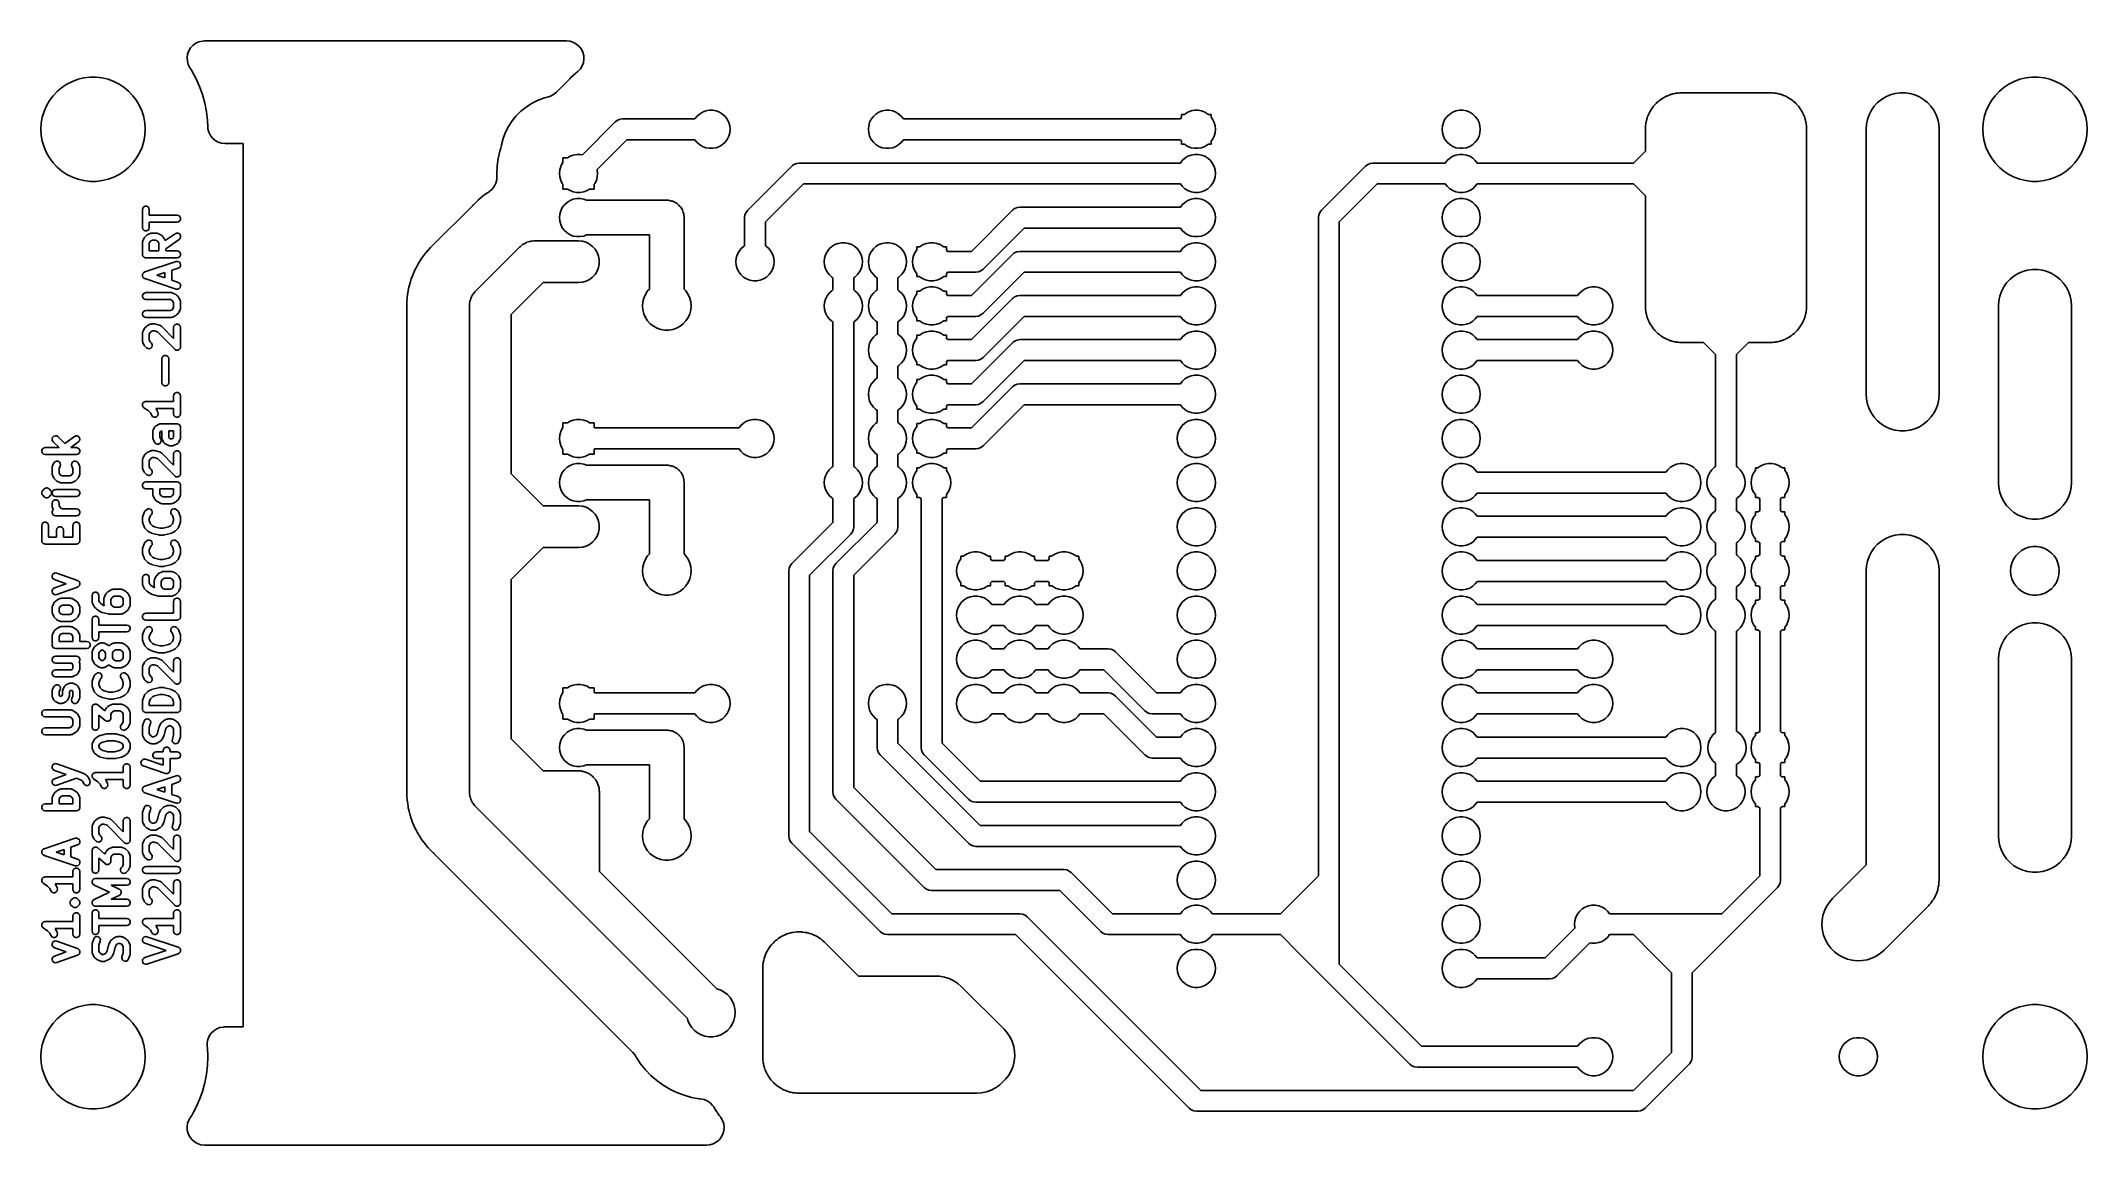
# Model space of a CAD drawing. Extents: x 68 to 186, y -124 to -61.
import ezdxf

# ---------------------------------------------------------------- set-up
doc = ezdxf.new("R2010")
doc.units = 0
doc.layers.add('BLACK', color=7, linetype='CONTINUOUS')

msp = doc.modelspace()

# ---------------------------------------------------------------- linework, layer by layer
at = {"layer": 'BLACK', "linetype": 'CONTINUOUS'}
for p, q in [((76.730588, -61.361266), (76.867296, -61.212373)), ((76.867296, -61.212373), (77.031178, -61.094047)), ((77.031178, -61.094047), (77.215524, -61.011132)), ((77.215524, -61.011132), (77.412787, -60.967023)), ((77.412787, -60.967023), (77.531035, -60.96)), ((77.531035, -60.96), (98.374195, -60.96)), ((98.374195, -60.96), (98.575292, -60.98045)), ((98.575292, -60.98045), (98.768156, -61.040961)), ((98.768156, -61.040961), (98.944892, -61.139057)), ((98.944892, -61.139057), (99.098263, -61.270722)), ((76.532591, -61.925672), (76.559738, -61.725369)), ((76.54632, -62.127339), (76.532591, -61.925672)), ((76.600364, -62.322115), (76.54632, -62.127339)), ((76.559738, -61.725369), (76.62665, -61.53463)), ((76.692507, -62.502022), (76.600364, -62.322115)), ((76.62665, -61.53463), (76.730588, -61.361266)), ((99.098263, -61.270722), (99.221991, -61.430565)), ((99.271102, -62.398954), (99.16418, -62.570494)), ((99.221991, -61.430565), (99.311009, -61.612042)), ((99.341304, -62.209402), (99.271102, -62.398954)), ((99.311009, -61.612042), (99.361675, -61.807724)), ((99.371913, -62.009599), (99.341304, -62.209402)), ((99.361675, -61.807724), (99.371913, -62.009599)), ((69.328524, -63.63363), (69.62, -63.441924)), ((69.62, -63.441924), (69.931761, -63.285352)), ((69.931761, -63.285352), (70.25959, -63.166031)), ((70.25959, -63.166031), (70.599055, -63.085577)), ((70.599055, -63.085577), (70.945566, -63.045076)), ((70.945566, -63.045076), (71.294434, -63.045076)), ((71.294434, -63.045076), (71.640945, -63.085577)), ((71.640945, -63.085577), (71.98041, -63.166031)), ((71.98041, -63.166031), (72.308239, -63.285352)), ((72.308239, -63.285352), (72.62, -63.441924)), ((72.62, -63.441924), (72.911476, -63.63363)), ((76.797756, -62.664544), (76.692507, -62.502022)), ((76.850426, -62.761404), (76.797756, -62.664544)), ((77.039485, -63.109078), (76.850426, -62.761404)), ((77.246476, -63.570809), (77.039484, -63.109077)), ((77.039484, -63.109077), (77.039485, -63.109078)), ((77.417514, -64.047031), (77.246476, -63.570809)), ((98.548219, -63.151374), (97.785255, -63.914339)), ((98.565122, -63.133621), (98.548219, -63.151374)), ((98.626202, -63.06623), (98.565122, -63.133621)), ((98.62622, -63.066212), (98.626202, -63.06623)), ((98.932017, -62.789054), (98.62622, -63.066212)), ((98.969305, -62.761398), (98.932017, -62.789054)), ((99.024916, -62.716999), (98.969305, -62.761398)), ((99.16418, -62.570494), (99.024916, -62.716999)), ((181.088524, -63.63363), (181.38, -63.441924)), ((181.38, -63.441924), (181.691761, -63.285352)), ((181.691761, -63.285352), (182.01959, -63.166031)), ((182.01959, -63.166031), (182.359055, -63.085577)), ((182.359055, -63.085577), (182.705566, -63.045076)), ((182.705566, -63.045076), (183.054434, -63.045076)), ((183.054434, -63.045076), (183.400945, -63.085577)), ((183.400945, -63.085577), (183.74041, -63.166031)), ((183.74041, -63.166031), (184.068239, -63.285352)), ((184.068239, -63.285352), (184.38, -63.441924)), ((184.38, -63.441924), (184.671476, -63.63363)), ((68.300922, -65.01394), (68.439102, -64.693602)), ((68.439102, -64.693602), (68.613537, -64.391473)), ((68.613537, -64.391473), (68.821867, -64.111637)), ((68.821867, -64.111637), (69.061275, -63.857879)), ((69.061275, -63.857879), (69.328524, -63.63363)), ((72.911476, -63.63363), (73.178725, -63.857879)), ((73.178725, -63.857879), (73.418133, -64.111637)), ((73.418133, -64.111637), (73.626463, -64.391473)), ((73.626463, -64.391473), (73.800898, -64.693602)), ((73.800898, -64.693602), (73.939078, -65.01394)), ((77.417515, -64.047036), (77.417514, -64.047031)), ((77.417516, -64.047037), (77.417515, -64.047036)), ((77.551597, -64.534952), (77.417516, -64.047037)), ((77.647937, -65.03171), (77.551597, -64.534951)), ((77.551597, -64.534951), (77.551597, -64.534952)), ((96.040776, -64.763135), (95.747488, -65.000635)), ((96.357263, -64.557606), (96.040776, -64.763135)), ((96.357281, -64.557595), (96.357263, -64.557606)), ((96.693526, -64.386269), (96.357281, -64.557595)), ((96.693543, -64.386262), (96.693526, -64.386269)), ((97.045856, -64.251021), (96.693543, -64.386262)), ((97.337414, -64.172899), (97.045856, -64.251021)), ((97.449434, -64.135663), (97.337414, -64.172899)), ((97.628597, -64.042076), (97.449434, -64.135663)), ((97.785255, -63.914339), (97.628597, -64.042076)), ((160.889637, -64.773321), (160.931006, -64.714715)), ((160.931006, -64.714715), (160.955516, -64.68847)), ((160.955516, -64.68847), (160.977203, -64.659873)), ((160.977203, -64.659873), (161.002579, -64.634496)), ((161.002579, -64.634496), (161.025244, -64.606638)), ((161.025244, -64.606638), (161.077672, -64.557672)), ((161.077672, -64.557672), (161.126638, -64.505244)), ((161.126638, -64.505244), (161.154496, -64.482579)), ((161.154496, -64.482579), (161.179873, -64.457203)), ((161.179873, -64.457203), (161.20847, -64.435516)), ((161.20847, -64.435516), (161.234715, -64.411006)), ((161.234715, -64.411006), (161.293321, -64.369637)), ((161.293321, -64.369637), (161.348971, -64.324363)), ((161.348971, -64.324363), (161.379645, -64.305709)), ((161.379645, -64.305709), (161.408251, -64.284017)), ((161.408251, -64.284017), (161.439546, -64.26642)), ((161.439546, -64.26642), (161.468874, -64.245719)), ((161.468874, -64.245719), (161.532566, -64.212716)), ((161.532566, -64.212716), (161.593863, -64.175441)), ((161.593863, -64.175441), (161.626793, -64.161137)), ((161.626793, -64.161137), (161.658085, -64.143543)), ((161.658085, -64.143543), (161.69148, -64.130373)), ((161.69148, -64.130373), (161.723358, -64.113856)), ((161.723358, -64.113856), (161.790953, -64.089832)), ((161.790953, -64.089832), (161.856753, -64.061252)), ((161.856753, -64.061252), (161.891324, -64.051565)), ((161.891324, -64.051565), (161.92472, -64.038396)), ((161.92472, -64.038396), (161.9596, -64.029895)), ((161.9596, -64.029895), (161.993427, -64.017874)), ((161.993427, -64.017874), (162.063653, -64.00328)), ((162.063653, -64.00328), (162.132742, -63.983923)), ((162.132742, -63.983923), (162.168311, -63.979034)), ((162.168311, -63.979034), (162.203188, -63.970535)), ((162.203188, -63.970535), (162.238905, -63.966863)), ((162.238905, -63.966863), (162.27405, -63.95956)), ((162.27405, -63.95956), (162.345618, -63.954664)), ((162.345618, -63.954664), (162.416691, -63.944896)), ((162.416691, -63.944896), (162.452585, -63.944896)), ((162.452585, -63.944896), (162.488304, -63.941224)), ((162.488304, -63.941224), (162.524186, -63.942449)), ((162.524186, -63.942449), (162.56, -63.94)), ((162.56, -63.94), (167.64, -63.94)), ((167.64, -63.94), (167.675813, -63.942449)), ((167.675813, -63.942449), (167.711696, -63.941224)), ((167.711696, -63.941224), (167.747415, -63.944896)), ((167.747415, -63.944896), (167.783309, -63.944896)), ((167.783309, -63.944896), (167.854381, -63.954664)), ((167.854381, -63.954664), (167.92595, -63.95956)), ((167.92595, -63.95956), (167.961094, -63.966863)), ((167.961094, -63.966863), (167.996812, -63.970535)), ((167.996812, -63.970535), (168.031688, -63.979034)), ((168.031688, -63.979034), (168.067258, -63.983923)), ((168.067258, -63.983923), (168.136346, -64.00328)), ((168.136346, -64.00328), (168.206573, -64.017874)), ((168.206573, -64.017874), (168.240399, -64.029895)), ((168.240399, -64.029895), (168.27528, -64.038396)), ((168.27528, -64.038396), (168.308675, -64.051565)), ((168.308675, -64.051565), (168.343247, -64.061252)), ((168.343247, -64.061252), (168.409046, -64.089832)), ((168.409046, -64.089832), (168.476642, -64.113856)), ((168.476642, -64.113856), (168.508519, -64.130373)), ((168.508519, -64.130373), (168.541915, -64.143543)), ((168.541915, -64.143543), (168.573206, -64.161137)), ((168.573206, -64.161137), (168.606137, -64.175441)), ((168.606137, -64.175441), (168.667433, -64.212716)), ((168.667433, -64.212716), (168.731126, -64.245719)), ((168.731126, -64.245719), (168.760453, -64.26642)), ((168.760453, -64.26642), (168.791749, -64.284017)), ((168.791749, -64.284017), (168.820355, -64.305709)), ((168.820355, -64.305709), (168.851029, -64.324363)), ((168.851029, -64.324363), (168.906678, -64.369637)), ((168.906678, -64.369637), (168.965285, -64.411006)), ((168.965285, -64.411006), (168.991525, -64.435513)), ((168.991525, -64.435513), (169.020128, -64.457203)), ((169.020128, -64.457203), (169.045508, -64.482583)), ((169.045508, -64.482583), (169.073362, -64.505244)), ((169.073362, -64.505244), (169.122327, -64.557672)), ((169.122327, -64.557672), (169.174756, -64.606638)), ((169.174756, -64.606638), (169.197416, -64.634491)), ((169.197416, -64.634491), (169.222797, -64.659872)), ((169.222797, -64.659872), (169.244486, -64.688474)), ((169.244486, -64.688474), (169.268994, -64.714715)), ((169.268994, -64.714715), (169.310362, -64.773321)), ((173.465719, -64.948874), (173.631006, -64.714715)), ((173.631006, -64.714715), (173.826638, -64.505244)), ((173.826638, -64.505244), (174.048971, -64.324363)), ((174.048971, -64.324363), (174.293863, -64.175441)), ((174.293863, -64.175441), (174.556753, -64.061252)), ((174.556753, -64.061252), (174.832742, -63.983923)), ((174.832742, -63.983923), (175.116691, -63.944896)), ((175.116691, -63.944896), (175.403309, -63.944896)), ((175.403309, -63.944896), (175.687258, -63.983923)), ((175.687258, -63.983923), (175.963247, -64.061252)), ((175.963247, -64.061252), (176.226137, -64.175441)), ((176.226137, -64.175441), (176.471029, -64.324363)), ((176.471029, -64.324363), (176.693362, -64.505244)), ((176.693362, -64.505244), (176.888994, -64.714715)), ((176.888994, -64.714715), (177.054281, -64.948874)), ((180.060922, -65.01394), (180.199102, -64.693602)), ((180.199102, -64.693602), (180.373537, -64.391473)), ((180.373537, -64.391473), (180.581867, -64.111637)), ((180.581867, -64.111637), (180.821275, -63.857879)), ((180.821275, -63.857879), (181.088524, -63.63363)), ((184.671476, -63.63363), (184.938725, -63.857879)), ((184.938725, -63.857879), (185.178133, -64.111637)), ((185.178133, -64.111637), (185.386463, -64.391473)), ((185.386463, -64.391473), (185.560898, -64.693602)), ((185.560898, -64.693602), (185.699078, -65.01394)), ((68.12, -66.04), (68.140285, -65.691721)), ((68.140285, -65.691721), (68.200865, -65.348152)), ((68.200865, -65.348152), (68.300922, -65.01394)), ((73.939078, -65.01394), (74.039135, -65.348152)), ((74.039135, -65.348152), (74.099715, -65.691721)), ((74.099715, -65.691721), (74.12, -66.04)), ((77.705966, -65.534363), (77.647937, -65.03171)), ((77.720141, -65.904177), (77.705966, -65.534363)), ((77.730928, -66.017189), (77.720141, -65.904177)), ((95.037595, -65.877281), (94.866269, -66.213526)), ((95.037606, -65.877263), (95.037595, -65.877281)), ((95.243135, -65.560776), (95.037606, -65.877263)), ((95.480635, -65.267488), (95.243135, -65.560776)), ((95.747488, -65.000635), (95.480635, -65.267488)), ((99.283898, -67.507573), (101.175736, -65.615736)), ((101.175736, -65.615736), (101.179638, -65.612742)), ((101.179638, -65.612742), (101.3, -65.520385)), ((101.3, -65.520385), (101.413367, -65.473427)), ((101.413367, -65.473427), (101.444708, -65.460445)), ((101.444708, -65.460445), (101.6, -65.44)), ((101.6, -65.44), (105.760563, -65.44)), ((105.760563, -65.44), (105.86709, -65.298935)), ((105.86709, -65.298935), (106.017102, -65.162181)), ((106.017102, -65.162181), (106.189688, -65.05532)), ((106.189688, -65.05532), (106.378971, -64.981992)), ((106.378971, -64.981992), (106.578505, -64.944692)), ((106.578505, -64.944692), (106.781495, -64.944692)), ((106.781495, -64.944692), (106.981029, -64.981992)), ((106.981029, -64.981992), (107.170312, -65.05532)), ((107.170312, -65.05532), (107.342898, -65.162181)), ((107.342898, -65.162181), (107.49291, -65.298935)), ((107.49291, -65.298935), (107.615239, -65.460925)), ((107.615239, -65.460925), (107.705719, -65.642634)), ((107.705719, -65.642634), (107.76127, -65.837876)), ((107.76127, -65.837876), (107.78, -66.04)), ((115.74, -66.04), (115.75873, -65.837876)), ((115.75873, -65.837876), (115.814281, -65.642634)), ((115.814281, -65.642634), (115.904761, -65.460925)), ((115.904761, -65.460925), (116.02709, -65.298935)), ((116.02709, -65.298935), (116.177102, -65.162181)), ((116.177102, -65.162181), (116.349688, -65.05532)), ((116.349688, -65.05532), (116.538971, -64.981992)), ((116.538971, -64.981992), (116.738505, -64.944692)), ((116.738505, -64.944692), (116.941495, -64.944692)), ((116.941495, -64.944692), (117.141029, -64.981992)), ((117.141029, -64.981992), (117.330312, -65.05532)), ((117.330312, -65.05532), (117.502898, -65.162181)), ((117.502898, -65.162181), (117.65291, -65.298935)), ((117.65291, -65.298935), (117.759437, -65.44)), ((117.759437, -65.44), (133.700563, -65.44)), ((133.700563, -65.44), (133.77, -65.34805)), ((133.77, -65.34805), (133.77, -65.19)), ((133.77, -65.19), (133.926586, -65.19)), ((133.926586, -65.19), (133.957102, -65.162181)), ((133.957102, -65.162181), (134.129688, -65.05532)), ((134.129688, -65.05532), (134.318971, -64.981992)), ((134.318971, -64.981992), (134.518505, -64.944692)), ((134.518505, -64.944692), (134.721495, -64.944692)), ((134.721495, -64.944692), (134.921029, -64.981992)), ((134.921029, -64.981992), (135.110312, -65.05532)), ((135.110312, -65.05532), (135.282898, -65.162181)), ((135.282898, -65.162181), (135.313414, -65.19)), ((135.313414, -65.19), (135.47, -65.19)), ((135.47, -65.19), (135.47, -65.34805)), ((135.47, -65.34805), (135.555239, -65.460925)), ((135.555239, -65.460925), (135.645719, -65.642634)), ((135.645719, -65.642634), (135.70127, -65.837876)), ((135.70127, -65.837876), (135.72, -66.04)), ((148.76, -66.04), (148.77873, -65.837876)), ((148.77873, -65.837876), (148.834281, -65.642634)), ((148.834281, -65.642634), (148.924761, -65.460925)), ((148.924761, -65.460925), (149.04709, -65.298935)), ((149.04709, -65.298935), (149.197102, -65.162181)), ((149.197102, -65.162181), (149.369688, -65.05532)), ((149.369688, -65.05532), (149.558971, -64.981992)), ((149.558971, -64.981992), (149.758505, -64.944692)), ((149.758505, -64.944692), (149.961495, -64.944692)), ((149.961495, -64.944692), (150.161029, -64.981992)), ((150.161029, -64.981992), (150.350312, -65.05532)), ((150.350312, -65.05532), (150.522898, -65.162181)), ((150.522898, -65.162181), (150.67291, -65.298935)), ((150.67291, -65.298935), (150.795239, -65.460925)), ((150.795239, -65.460925), (150.885719, -65.642634)), ((150.885719, -65.642634), (150.94127, -65.837876)), ((150.94127, -65.837876), (150.96, -66.04)), ((160.461224, -65.968304), (160.464896, -65.932585)), ((160.464896, -65.896691), (160.474664, -65.825618)), ((160.464896, -65.932585), (160.464896, -65.896691)), ((160.474664, -65.825618), (160.47956, -65.75405)), ((160.47956, -65.75405), (160.486863, -65.718905)), ((160.486863, -65.718905), (160.490535, -65.683188)), ((160.490535, -65.683188), (160.499034, -65.648311)), ((160.499034, -65.648311), (160.503923, -65.612742)), ((160.503923, -65.612742), (160.52328, -65.543653)), ((160.52328, -65.543653), (160.537874, -65.473427)), ((160.537874, -65.473427), (160.549895, -65.4396)), ((160.549895, -65.4396), (160.558396, -65.40472)), ((160.558396, -65.40472), (160.571565, -65.371324)), ((160.571565, -65.371324), (160.581252, -65.336753)), ((160.581252, -65.336753), (160.609832, -65.270953)), ((160.609832, -65.270953), (160.633856, -65.203358)), ((160.633856, -65.203358), (160.650373, -65.17148)), ((160.650373, -65.17148), (160.663543, -65.138085)), ((160.663543, -65.138085), (160.681137, -65.106793)), ((160.681137, -65.106793), (160.695441, -65.073863)), ((160.695441, -65.073863), (160.732716, -65.012566)), ((160.732716, -65.012566), (160.765719, -64.948874)), ((160.765719, -64.948874), (160.78642, -64.919546)), ((160.78642, -64.919546), (160.804017, -64.888251)), ((160.804017, -64.888251), (160.825709, -64.859645)), ((160.825709, -64.859645), (160.844363, -64.828971)), ((160.844363, -64.828971), (160.889637, -64.773321)), ((169.310362, -64.773321), (169.355637, -64.828971)), ((169.355637, -64.828971), (169.37429, -64.859644)), ((169.37429, -64.859644), (169.395983, -64.888251)), ((169.395983, -64.888251), (169.413579, -64.919546)), ((169.413579, -64.919546), (169.434281, -64.948874)), ((169.434281, -64.948874), (169.467283, -65.012566)), ((169.467283, -65.012566), (169.504559, -65.073863)), ((169.504559, -65.073863), (169.518862, -65.106793)), ((169.518862, -65.106793), (169.536457, -65.138085)), ((169.536457, -65.138085), (169.549626, -65.17148)), ((169.549626, -65.17148), (169.566144, -65.203358)), ((169.566144, -65.203358), (169.590167, -65.270953)), ((169.590167, -65.270953), (169.618748, -65.336753)), ((169.618748, -65.336753), (169.628434, -65.371324)), ((169.628434, -65.371324), (169.641604, -65.40472)), ((169.641604, -65.40472), (169.650104, -65.4396)), ((169.650104, -65.4396), (169.662126, -65.473427)), ((169.662126, -65.473427), (169.676719, -65.543653)), ((169.676719, -65.543653), (169.696077, -65.612742)), ((169.696077, -65.612742), (169.700965, -65.648311)), ((169.700965, -65.648311), (169.709465, -65.683188)), ((169.709465, -65.683188), (169.713136, -65.718905)), ((169.713136, -65.718905), (169.72044, -65.75405)), ((169.72044, -65.75405), (169.725335, -65.825618)), ((169.725335, -65.825618), (169.735104, -65.896691)), ((169.735104, -65.896691), (169.735104, -65.932585)), ((169.735104, -65.932585), (169.738776, -65.968304)), ((173.16, -66.04), (173.17956, -65.75405)), ((173.17956, -65.75405), (173.237874, -65.473427)), ((173.237874, -65.473427), (173.333856, -65.203358)), ((173.333856, -65.203358), (173.465719, -64.948874)), ((177.054281, -64.948874), (177.186144, -65.203358)), ((177.186144, -65.203358), (177.282126, -65.473427)), ((177.282126, -65.473427), (177.34044, -65.75405)), ((177.34044, -65.75405), (177.36, -66.04)), ((179.88, -66.04), (179.900285, -65.691721)), ((179.900285, -65.691721), (179.960865, -65.348152)), ((179.960865, -65.348152), (180.060922, -65.01394)), ((185.699078, -65.01394), (185.799135, -65.348152)), ((185.799135, -65.348152), (185.859715, -65.691721)), ((185.859715, -65.691721), (185.88, -66.04)), ((68.140285, -66.388279), (68.12, -66.04)), ((68.200865, -66.731848), (68.140285, -66.388279)), ((68.300922, -67.06606), (68.200865, -66.731848)), ((68.439102, -67.386398), (68.300922, -67.06606)), ((73.939078, -67.06606), (73.800898, -67.386398)), ((74.039135, -66.731848), (73.939078, -67.06606)), ((74.099715, -66.388279), (74.039135, -66.731848)), ((74.12, -66.04), (74.099715, -66.388279)), ((77.781594, -66.212871), (77.730928, -66.017189)), ((77.870612, -66.394348), (77.781594, -66.212871)), ((77.99434, -66.554191), (77.870612, -66.394348)), ((78.147711, -66.685856), (77.99434, -66.554191)), ((78.324447, -66.783952), (78.147711, -66.685856)), ((78.517311, -66.844463), (78.324447, -66.783952)), ((78.718408, -66.864913), (78.517311, -66.844463)), ((79.764533, -66.864913), (78.718408, -66.864913)), ((79.764534, -66.864913), (79.764533, -66.864913)), ((79.764534, -117.669403), (79.764534, -66.864913)), ((94.626613, -66.972901), (94.587129, -67.13408)), ((94.633346, -66.93039), (94.626613, -66.972901)), ((94.731023, -66.565852), (94.633346, -66.93039)), ((94.866262, -66.213543), (94.731023, -66.565852)), ((94.866269, -66.213526), (94.866262, -66.213543)), ((101.848528, -66.64), (100.134488, -68.354039)), ((105.760563, -66.64), (101.848528, -66.64)), ((105.86709, -66.781065), (105.760563, -66.64)), ((106.017102, -66.917819), (105.86709, -66.781065)), ((106.189688, -67.02468), (106.017102, -66.917819)), ((106.378971, -67.098008), (106.189688, -67.02468)), ((106.578505, -67.135308), (106.378971, -67.098008)), ((106.981029, -67.098008), (106.781495, -67.135308)), ((107.170312, -67.02468), (106.981029, -67.098008)), ((107.342898, -66.917819), (107.170312, -67.02468)), ((107.49291, -66.781065), (107.342898, -66.917819)), ((107.615239, -66.619075), (107.49291, -66.781065)), ((107.705719, -66.437366), (107.615239, -66.619075)), ((107.76127, -66.242124), (107.705719, -66.437366)), ((107.78, -66.04), (107.76127, -66.242124)), ((115.75873, -66.242124), (115.74, -66.04)), ((115.814281, -66.437366), (115.75873, -66.242124)), ((115.904761, -66.619075), (115.814281, -66.437366)), ((116.02709, -66.781065), (115.904761, -66.619075)), ((116.177102, -66.917819), (116.02709, -66.781065)), ((116.349688, -67.02468), (116.177102, -66.917819)), ((116.538971, -67.098008), (116.349688, -67.02468)), ((116.738505, -67.135308), (116.538971, -67.098008)), ((117.141029, -67.098008), (116.941495, -67.135308)), ((117.330312, -67.02468), (117.141029, -67.098008)), ((117.502898, -66.917819), (117.330312, -67.02468)), ((117.65291, -66.781065), (117.502898, -66.917819)), ((117.759437, -66.64), (117.65291, -66.781065)), ((133.700563, -66.64), (117.759437, -66.64)), ((133.77, -66.731949), (133.700563, -66.64)), ((133.77, -66.89), (133.77, -66.731949)), ((133.926586, -66.89), (133.77, -66.89)), ((133.957102, -66.917819), (133.926586, -66.89)), ((134.129688, -67.02468), (133.957102, -66.917819)), ((134.318971, -67.098008), (134.129688, -67.02468)), ((134.518505, -67.135308), (134.318971, -67.098008)), ((134.921029, -67.098008), (134.721495, -67.135308)), ((135.110312, -67.02468), (134.921029, -67.098008)), ((135.282898, -66.917819), (135.110312, -67.02468)), ((135.313414, -66.89), (135.282898, -66.917819)), ((135.47, -66.89), (135.313414, -66.89)), ((135.555239, -66.619075), (135.47, -66.731949)), ((135.47, -66.731949), (135.47, -66.89)), ((135.645719, -66.437366), (135.555239, -66.619075)), ((135.70127, -66.242124), (135.645719, -66.437366)), ((135.72, -66.04), (135.70127, -66.242124)), ((148.77873, -66.242124), (148.76, -66.04)), ((148.834281, -66.437366), (148.77873, -66.242124)), ((148.924761, -66.619075), (148.834281, -66.437366)), ((149.04709, -66.781065), (148.924761, -66.619075)), ((149.197102, -66.917819), (149.04709, -66.781065)), ((149.369688, -67.02468), (149.197102, -66.917819)), ((149.558971, -67.098008), (149.369688, -67.02468)), ((149.758505, -67.135308), (149.558971, -67.098008)), ((150.161029, -67.098008), (149.961495, -67.135308)), ((150.350312, -67.02468), (150.161029, -67.098008)), ((150.522898, -66.917819), (150.350312, -67.02468)), ((150.67291, -66.781065), (150.522898, -66.917819)), ((150.795239, -66.619075), (150.67291, -66.781065)), ((150.885719, -66.437366), (150.795239, -66.619075)), ((150.94127, -66.242124), (150.885719, -66.437366)), ((150.96, -66.04), (150.94127, -66.242124)), ((160.46, -66.04), (160.462449, -66.004186)), ((160.46, -67.291472), (160.46, -66.04)), ((160.462449, -66.004186), (160.461224, -65.968304)), ((169.738776, -65.968304), (169.73755, -66.004186)), ((169.73755, -66.004186), (169.74, -66.04)), ((169.74, -66.04), (169.74, -71.12)), ((173.16, -81.28), (173.16, -66.04)), ((177.36, -66.04), (177.36, -81.28)), ((179.900285, -66.388279), (179.88, -66.04)), ((179.960865, -66.731848), (179.900285, -66.388279)), ((180.060922, -67.06606), (179.960865, -66.731848)), ((180.199102, -67.386398), (180.060922, -67.06606)), ((185.699078, -67.06606), (185.560898, -67.386398)), ((185.799135, -66.731848), (185.699078, -67.06606)), ((185.859715, -66.388279), (185.799135, -66.731848)), ((185.88, -66.04), (185.859715, -66.388279)), ((68.613537, -67.688527), (68.439102, -67.386398)), ((68.821867, -67.968363), (68.613537, -67.688527)), ((69.061275, -68.222121), (68.821867, -67.968363)), ((69.328524, -68.44637), (69.061275, -68.222121)), ((73.178725, -68.222121), (72.911476, -68.44637)), ((73.418133, -67.968363), (73.178725, -68.222121)), ((73.626463, -67.688527), (73.418133, -67.968363)), ((73.800898, -67.386398), (73.626463, -67.688527)), ((94.374552, -68.145826), (94.354479, -68.579999)), ((94.434598, -67.715365), (94.374552, -68.145825)), ((94.374552, -68.145825), (94.374552, -68.145826)), ((94.434602, -67.715347), (94.434598, -67.715365)), ((94.534106, -67.292284), (94.434602, -67.715347)), ((94.534111, -67.292266), (94.534106, -67.292284)), ((94.587129, -67.13408), (94.534111, -67.292266)), ((97.97873, -68.377876), (98.034281, -68.182634)), ((98.034281, -68.182634), (98.124761, -68.000925)), ((98.124761, -68.000925), (98.16, -67.95426)), ((98.16, -67.95426), (98.16, -67.68)), ((98.16, -67.68), (98.432925, -67.68)), ((98.432925, -67.68), (98.569688, -67.59532)), ((98.569688, -67.59532), (98.758971, -67.521992)), ((98.758971, -67.521992), (98.958505, -67.484692)), ((98.958505, -67.484692), (99.161495, -67.484692)), ((99.161495, -67.484692), (99.283898, -67.507573)), ((106.781495, -67.135308), (106.578505, -67.135308)), ((108.795736, -70.695736), (111.335736, -68.155736)), ((111.335736, -68.155736), (111.381735, -68.12044)), ((111.381735, -68.12044), (111.46, -68.060385)), ((111.46, -68.060385), (111.562324, -68.018001)), ((111.562324, -68.018001), (111.604708, -68.000445)), ((111.604708, -68.000445), (111.76, -67.98)), ((111.76, -67.98), (133.700563, -67.98)), ((116.941495, -67.135308), (116.738505, -67.135308)), ((133.700563, -67.98), (133.80709, -67.838935)), ((133.80709, -67.838935), (133.957102, -67.702181)), ((133.957102, -67.702181), (134.129688, -67.59532)), ((134.129688, -67.59532), (134.318971, -67.521992)), ((134.318971, -67.521992), (134.518505, -67.484692)), ((134.721495, -67.135308), (134.518505, -67.135308)), ((134.518505, -67.484692), (134.721495, -67.484692)), ((134.721495, -67.484692), (134.921029, -67.521992)), ((134.921029, -67.521992), (135.110312, -67.59532)), ((135.110312, -67.59532), (135.282898, -67.702181)), ((135.282898, -67.702181), (135.43291, -67.838935)), ((135.43291, -67.838935), (135.555239, -68.000925)), ((135.555239, -68.000925), (135.645719, -68.182634)), ((135.645719, -68.182634), (135.70127, -68.377876)), ((141.815736, -70.695736), (144.355736, -68.155736)), ((144.355736, -68.155736), (144.401735, -68.12044)), ((144.401735, -68.12044), (144.48, -68.060385)), ((144.48, -68.060385), (144.582324, -68.018001)), ((144.582324, -68.018001), (144.624708, -68.000445)), ((144.624708, -68.000445), (144.78, -67.98)), ((144.78, -67.98), (148.940563, -67.98)), ((148.940563, -67.98), (149.04709, -67.838935)), ((149.04709, -67.838935), (149.197102, -67.702181)), ((149.197102, -67.702181), (149.369688, -67.59532)), ((149.369688, -67.59532), (149.558971, -67.521992)), ((149.558971, -67.521992), (149.758505, -67.484692)), ((149.961495, -67.135308), (149.758505, -67.135308)), ((149.758505, -67.484692), (149.961495, -67.484692)), ((149.961495, -67.484692), (150.161029, -67.521992)), ((150.161029, -67.521992), (150.350312, -67.59532)), ((150.350312, -67.59532), (150.522898, -67.702181)), ((150.522898, -67.702181), (150.67291, -67.838935)), ((150.67291, -67.838935), (150.779437, -67.98)), ((150.779437, -67.98), (159.771472, -67.98)), ((159.771472, -67.98), (160.46, -67.291472)), ((180.373537, -67.688527), (180.199102, -67.386398)), ((180.581867, -67.968363), (180.373537, -67.688527)), ((180.821275, -68.222121), (180.581867, -67.968363)), ((181.088524, -68.44637), (180.821275, -68.222121)), ((184.938725, -68.222121), (184.671476, -68.44637)), ((185.178133, -67.968363), (184.938725, -68.222121)), ((185.386463, -67.688527), (185.178133, -67.968363)), ((185.560898, -67.386398), (185.386463, -67.688527)), ((69.62, -68.638076), (69.328524, -68.44637)), ((69.931761, -68.794648), (69.62, -68.638076)), ((70.25959, -68.913969), (69.931761, -68.794648)), ((70.599055, -68.994423), (70.25959, -68.913969)), ((70.945566, -69.034924), (70.599055, -68.994423)), ((71.294434, -69.034924), (70.945566, -69.034924)), ((71.640945, -68.994423), (71.294434, -69.034924)), ((71.98041, -68.913969), (71.640945, -68.994423)), ((72.308239, -68.794648), (71.98041, -68.913969)), ((72.62, -68.638076), (72.308239, -68.794648)), ((72.911476, -68.44637), (72.62, -68.638076)), ((94.209615, -69.323778), (94.085173, -69.483066)), ((94.299445, -69.142701), (94.209615, -69.323778)), ((94.350985, -68.947248), (94.299445, -69.142701)), ((94.362126, -68.745421), (94.350985, -68.947248)), ((94.354479, -68.579999), (94.354479, -68.580006)), ((94.354479, -68.580006), (94.362126, -68.745421)), ((97.96, -68.58), (97.97873, -68.377876)), ((97.97873, -68.782124), (97.96, -68.58)), ((98.034281, -68.977366), (97.97873, -68.782124)), ((98.124761, -69.159075), (98.034281, -68.977366)), ((98.16, -69.205739), (98.124761, -69.159075)), ((98.16, -69.48), (98.16, -69.205739)), ((99.995239, -69.159075), (99.96, -69.205739)), ((99.96, -69.205739), (99.96, -69.48)), ((100.085719, -68.977366), (99.995239, -69.159075)), ((100.14127, -68.782124), (100.085719, -68.977366)), ((100.134488, -68.354039), (100.14127, -68.377876)), ((100.14127, -68.377876), (100.16, -68.58)), ((100.16, -68.58), (100.14127, -68.782124)), ((112.008528, -69.18), (109.82, -71.368528)), ((133.700563, -69.18), (112.008528, -69.18)), ((133.80709, -69.321065), (133.700563, -69.18)), ((133.957102, -69.457819), (133.80709, -69.321065)), ((134.129688, -69.56468), (133.957102, -69.457819)), ((135.282898, -69.457819), (135.110312, -69.56468)), ((135.43291, -69.321065), (135.282898, -69.457819)), ((135.555239, -69.159075), (135.43291, -69.321065)), ((135.645719, -68.977366), (135.555239, -69.159075)), ((135.70127, -68.782124), (135.645719, -68.977366)), ((135.70127, -68.377876), (135.72, -68.58)), ((135.72, -68.58), (135.70127, -68.782124)), ((145.028528, -69.18), (142.84, -71.368528)), ((148.940563, -69.18), (145.028528, -69.18)), ((149.04709, -69.321065), (148.940563, -69.18)), ((149.197102, -69.457819), (149.04709, -69.321065)), ((149.369688, -69.56468), (149.197102, -69.457819)), ((150.522898, -69.457819), (150.350312, -69.56468)), ((150.67291, -69.321065), (150.522898, -69.457819)), ((150.779437, -69.18), (150.67291, -69.321065)), ((159.771472, -69.18), (150.779437, -69.18)), ((160.46, -69.868528), (159.771472, -69.18)), ((181.38, -68.638076), (181.088524, -68.44637)), ((181.691761, -68.794648), (181.38, -68.638076)), ((182.01959, -68.913969), (181.691761, -68.794648)), ((182.359055, -68.994423), (182.01959, -68.913969)), ((182.705566, -69.034924), (182.359055, -68.994423)), ((183.054434, -69.034924), (182.705566, -69.034924)), ((183.400945, -68.994423), (183.054434, -69.034924)), ((183.74041, -68.913969), (183.400945, -68.994423)), ((184.068239, -68.794648), (183.74041, -68.913969)), ((184.38, -68.638076), (184.068239, -68.794648)), ((184.671476, -68.44637), (184.38, -68.638076)), ((73.958914, -70.665413), (73.97872, -70.578636)), ((73.97872, -70.578636), (74.034216, -70.509047)), ((74.034216, -70.509047), (74.11441, -70.470427)), ((74.11441, -70.470427), (74.203418, -70.470427)), ((74.203418, -70.470427), (74.283612, -70.509047)), ((74.283612, -70.509047), (74.339108, -70.578636)), ((74.339108, -70.578636), (74.358914, -70.665413)), ((92.976141, -70.414924), (90.643477, -72.747588)), ((93.003116, -70.385712), (92.976141, -70.414924)), ((93.007962, -70.380025), (93.003116, -70.385712)), ((93.007977, -70.380009), (93.007962, -70.380025)), ((93.144861, -70.246205), (93.007977, -70.380009)), ((93.280186, -70.110881), (93.144861, -70.246205)), ((93.280214, -70.110855), (93.280186, -70.110881)), ((93.285936, -70.106091), (93.280214, -70.110855)), ((93.315436, -70.079469), (93.285936, -70.106091)), ((93.320767, -70.074258), (93.315436, -70.079469)), ((93.320814, -70.074215), (93.320767, -70.074258)), ((93.469299, -69.953415), (93.320814, -70.074215)), ((93.616351, -69.830971), (93.469299, -69.953415)), ((93.616375, -69.830952), (93.616351, -69.830971)), ((93.622513, -69.826724), (93.616375, -69.830952)), ((93.654319, -69.80289), (93.622513, -69.826724)), ((93.660115, -69.798174), (93.654319, -69.80289)), ((93.660116, -69.798173), (93.660115, -69.798174)), ((93.818975, -69.691371), (93.660116, -69.798173)), ((93.930969, -69.614212), (93.818975, -69.691371)), ((93.931214, -69.614043), (93.930969, -69.614212)), ((94.085173, -69.483066), (93.931214, -69.614043)), ((98.034281, -70.722634), (98.124761, -70.540925)), ((98.124761, -70.540925), (98.24709, -70.378935)), ((98.432925, -69.48), (98.16, -69.48)), ((98.24709, -70.378935), (98.397102, -70.242181)), ((98.397102, -70.242181), (98.569688, -70.13532)), ((98.569688, -69.56468), (98.432925, -69.48)), ((98.758971, -69.638008), (98.569688, -69.56468)), ((98.569688, -70.13532), (98.758971, -70.061992)), ((98.958505, -69.675308), (98.758971, -69.638008)), ((98.758971, -70.061992), (98.958505, -70.024692)), ((99.161495, -69.675308), (98.958505, -69.675308)), ((98.958505, -70.024692), (99.161495, -70.024692)), ((99.361029, -69.638008), (99.161495, -69.675308)), ((99.161495, -70.024692), (99.361029, -70.061992)), ((99.550312, -69.56468), (99.361029, -69.638008)), ((99.361029, -70.061992), (99.510766, -70.12)), ((99.510766, -70.12), (104.14, -70.12)), ((99.687075, -69.48), (99.550312, -69.56468)), ((99.96, -69.48), (99.687075, -69.48)), ((104.14, -70.12), (104.241168, -70.125131)), ((104.241168, -70.125131), (104.266053, -70.130245)), ((104.266053, -70.130245), (104.291428, -70.131532)), ((104.291428, -70.131532), (104.364962, -70.150571)), ((104.364962, -70.150571), (104.439363, -70.165861)), ((104.439363, -70.165861), (104.46271, -70.175879)), ((104.46271, -70.175879), (104.487305, -70.182248)), ((104.487305, -70.182248), (104.555493, -70.215696)), ((104.555493, -70.215696), (104.625302, -70.245653)), ((104.625302, -70.245653), (104.646157, -70.260168)), ((104.646157, -70.260168), (104.668964, -70.271356)), ((104.668964, -70.271356), (104.72903, -70.31785)), ((104.72903, -70.31785), (104.791372, -70.361242)), ((104.791372, -70.361242), (104.808873, -70.379653)), ((104.808873, -70.379653), (104.828967, -70.395207)), ((104.828967, -70.395207), (104.878443, -70.45284)), ((104.878443, -70.45284), (104.930776, -70.507894)), ((104.930776, -70.507894), (104.944217, -70.529458)), ((104.944217, -70.529458), (104.960763, -70.548732)), ((104.960763, -70.548732), (104.99762, -70.615136)), ((104.99762, -70.615136), (105.037805, -70.679606)), ((124.056757, -70.679606), (124.16, -70.600385)), ((124.16, -70.600385), (124.284702, -70.548732)), ((124.284702, -70.548732), (124.304708, -70.540445)), ((124.304708, -70.540445), (124.46, -70.52)), ((124.46, -70.52), (133.700563, -70.52)), ((133.700563, -70.52), (133.80709, -70.378935)), ((133.80709, -70.378935), (133.957102, -70.242181)), ((133.957102, -70.242181), (134.129688, -70.13532)), ((134.318971, -69.638008), (134.129688, -69.56468)), ((134.129688, -70.13532), (134.318971, -70.061992)), ((134.518505, -69.675308), (134.318971, -69.638008)), ((134.318971, -70.061992), (134.518505, -70.024692)), ((134.721495, -69.675308), (134.518505, -69.675308)), ((134.518505, -70.024692), (134.721495, -70.024692)), ((134.921029, -69.638008), (134.721495, -69.675308)), ((134.721495, -70.024692), (134.921029, -70.061992)), ((135.110312, -69.56468), (134.921029, -69.638008)), ((134.921029, -70.061992), (135.110312, -70.13532)), ((135.110312, -70.13532), (135.282898, -70.242181)), ((135.282898, -70.242181), (135.43291, -70.378935)), ((135.43291, -70.378935), (135.555239, -70.540925)), ((135.555239, -70.540925), (135.645719, -70.722634)), ((148.834281, -70.722634), (148.924761, -70.540925)), ((148.924761, -70.540925), (149.04709, -70.378935)), ((149.04709, -70.378935), (149.197102, -70.242181)), ((149.197102, -70.242181), (149.369688, -70.13532)), ((149.558971, -69.638008), (149.369688, -69.56468)), ((149.369688, -70.13532), (149.558971, -70.061992)), ((149.758505, -69.675308), (149.558971, -69.638008)), ((149.558971, -70.061992), (149.758505, -70.024692)), ((149.961495, -69.675308), (149.758505, -69.675308)), ((149.758505, -70.024692), (149.961495, -70.024692)), ((150.161029, -69.638008), (149.961495, -69.675308)), ((149.961495, -70.024692), (150.161029, -70.061992)), ((150.350312, -69.56468), (150.161029, -69.638008)), ((150.161029, -70.061992), (150.350312, -70.13532)), ((150.350312, -70.13532), (150.522898, -70.242181)), ((150.522898, -70.242181), (150.67291, -70.378935)), ((150.67291, -70.378935), (150.795239, -70.540925)), ((150.795239, -70.540925), (150.885719, -70.722634)), ((160.46, -71.12), (160.46, -69.868528)), ((73.958914, -71.693984), (73.958914, -70.665413)), ((73.97872, -71.780761), (73.958914, -71.693984)), ((74.034216, -71.85035), (73.97872, -71.780761)), ((74.339108, -71.780761), (74.283612, -71.85035)), ((74.358914, -71.693984), (74.339108, -71.780761)), ((74.358914, -70.665413), (74.358914, -70.979698)), ((74.358914, -70.979698), (75.958914, -70.979698)), ((75.958914, -71.379698), (74.358914, -71.379698)), ((74.358914, -71.379698), (74.358914, -71.693984)), ((75.958914, -70.979698), (76.045691, -70.999504)), ((76.045691, -71.359892), (75.958914, -71.379698)), ((76.045691, -70.999504), (76.11528, -71.055)), ((76.11528, -71.304396), (76.045691, -71.359892)), ((76.11528, -71.055), (76.1539, -71.135194)), ((76.1539, -71.224202), (76.11528, -71.304396)), ((76.1539, -71.135194), (76.1539, -71.224202)), ((97.96, -71.12), (97.97873, -70.917876)), ((97.97873, -71.322124), (97.96, -71.12)), ((97.97873, -70.917876), (98.034281, -70.722634)), ((98.034281, -71.517366), (97.97873, -71.322124)), ((98.124761, -71.699075), (98.034281, -71.517366)), ((98.24709, -71.861065), (98.124761, -71.699075)), ((105.037805, -70.679606), (105.046628, -70.703431)), ((105.046628, -70.703431), (105.058958, -70.725644)), ((105.058958, -70.725644), (105.081697, -70.798118)), ((105.081697, -70.798118), (105.108077, -70.869347)), ((105.108077, -70.869347), (105.111924, -70.894459)), ((105.111924, -70.894459), (105.11953, -70.918701)), ((105.11953, -70.918701), (105.127214, -70.994265)), ((105.127214, -70.994265), (105.138717, -71.069351)), ((105.138717, -71.069351), (105.137429, -71.094726)), ((105.137429, -71.094726), (105.14, -71.12)), ((105.14, -71.12), (105.14, -75.226262)), ((108.62, -71.12), (108.640445, -70.964709)), ((108.62, -72.743236), (108.62, -71.12)), ((108.640445, -70.964709), (108.700385, -70.82)), ((108.700385, -70.82), (108.795736, -70.695736)), ((109.82, -71.368528), (109.82, -72.743236)), ((121.671472, -73.06), (124.035736, -70.695736)), ((124.708528, -71.72), (122.344264, -74.084264)), ((124.035736, -70.695736), (124.056757, -70.679606)), ((133.700563, -71.72), (124.708528, -71.72)), ((133.80709, -71.861065), (133.700563, -71.72)), ((135.555239, -71.699075), (135.43291, -71.861065)), ((135.645719, -71.517366), (135.555239, -71.699075)), ((135.645719, -70.722634), (135.70127, -70.917876)), ((135.70127, -71.322124), (135.645719, -71.517366)), ((135.70127, -70.917876), (135.72, -71.12)), ((135.72, -71.12), (135.70127, -71.322124)), ((141.64, -71.12), (141.660445, -70.964709)), ((141.64, -108.971472), (141.64, -71.12)), ((141.660445, -70.964709), (141.720385, -70.82)), ((141.720385, -70.82), (141.815736, -70.695736)), ((142.84, -71.368528), (142.84, -109.22)), ((148.76, -71.12), (148.77873, -70.917876)), ((148.77873, -71.322124), (148.76, -71.12)), ((148.77873, -70.917876), (148.834281, -70.722634)), ((148.834281, -71.517366), (148.77873, -71.322124)), ((148.924761, -71.699075), (148.834281, -71.517366)), ((149.04709, -71.861065), (148.924761, -71.699075)), ((150.795239, -71.699075), (150.67291, -71.861065)), ((150.885719, -71.517366), (150.795239, -71.699075)), ((150.885719, -70.722634), (150.94127, -70.917876)), ((150.94127, -71.322124), (150.885719, -71.517366)), ((150.94127, -70.917876), (150.96, -71.12)), ((150.96, -71.12), (150.94127, -71.322124)), ((160.46, -76.2), (160.46, -71.12)), ((169.74, -71.12), (169.74, -76.2)), ((73.958914, -72.551127), (73.959252, -72.549644)), ((73.958914, -73.236841), (73.958914, -72.551127)), ((73.958936, -72.548158), (73.969138, -72.506328)), ((73.959252, -72.549644), (73.958936, -72.548158)), ((73.969138, -72.506328), (73.97872, -72.46435)), ((73.97872, -72.46435), (73.979667, -72.463161)), ((73.979667, -72.463161), (73.980028, -72.461685)), ((73.980028, -72.461685), (74.065742, -72.290256)), ((74.11441, -71.88897), (74.034216, -71.85035)), ((74.065742, -72.290256), (74.086128, -72.265456)), ((74.086128, -72.265456), (74.103207, -72.238277)), ((74.103207, -72.238277), (74.188921, -72.152563)), ((74.203418, -71.88897), (74.11441, -71.88897)), ((74.188921, -72.152563), (74.216098, -72.135485)), ((74.283612, -71.85035), (74.203418, -71.88897)), ((74.216098, -72.135485), (74.2409, -72.115098)), ((74.2409, -72.115098), (74.412328, -72.029384)), ((74.409001, -72.498167), (74.358914, -72.598341)), ((74.358914, -72.598341), (74.358914, -73.036841)), ((74.448811, -72.458356), (74.409001, -72.498167)), ((74.412328, -72.029384), (74.413805, -72.029023)), ((74.413805, -72.029023), (74.414994, -72.028076)), ((74.414994, -72.028076), (74.456964, -72.018496)), ((74.548985, -72.40827), (74.448811, -72.458356)), ((74.456964, -72.018496), (74.498802, -72.008292)), ((74.498802, -72.008292), (74.500288, -72.008608)), ((74.500288, -72.008608), (74.501771, -72.00827)), ((74.501771, -72.00827), (74.758914, -72.00827)), ((74.711701, -72.40827), (74.548985, -72.40827)), ((74.81187, -72.458354), (74.711701, -72.40827)), ((74.758914, -72.00827), (74.760396, -72.008608)), ((74.760396, -72.008608), (74.761883, -72.008292)), ((74.761883, -72.008292), (74.803689, -72.018489)), ((74.803689, -72.018489), (74.845691, -72.028076)), ((74.851685, -72.498168), (74.81187, -72.458354)), ((74.845691, -72.028076), (74.84688, -72.029024)), ((74.84688, -72.029024), (74.848357, -72.029385)), ((74.848357, -72.029385), (75.019784, -72.115098)), ((74.901771, -72.59834), (74.851685, -72.498168)), ((74.901771, -73.036841), (74.901771, -72.59834)), ((75.019784, -72.115098), (75.044582, -72.135483)), ((75.044582, -72.135483), (75.071763, -72.152562)), ((75.071763, -72.152562), (75.157478, -72.238276)), ((75.157478, -72.238276), (75.174558, -72.265458)), ((75.174558, -72.265458), (75.194943, -72.290256)), ((75.194943, -72.290256), (75.272225, -72.444821)), ((75.272225, -72.444821), (75.844221, -72.044424)), ((76.073606, -72.372117), (75.301771, -72.9124)), ((75.301771, -72.9124), (75.301771, -73.036841)), ((75.844221, -72.044424), (75.92667, -72.010886)), ((75.92667, -72.010886), (76.015504, -72.016444)), ((76.015504, -72.016444), (76.093131, -72.059994)), ((76.133339, -72.306128), (76.073606, -72.372117)), ((76.093131, -72.059994), (76.144174, -72.132912)), ((76.158523, -72.220757), (76.133339, -72.306128)), ((76.144174, -72.132912), (76.158523, -72.220757)), ((90.416175, -72.983681), (90.287095, -73.125086)), ((90.543554, -72.840911), (90.416175, -72.983681)), ((90.643477, -72.747588), (90.543554, -72.840911)), ((93.131472, -75.351472), (95.671472, -72.811472)), ((95.671472, -72.811472), (95.692844, -72.793724)), ((95.692844, -72.793724), (95.711565, -72.773189)), ((95.711565, -72.773189), (95.777892, -72.7231)), ((95.777892, -72.7231), (95.841835, -72.670003)), ((95.841835, -72.670003), (95.866109, -72.656482)), ((95.866109, -72.656482), (95.888281, -72.639739)), ((95.888281, -72.639739), (95.962678, -72.602693)), ((95.962678, -72.602693), (96.035294, -72.562247)), ((96.035294, -72.562247), (96.06164, -72.553416)), ((96.06164, -72.553416), (96.08651, -72.541033)), ((96.08651, -72.541033), (96.166447, -72.518288)), ((96.166447, -72.518288), (96.245259, -72.491874)), ((96.245259, -72.491874), (96.272778, -72.488035)), ((96.272778, -72.488035), (96.299501, -72.480432)), ((96.299501, -72.480432), (96.382254, -72.472763)), ((96.382254, -72.472763), (96.464579, -72.46128)), ((96.464579, -72.46128), (96.492337, -72.462563)), ((96.492337, -72.462563), (96.52, -72.46)), ((96.52, -72.46), (99.06, -72.46)), ((98.397102, -71.997819), (98.24709, -71.861065)), ((98.569688, -72.10468), (98.397102, -71.997819)), ((98.758971, -72.178008), (98.569688, -72.10468)), ((98.958505, -72.215308), (98.758971, -72.178008)), ((99.161495, -72.215308), (98.958505, -72.215308)), ((99.06, -72.46), (99.280499, -72.480432)), ((99.361029, -72.178008), (99.161495, -72.215308)), ((99.280499, -72.480432), (99.49349, -72.541033)), ((99.510766, -72.12), (99.361029, -72.178008)), ((99.49349, -72.541033), (99.691719, -72.639739)), ((103.14, -72.12), (99.510766, -72.12)), ((99.691719, -72.639739), (99.868435, -72.773189)), ((99.868435, -72.773189), (100.017621, -72.936838)), ((100.017621, -72.936838), (100.134196, -73.125114)), ((103.14, -75.226262), (103.14, -72.12)), ((108.284761, -73.080925), (108.40709, -72.918935)), ((108.40709, -72.918935), (108.557102, -72.782181)), ((108.557102, -72.782181), (108.62, -72.743236)), ((109.82, -72.743236), (109.882898, -72.782181)), ((109.882898, -72.782181), (110.03291, -72.918935)), ((110.03291, -72.918935), (110.155239, -73.080925)), ((113.364761, -73.080925), (113.48709, -72.918935)), ((113.48709, -72.918935), (113.637102, -72.782181)), ((113.637102, -72.782181), (113.809688, -72.67532)), ((113.809688, -72.67532), (113.998971, -72.601992)), ((113.998971, -72.601992), (114.198505, -72.564692)), ((114.198505, -72.564692), (114.401495, -72.564692)), ((114.401495, -72.564692), (114.601029, -72.601992)), ((114.601029, -72.601992), (114.790312, -72.67532)), ((114.790312, -72.67532), (114.962898, -72.782181)), ((114.962898, -72.782181), (115.11291, -72.918935)), ((115.11291, -72.918935), (115.235239, -73.080925)), ((115.904761, -73.080925), (116.02709, -72.918935)), ((116.02709, -72.918935), (116.177102, -72.782181)), ((116.177102, -72.782181), (116.349688, -72.67532)), ((116.349688, -72.67532), (116.538971, -72.601992)), ((116.538971, -72.601992), (116.738505, -72.564692)), ((116.738505, -72.564692), (116.941495, -72.564692)), ((116.941495, -72.564692), (117.141029, -72.601992)), ((117.141029, -72.601992), (117.330312, -72.67532)), ((117.330312, -72.67532), (117.502898, -72.782181)), ((117.502898, -72.782181), (117.65291, -72.918935)), ((117.65291, -72.918935), (117.775239, -73.080925)), ((118.444761, -73.080925), (118.53, -72.96805)), ((118.53, -72.96805), (118.53, -72.81)), ((118.53, -72.81), (118.686586, -72.81)), ((118.686586, -72.81), (118.717102, -72.782181)), ((118.717102, -72.782181), (118.889688, -72.67532)), ((118.889688, -72.67532), (119.078971, -72.601992)), ((119.078971, -72.601992), (119.278505, -72.564692)), ((119.278505, -72.564692), (119.481495, -72.564692)), ((119.481495, -72.564692), (119.681029, -72.601992)), ((119.681029, -72.601992), (119.870312, -72.67532)), ((119.870312, -72.67532), (120.042898, -72.782181)), ((120.042898, -72.782181), (120.073414, -72.81)), ((120.073414, -72.81), (120.23, -72.81)), ((120.23, -72.81), (120.23, -72.96805)), ((120.23, -72.96805), (120.299437, -73.06)), ((133.700563, -73.06), (133.80709, -72.918935)), ((133.957102, -71.997819), (133.80709, -71.861065)), ((133.80709, -72.918935), (133.957102, -72.782181)), ((134.129688, -72.10468), (133.957102, -71.997819)), ((133.957102, -72.782181), (134.129688, -72.67532)), ((134.318971, -72.178008), (134.129688, -72.10468)), ((134.129688, -72.67532), (134.318971, -72.601992)), ((134.518505, -72.215308), (134.318971, -72.178008)), ((134.318971, -72.601992), (134.518505, -72.564692)), ((134.721495, -72.215308), (134.518505, -72.215308)), ((134.518505, -72.564692), (134.721495, -72.564692)), ((134.921029, -72.178008), (134.721495, -72.215308)), ((134.721495, -72.564692), (134.921029, -72.601992)), ((135.110312, -72.10468), (134.921029, -72.178008)), ((134.921029, -72.601992), (135.110312, -72.67532)), ((135.282898, -71.997819), (135.110312, -72.10468)), ((135.110312, -72.67532), (135.282898, -72.782181)), ((135.43291, -71.861065), (135.282898, -71.997819)), ((135.282898, -72.782181), (135.43291, -72.918935)), ((135.43291, -72.918935), (135.555239, -73.080925)), ((148.924761, -73.080925), (149.04709, -72.918935)), ((149.197102, -71.997819), (149.04709, -71.861065)), ((149.04709, -72.918935), (149.197102, -72.782181)), ((149.369688, -72.10468), (149.197102, -71.997819)), ((149.197102, -72.782181), (149.369688, -72.67532)), ((149.558971, -72.178008), (149.369688, -72.10468)), ((149.369688, -72.67532), (149.558971, -72.601992)), ((149.758505, -72.215308), (149.558971, -72.178008)), ((149.558971, -72.601992), (149.758505, -72.564692)), ((149.961495, -72.215308), (149.758505, -72.215308)), ((149.758505, -72.564692), (149.961495, -72.564692)), ((150.161029, -72.178008), (149.961495, -72.215308)), ((149.961495, -72.564692), (150.161029, -72.601992)), ((150.350312, -72.10468), (150.161029, -72.178008)), ((150.161029, -72.601992), (150.350312, -72.67532)), ((150.522898, -71.997819), (150.350312, -72.10468)), ((150.350312, -72.67532), (150.522898, -72.782181)), ((150.67291, -71.861065), (150.522898, -71.997819)), ((150.522898, -72.782181), (150.67291, -72.918935)), ((150.67291, -72.918935), (150.795239, -73.080925)), ((73.963928, -73.258809), (73.958914, -73.236841)), ((73.963928, -73.281345), (73.963928, -73.258809)), ((73.973705, -73.301648), (73.963928, -73.281345)), ((73.97872, -73.323618), (73.973705, -73.301648)), ((73.992771, -73.341237), (73.97872, -73.323618)), ((74.002548, -73.361539), (73.992771, -73.341237)), ((74.020165, -73.375589), (74.002548, -73.361539)), ((74.034216, -73.393207), (74.020165, -73.375589)), ((74.054517, -73.402983), (74.034216, -73.393207)), ((74.072137, -73.417035), (74.054517, -73.402983)), ((74.094106, -73.422049), (74.072137, -73.417035)), ((74.11441, -73.431827), (74.094106, -73.422049)), ((74.095668, -74.247104), (75.895669, -73.647104)), ((74.136946, -73.431827), (74.11441, -73.431827)), ((74.158914, -73.436841), (74.136946, -73.431827)), ((75.958914, -73.436841), (74.158914, -73.436841)), ((74.358914, -73.036841), (74.901771, -73.036841)), ((75.301771, -73.036841), (75.958914, -73.036841)), ((76.02216, -74.026578), (75.644628, -74.152422)), ((75.644628, -74.152422), (75.644628, -74.72126)), ((75.895669, -73.647104), (75.984256, -73.638453)), ((75.958914, -73.036841), (76.045691, -73.056647)), ((76.045691, -73.417035), (75.958914, -73.436841)), ((75.984256, -73.638453), (76.067823, -73.669095)), ((76.098221, -73.980347), (76.02216, -74.026578)), ((76.045691, -73.056647), (76.11528, -73.112143)), ((76.11528, -73.361539), (76.045691, -73.417035)), ((76.067823, -73.669095), (76.129821, -73.732961)), ((76.146689, -73.905693), (76.098221, -73.980347)), ((76.11528, -73.112143), (76.1539, -73.192337)), ((76.1539, -73.281345), (76.11528, -73.361539)), ((76.129821, -73.732961), (76.157968, -73.817401)), ((76.157968, -73.817401), (76.146689, -73.905693)), ((76.1539, -73.192337), (76.1539, -73.281345)), ((89.637815, -74.149342), (89.594438, -74.235443)), ((89.680549, -74.06452), (89.637815, -74.149342)), ((89.707833, -74.008794), (89.680549, -74.06452)), ((89.764715, -73.892617), (89.707833, -74.008794)), ((89.764741, -73.892569), (89.764715, -73.892617)), ((89.768617, -73.886196), (89.764741, -73.892569)), ((89.787867, -73.851498), (89.768617, -73.886196)), ((89.791227, -73.844829), (89.787867, -73.851498)), ((89.791251, -73.844788), (89.791227, -73.844829)), ((89.808565, -73.817031), (89.791251, -73.844788)), ((89.892572, -73.682365), (89.808565, -73.817031)), ((89.937316, -73.608786), (89.892572, -73.682365)), ((89.991998, -73.518866), (89.937316, -73.608786)), ((89.992028, -73.518821), (89.991998, -73.518866)), ((89.996459, -73.512838), (89.992028, -73.518821)), ((90.018804, -73.480008), (89.996459, -73.512838)), ((90.022763, -73.473661), (90.018804, -73.480008)), ((90.022782, -73.473633), (90.022763, -73.473661)), ((90.138456, -73.321096), (90.022782, -73.473633)), ((90.25234, -73.167312), (90.138456, -73.321096)), ((90.252352, -73.167297), (90.25234, -73.167312)), ((90.257323, -73.161726), (90.252352, -73.167297)), ((90.282559, -73.131065), (90.257323, -73.161726)), ((90.287078, -73.125106), (90.282559, -73.131065)), ((90.287095, -73.125086), (90.287078, -73.125106)), ((100.134196, -73.125114), (100.214191, -73.331604)), ((100.214191, -73.988396), (100.134196, -74.194886)), ((100.214191, -73.331604), (100.254881, -73.549278)), ((100.254881, -73.770722), (100.214191, -73.988396)), ((100.254881, -73.549278), (100.254881, -73.770722)), ((108.12, -73.66), (108.13873, -73.457876)), ((108.13873, -73.862124), (108.12, -73.66)), ((108.13873, -73.457876), (108.194281, -73.262634)), ((108.194281, -74.057366), (108.13873, -73.862124)), ((108.194281, -73.262634), (108.284761, -73.080925)), ((108.284761, -74.239075), (108.194281, -74.057366)), ((110.155239, -73.080925), (110.245719, -73.262634)), ((110.245719, -74.057366), (110.155239, -74.239075)), ((110.245719, -73.262634), (110.30127, -73.457876)), ((110.30127, -73.862124), (110.245719, -74.057366)), ((110.30127, -73.457876), (110.32, -73.66)), ((110.32, -73.66), (110.30127, -73.862124)), ((113.2, -73.66), (113.21873, -73.457876)), ((113.21873, -73.862124), (113.2, -73.66)), ((113.21873, -73.457876), (113.274281, -73.262634)), ((113.274281, -74.057366), (113.21873, -73.862124)), ((113.274281, -73.262634), (113.364761, -73.080925)), ((113.364761, -74.239075), (113.274281, -74.057366)), ((115.235239, -73.080925), (115.325719, -73.262634)), ((115.325719, -74.057366), (115.235239, -74.239075)), ((115.325719, -73.262634), (115.38127, -73.457876)), ((115.38127, -73.862124), (115.325719, -74.057366)), ((115.38127, -73.457876), (115.4, -73.66)), ((115.4, -73.66), (115.38127, -73.862124)), ((115.74, -73.66), (115.75873, -73.457876)), ((115.75873, -73.862124), (115.74, -73.66)), ((115.75873, -73.457876), (115.814281, -73.262634)), ((115.814281, -74.057366), (115.75873, -73.862124)), ((115.814281, -73.262634), (115.904761, -73.080925)), ((115.904761, -74.239075), (115.814281, -74.057366)), ((117.775239, -73.080925), (117.865719, -73.262634)), ((117.865719, -74.057366), (117.775239, -74.239075)), ((117.865719, -73.262634), (117.92127, -73.457876)), ((117.92127, -73.862124), (117.865719, -74.057366)), ((117.92127, -73.457876), (117.94, -73.66)), ((117.94, -73.66), (117.92127, -73.862124)), ((118.28, -73.66), (118.29873, -73.457876)), ((118.29873, -73.862124), (118.28, -73.66)), ((118.29873, -73.457876), (118.354281, -73.262634)), ((118.354281, -74.057366), (118.29873, -73.862124)), ((118.354281, -73.262634), (118.444761, -73.080925)), ((118.444761, -74.239075), (118.354281, -74.057366)), ((120.299437, -73.06), (121.671472, -73.06)), ((121.671472, -75.6), (124.035736, -73.235736)), ((122.22, -74.179615), (122.075291, -74.239555)), ((122.344264, -74.084264), (122.22, -74.179615)), ((124.035736, -73.235736), (124.096038, -73.189465)), ((124.096038, -73.189465), (124.16, -73.140385)), ((124.16, -73.140385), (124.262324, -73.098001)), ((124.262324, -73.098001), (124.304708, -73.080445)), ((124.304708, -73.080445), (124.46, -73.06)), ((124.46, -73.06), (133.700563, -73.06)), ((135.555239, -73.080925), (135.645719, -73.262634)), ((135.645719, -74.057366), (135.555239, -74.239075)), ((135.645719, -73.262634), (135.70127, -73.457876)), ((135.70127, -73.862124), (135.645719, -74.057366)), ((135.70127, -73.457876), (135.72, -73.66)), ((135.72, -73.66), (135.70127, -73.862124)), ((148.76, -73.66), (148.77873, -73.457876)), ((148.77873, -73.862124), (148.76, -73.66)), ((148.77873, -73.457876), (148.834281, -73.262634)), ((148.834281, -74.057366), (148.77873, -73.862124)), ((148.834281, -73.262634), (148.924761, -73.080925)), ((148.924761, -74.239075), (148.834281, -74.057366)), ((150.795239, -73.080925), (150.885719, -73.262634)), ((150.885719, -74.057366), (150.795239, -74.239075)), ((150.885719, -73.262634), (150.94127, -73.457876)), ((150.94127, -73.862124), (150.885719, -74.057366)), ((150.94127, -73.457876), (150.96, -73.66)), ((150.96, -73.66), (150.94127, -73.862124)), ((182.176753, -74.221252), (182.452742, -74.143923)), ((182.452742, -74.143923), (182.736691, -74.104896)), ((182.736691, -74.104896), (183.023309, -74.104896)), ((183.023309, -74.104896), (183.307258, -74.143923)), ((183.307258, -74.143923), (183.583247, -74.221252)), ((73.959861, -74.417401), (73.967912, -74.393244)), ((73.962344, -74.436841), (73.959861, -74.417401)), ((73.959861, -74.456281), (73.962344, -74.436841)), ((73.967912, -74.480437), (73.959861, -74.456281)), ((73.967912, -74.393244), (73.971139, -74.367989)), ((73.971139, -74.505693), (73.967912, -74.480437)), ((73.971139, -74.367989), (73.981809, -74.351553)), ((73.981809, -74.522128), (73.971139, -74.505693)), ((73.981809, -74.351553), (73.988007, -74.332961)), ((73.988007, -74.540721), (73.981809, -74.522128)), ((73.988007, -74.332961), (74.005742, -74.31469)), ((74.005742, -74.558991), (73.988007, -74.540721)), ((74.005742, -74.31469), (74.019608, -74.293335)), ((74.019608, -74.580347), (74.005742, -74.558991)), ((74.019608, -74.293335), (74.036356, -74.283155)), ((74.036356, -74.590526), (74.019608, -74.580347)), ((74.036356, -74.283155), (74.050005, -74.269095)), ((74.050005, -74.604587), (74.036356, -74.590526)), ((74.050005, -74.269095), (74.073907, -74.26033)), ((74.073907, -74.613351), (74.050005, -74.604587)), ((74.073907, -74.26033), (74.095668, -74.247104)), ((74.095668, -74.626578), (74.073907, -74.613351)), ((75.895669, -75.226578), (74.095668, -74.626578)), ((75.244628, -74.285755), (74.791371, -74.436841)), ((74.791371, -74.436841), (75.244628, -74.587926)), ((75.244628, -74.587926), (75.244628, -74.285755)), ((75.644628, -74.72126), (76.02216, -74.847104)), ((75.984256, -75.235229), (75.895669, -75.226578)), ((76.067823, -75.204587), (75.984256, -75.235229)), ((76.02216, -74.847104), (76.098221, -74.893335)), ((76.129821, -75.140721), (76.067823, -75.204587)), ((76.098221, -74.893335), (76.146689, -74.967989)), ((76.157968, -75.056281), (76.129821, -75.140721)), ((76.146689, -74.967989), (76.157968, -75.056281)), ((89.263842, -75.303667), (89.227034, -75.491511)), ((89.298508, -75.115437), (89.263842, -75.303667)), ((89.298519, -75.11539), (89.298508, -75.115437)), ((89.300534, -75.108196), (89.298519, -75.11539)), ((89.309708, -75.069598), (89.300534, -75.108196)), ((89.311144, -75.062271), (89.309708, -75.069598)), ((89.311156, -75.062222), (89.311144, -75.062271)), ((89.364883, -74.878541), (89.311156, -75.062222)), ((89.416526, -74.694228), (89.364883, -74.878541)), ((89.419186, -74.687252), (89.416526, -74.694227)), ((89.416526, -74.694227), (89.416526, -74.694228)), ((89.431866, -74.649544), (89.419186, -74.687252)), ((89.433956, -74.642395), (89.431866, -74.649544)), ((89.433963, -74.642376), (89.433956, -74.642395)), ((89.504167, -74.46435), (89.433963, -74.642376)), ((89.572357, -74.285495), (89.504167, -74.46435)), ((89.572372, -74.285462), (89.572357, -74.285495)), ((89.575658, -74.278749), (89.572372, -74.285462)), ((89.591682, -74.242425), (89.575658, -74.278749)), ((89.594423, -74.235475), (89.591682, -74.242425)), ((89.594438, -74.235443), (89.594423, -74.235475)), ((93.113724, -75.372844), (93.131472, -75.351472)), ((97.017056, -74.86), (95.18, -76.697056)), ((99.06, -74.86), (97.017056, -74.86)), ((99.280499, -74.839568), (99.06, -74.86)), ((99.49349, -74.778967), (99.280499, -74.839568)), ((99.691719, -74.680261), (99.49349, -74.778967)), ((99.868435, -74.546811), (99.691719, -74.680261)), ((100.017621, -74.383162), (99.868435, -74.546811)), ((100.134196, -74.194886), (100.017621, -74.383162)), ((102.908737, -75.533674), (103.035203, -75.340102)), ((103.035203, -75.340102), (103.14, -75.226262)), ((105.14, -75.226262), (105.244797, -75.340102)), ((105.244797, -75.340102), (105.371263, -75.533674)), ((108.40709, -74.401065), (108.284761, -74.239075)), ((108.557102, -74.537819), (108.40709, -74.401065)), ((108.729688, -74.64468), (108.557102, -74.537819)), ((108.918971, -74.718008), (108.729688, -74.64468)), ((109.118505, -74.755308), (108.918971, -74.718008)), ((109.321495, -74.755308), (109.118505, -74.755308)), ((109.521029, -74.718008), (109.321495, -74.755308)), ((109.710312, -74.64468), (109.521029, -74.718008)), ((109.882898, -74.537819), (109.710312, -74.64468)), ((110.03291, -74.401065), (109.882898, -74.537819)), ((110.155239, -74.239075), (110.03291, -74.401065)), ((113.48709, -74.401065), (113.364761, -74.239075)), ((113.637102, -74.537819), (113.48709, -74.401065)), ((113.48709, -75.458935), (113.637102, -75.322181)), ((113.7, -74.576763), (113.637102, -74.537819)), ((113.637102, -75.322181), (113.7, -75.283236)), ((113.7, -75.283236), (113.7, -74.576763)), ((114.962898, -74.537819), (114.9, -74.576763)), ((114.9, -74.576763), (114.9, -75.283236)), ((114.9, -75.283236), (114.962898, -75.322181)), ((115.11291, -74.401065), (114.962898, -74.537819)), ((114.962898, -75.322181), (115.11291, -75.458935)), ((115.235239, -74.239075), (115.11291, -74.401065)), ((116.02709, -74.401065), (115.904761, -74.239075)), ((116.177102, -74.537819), (116.02709, -74.401065)), ((116.02709, -75.458935), (116.177102, -75.322181)), ((116.24, -74.576763), (116.177102, -74.537819)), ((116.177102, -75.322181), (116.24, -75.283236)), ((116.24, -75.283236), (116.24, -74.576763)), ((117.502898, -74.537819), (117.44, -74.576763)), ((117.44, -74.576763), (117.44, -75.283236)), ((117.44, -75.283236), (117.502898, -75.322181)), ((117.65291, -74.401065), (117.502898, -74.537819)), ((117.502898, -75.322181), (117.65291, -75.458935)), ((117.775239, -74.239075), (117.65291, -74.401065)), ((118.53, -74.351949), (118.444761, -74.239075)), ((118.53, -74.51), (118.53, -74.351949)), ((118.686586, -74.51), (118.53, -74.51)), ((118.53, -75.50805), (118.53, -75.35)), ((118.53, -75.35), (118.686586, -75.35)), ((118.717102, -74.537819), (118.686586, -74.51)), ((118.686586, -75.35), (118.717102, -75.322181)), ((118.889688, -74.64468), (118.717102, -74.537819)), ((118.717102, -75.322181), (118.889688, -75.21532)), ((119.078971, -74.718008), (118.889688, -74.64468)), ((118.889688, -75.21532), (119.078971, -75.141992)), ((119.278505, -74.755308), (119.078971, -74.718008)), ((119.078971, -75.141992), (119.278505, -75.104692)), ((119.481495, -74.755308), (119.278505, -74.755308)), ((119.278505, -75.104692), (119.481495, -75.104692)), ((119.681029, -74.718008), (119.481495, -74.755308)), ((119.481495, -75.104692), (119.681029, -75.141992)), ((119.870312, -74.64468), (119.681029, -74.718008)), ((119.681029, -75.141992), (119.870312, -75.21532)), ((120.042898, -74.537819), (119.870312, -74.64468)), ((119.870312, -75.21532), (120.042898, -75.322181)), ((120.073414, -74.51), (120.042898, -74.537819)), ((120.042898, -75.322181), (120.073414, -75.35)), ((120.23, -74.51), (120.073414, -74.51)), ((120.073414, -75.35), (120.23, -75.35)), ((120.299437, -74.26), (120.23, -74.351949)), ((120.23, -74.351949), (120.23, -74.51)), ((120.23, -75.35), (120.23, -75.50805)), ((121.92, -74.26), (120.299437, -74.26)), ((122.075291, -74.239555), (121.92, -74.26)), ((124.708528, -74.26), (122.344264, -76.624264)), ((133.700563, -74.26), (124.708528, -74.26)), ((133.80709, -74.401065), (133.700563, -74.26)), ((133.957102, -74.537819), (133.80709, -74.401065)), ((133.80709, -75.458935), (133.957102, -75.322181)), ((134.129688, -74.64468), (133.957102, -74.537819)), ((133.957102, -75.322181), (134.129688, -75.21532)), ((134.318971, -74.718008), (134.129688, -74.64468)), ((134.129688, -75.21532), (134.318971, -75.141992)), ((134.518505, -74.755308), (134.318971, -74.718008)), ((134.318971, -75.141992), (134.518505, -75.104692)), ((134.721495, -74.755308), (134.518505, -74.755308)), ((134.518505, -75.104692), (134.721495, -75.104692)), ((134.921029, -74.718008), (134.721495, -74.755308)), ((134.721495, -75.104692), (134.921029, -75.141992)), ((135.110312, -74.64468), (134.921029, -74.718008)), ((134.921029, -75.141992), (135.110312, -75.21532)), ((135.282898, -74.537819), (135.110312, -74.64468)), ((135.110312, -75.21532), (135.282898, -75.322181)), ((135.43291, -74.401065), (135.282898, -74.537819)), ((135.282898, -75.322181), (135.43291, -75.458935)), ((135.555239, -74.239075), (135.43291, -74.401065)), ((149.04709, -74.401065), (148.924761, -74.239075)), ((149.197102, -74.537819), (149.04709, -74.401065)), ((149.04709, -75.458935), (149.197102, -75.322181)), ((149.369688, -74.64468), (149.197102, -74.537819)), ((149.197102, -75.322181), (149.369688, -75.21532)), ((149.558971, -74.718008), (149.369688, -74.64468)), ((149.369688, -75.21532), (149.558971, -75.141992)), ((149.758505, -74.755308), (149.558971, -74.718008)), ((149.558971, -75.141992), (149.758505, -75.104692)), ((149.961495, -74.755308), (149.758505, -74.755308)), ((149.758505, -75.104692), (149.961495, -75.104692)), ((150.161029, -74.718008), (149.961495, -74.755308)), ((149.961495, -75.104692), (150.161029, -75.141992)), ((150.350312, -74.64468), (150.161029, -74.718008)), ((150.161029, -75.141992), (150.350312, -75.21532)), ((150.522898, -74.537819), (150.350312, -74.64468)), ((150.350312, -75.21532), (150.522898, -75.322181)), ((150.67291, -74.401065), (150.522898, -74.537819)), ((150.522898, -75.322181), (150.67291, -75.458935)), ((150.795239, -74.239075), (150.67291, -74.401065)), ((156.66709, -75.458935), (156.817102, -75.322181)), ((156.817102, -75.322181), (156.989688, -75.21532)), ((156.989688, -75.21532), (157.178971, -75.141992)), ((157.178971, -75.141992), (157.378505, -75.104692)), ((157.378505, -75.104692), (157.581495, -75.104692)), ((157.581495, -75.104692), (157.781029, -75.141992)), ((157.781029, -75.141992), (157.970312, -75.21532)), ((157.970312, -75.21532), (158.142898, -75.322181)), ((158.142898, -75.322181), (158.29291, -75.458935)), ((180.857874, -75.633427), (180.953856, -75.363358)), ((180.953856, -75.363358), (181.085719, -75.108874)), ((181.085719, -75.108874), (181.251006, -74.874715)), ((181.251006, -74.874715), (181.446638, -74.665244)), ((181.446638, -74.665244), (181.668971, -74.484363)), ((181.668971, -74.484363), (181.913863, -74.335441)), ((181.913863, -74.335441), (182.176753, -74.221252)), ((183.583247, -74.221252), (183.846137, -74.335441)), ((183.846137, -74.335441), (184.091029, -74.484363)), ((184.091029, -74.484363), (184.313362, -74.665244)), ((184.313362, -74.665244), (184.508994, -74.874715)), ((184.508994, -74.874715), (184.674281, -75.108874)), ((184.674281, -75.108874), (184.806144, -75.363358)), ((184.806144, -75.363358), (184.902126, -75.633427)), ((73.963928, -75.592337), (74.002548, -75.512143)), ((73.963928, -75.681345), (73.963928, -75.592337)), ((74.002548, -75.761539), (73.963928, -75.681345)), ((73.963928, -76.620908), (74.002548, -76.540714)), ((74.002548, -75.512143), (74.072137, -75.456647)), ((74.072137, -75.817035), (74.002548, -75.761539)), ((74.002548, -76.540714), (74.072137, -76.485218)), ((74.072137, -75.456647), (74.158914, -75.436841)), ((74.158914, -75.836841), (74.072137, -75.817035)), ((74.072137, -76.485218), (74.158914, -76.465412)), ((74.158914, -75.436841), (75.616057, -75.436841)), ((75.568844, -75.836841), (74.158914, -75.836841)), ((74.158914, -76.465412), (75.568844, -76.465412)), ((75.669013, -75.886925), (75.568844, -75.836841)), ((75.568844, -76.465412), (75.669013, -76.415327)), ((75.616057, -75.436841), (75.617539, -75.437179)), ((75.617539, -75.437179), (75.619026, -75.436863)), ((75.619026, -75.436863), (75.660832, -75.44706)), ((75.660832, -75.44706), (75.702834, -75.456647)), ((75.708828, -75.926739), (75.669013, -75.886925)), ((75.669013, -76.415327), (75.708828, -76.375513)), ((75.702834, -75.456647), (75.704023, -75.457595)), ((75.704023, -75.457595), (75.7055, -75.457956)), ((75.7055, -75.457956), (75.876927, -75.543669)), ((75.758914, -76.026911), (75.708828, -75.926739)), ((75.708828, -76.375513), (75.758914, -76.275341)), ((75.758914, -76.275341), (75.758914, -76.026911)), ((75.876927, -75.543669), (75.901725, -75.564054)), ((75.901725, -75.564054), (75.928906, -75.581133)), ((75.928906, -75.581133), (76.014621, -75.666847)), ((76.014621, -75.666847), (76.031701, -75.694029)), ((76.031701, -75.694029), (76.052086, -75.718827)), ((76.052086, -75.718827), (76.1378, -75.890255)), ((76.1378, -76.411998), (76.052086, -76.583426)), ((76.1378, -75.890255), (76.13816, -75.891732)), ((76.13816, -76.41052), (76.1378, -76.411998)), ((76.13816, -75.891732), (76.139108, -75.892921)), ((76.139108, -76.409332), (76.13816, -76.41052)), ((76.139108, -75.892921), (76.148687, -75.934891)), ((76.148687, -76.367361), (76.139108, -76.409332)), ((76.148687, -75.934891), (76.158892, -75.976729)), ((76.158892, -76.325524), (76.148687, -76.367361)), ((76.158892, -75.976729), (76.158575, -75.978215)), ((76.158575, -75.978215), (76.158914, -75.979698)), ((76.158914, -76.322555), (76.158575, -76.324037)), ((76.158575, -76.324037), (76.158892, -76.325524)), ((76.158914, -75.979698), (76.158914, -76.322555)), ((89.1795, -76.172686), (89.177321, -76.364054)), ((89.177321, -76.364054), (89.177322, -76.364076)), ((89.177322, -76.364076), (89.177915, -76.371494)), ((89.177915, -76.371494), (89.1795, -76.411264)), ((89.179501, -75.981255), (89.1795, -75.981285)), ((89.1795, -75.981285), (89.1795, -76.172686)), ((89.1795, -76.411264), (89.1795, -86.278043)), ((89.18018, -75.973817), (89.179501, -75.981255)), ((89.182213, -75.934136), (89.18018, -75.973817)), ((89.182298, -75.92669), (89.182213, -75.934136)), ((89.1823, -75.926653), (89.182298, -75.92669)), ((89.201878, -75.73621), (89.1823, -75.926653)), ((89.219278, -75.545661), (89.201878, -75.73621)), ((89.219282, -75.545631), (89.219278, -75.545661)), ((89.220634, -75.538289), (89.219282, -75.545631)), ((89.226269, -75.498948), (89.220634, -75.538289)), ((89.227033, -75.491516), (89.226269, -75.498948)), ((89.227034, -75.491511), (89.227033, -75.491516)), ((92.78, -76.2), (92.782563, -76.172337)), ((92.78, -86.36), (92.78, -76.2)), ((92.78128, -76.14458), (92.792763, -76.062256)), ((92.782563, -76.172337), (92.78128, -76.14458)), ((92.792763, -76.062256), (92.800432, -75.979501)), ((92.800432, -75.979501), (92.808035, -75.952778)), ((92.808035, -75.952778), (92.811874, -75.925259)), ((92.811874, -75.925259), (92.838288, -75.84645)), ((92.838288, -75.84645), (92.861033, -75.76651)), ((92.861033, -75.76651), (92.873417, -75.741638)), ((92.873417, -75.741638), (92.882247, -75.715295)), ((92.882247, -75.715295), (92.922688, -75.642688)), ((92.922688, -75.642688), (92.959739, -75.568281)), ((92.959739, -75.568281), (92.976484, -75.546106)), ((92.976484, -75.546106), (92.990003, -75.521836)), ((92.990003, -75.521836), (93.043095, -75.457899)), ((93.043095, -75.457899), (93.093189, -75.391565)), ((93.093189, -75.391565), (93.113724, -75.372844)), ((102.74, -76.2), (102.759094, -75.969568)), ((102.759094, -76.430432), (102.74, -76.2)), ((102.759094, -75.969568), (102.815856, -75.745421)), ((102.815856, -76.654579), (102.759094, -76.430432)), ((102.815856, -75.745421), (102.908737, -75.533674)), ((105.371263, -75.533674), (105.464144, -75.745421)), ((105.464144, -75.745421), (105.520906, -75.969568)), ((105.520906, -76.430432), (105.464144, -76.654579)), ((105.520906, -75.969568), (105.54, -76.2)), ((105.54, -76.2), (105.520906, -76.430432)), ((113.2, -76.2), (113.21873, -75.997876)), ((113.21873, -76.402124), (113.2, -76.2)), ((113.21873, -75.997876), (113.274281, -75.802634)), ((113.274281, -76.597366), (113.21873, -76.402124)), ((113.274281, -75.802634), (113.364761, -75.620925)), ((113.364761, -75.620925), (113.48709, -75.458935)), ((115.11291, -75.458935), (115.235239, -75.620925)), ((115.235239, -75.620925), (115.325719, -75.802634)), ((115.325719, -75.802634), (115.38127, -75.997876)), ((115.38127, -76.402124), (115.325719, -76.597366)), ((115.38127, -75.997876), (115.4, -76.2)), ((115.4, -76.2), (115.38127, -76.402124)), ((115.74, -76.2), (115.75873, -75.997876)), ((115.75873, -76.402124), (115.74, -76.2)), ((115.75873, -75.997876), (115.814281, -75.802634)), ((115.814281, -76.597366), (115.75873, -76.402124)), ((115.814281, -75.802634), (115.904761, -75.620925)), ((115.904761, -75.620925), (116.02709, -75.458935)), ((117.65291, -75.458935), (117.775239, -75.620925)), ((117.775239, -75.620925), (117.865719, -75.802634)), ((117.865719, -75.802634), (117.92127, -75.997876)), ((117.92127, -76.402124), (117.865719, -76.597366)), ((117.92127, -75.997876), (117.94, -76.2)), ((117.94, -76.2), (117.92127, -76.402124)), ((118.28, -76.2), (118.29873, -75.997876)), ((118.29873, -76.402124), (118.28, -76.2)), ((118.29873, -75.997876), (118.354281, -75.802634)), ((118.354281, -76.597366), (118.29873, -76.402124)), ((118.354281, -75.802634), (118.444761, -75.620925)), ((118.444761, -75.620925), (118.53, -75.50805)), ((120.23, -75.50805), (120.299437, -75.6)), ((120.299437, -75.6), (121.671472, -75.6)), ((121.671472, -78.14), (124.035736, -75.775736)), ((124.035736, -75.775736), (124.070592, -75.74899)), ((124.070592, -75.74899), (124.16, -75.680385)), ((124.16, -75.680385), (124.273367, -75.633427)), ((124.273367, -75.633427), (124.304708, -75.620445)), ((124.304708, -75.620445), (124.46, -75.6)), ((124.46, -75.6), (133.700563, -75.6)), ((133.700563, -75.6), (133.80709, -75.458935)), ((135.43291, -75.458935), (135.555239, -75.620925)), ((135.555239, -75.620925), (135.645719, -75.802634)), ((135.645719, -75.802634), (135.70127, -75.997876)), ((135.70127, -76.402124), (135.645719, -76.597366)), ((135.70127, -75.997876), (135.72, -76.2)), ((135.72, -76.2), (135.70127, -76.402124)), ((148.76, -76.2), (148.77873, -75.997876)), ((148.77873, -76.402124), (148.76, -76.2)), ((148.77873, -75.997876), (148.834281, -75.802634)), ((148.834281, -76.597366), (148.77873, -76.402124)), ((148.834281, -75.802634), (148.924761, -75.620925)), ((148.924761, -75.620925), (149.04709, -75.458935)), ((150.67291, -75.458935), (150.779437, -75.6)), ((150.779437, -75.6), (156.560563, -75.6)), ((156.560563, -75.6), (156.66709, -75.458935)), ((158.29291, -75.458935), (158.415239, -75.620925)), ((158.415239, -75.620925), (158.505719, -75.802634)), ((158.505719, -75.802634), (158.56127, -75.997876)), ((158.56127, -76.402124), (158.505719, -76.597366)), ((158.56127, -75.997876), (158.58, -76.2)), ((158.58, -76.2), (158.56127, -76.402124)), ((160.462449, -76.235813), (160.46, -76.2)), ((160.461224, -76.271696), (160.462449, -76.235813)), ((160.464896, -76.307414), (160.461224, -76.271696)), ((160.464896, -76.343309), (160.464896, -76.307414)), ((160.474664, -76.414381), (160.464896, -76.343309)), ((160.47956, -76.48595), (160.474664, -76.414381)), ((160.486863, -76.521094), (160.47956, -76.48595)), ((160.490535, -76.556812), (160.486863, -76.521094)), ((169.713136, -76.521095), (169.709465, -76.556811)), ((169.72044, -76.48595), (169.713136, -76.521095)), ((169.725335, -76.414381), (169.72044, -76.48595)), ((169.735104, -76.343309), (169.725335, -76.414381)), ((169.738776, -76.271696), (169.735104, -76.307414)), ((169.735104, -76.307414), (169.735104, -76.343309)), ((169.74, -76.2), (169.73755, -76.235814)), ((169.73755, -76.235814), (169.738776, -76.271696)), ((180.78, -76.2), (180.79956, -75.91405)), ((180.78, -86.36), (180.78, -76.2)), ((180.79956, -75.91405), (180.857874, -75.633427)), ((184.902126, -75.633427), (184.96044, -75.91405)), ((184.96044, -75.91405), (184.98, -76.2)), ((184.98, -76.2), (184.98, -86.36)), ((73.963928, -76.709916), (73.963928, -76.620908)), ((74.002548, -76.79011), (73.963928, -76.709916)), ((73.969133, -77.734922), (73.97872, -77.692921)), ((73.97872, -77.692921), (73.979668, -77.691731)), ((73.979668, -77.691731), (73.980029, -77.690255)), ((73.980029, -77.690255), (74.065742, -77.518828)), ((74.072137, -76.845606), (74.002548, -76.79011)), ((74.065742, -77.518828), (74.086127, -77.494029)), ((74.158914, -76.865412), (74.072137, -76.845606)), ((74.086127, -77.494029), (74.103206, -77.466849)), ((74.103206, -77.466849), (74.18892, -77.381134)), ((75.616057, -76.865412), (74.158914, -76.865412)), ((74.18892, -77.381134), (74.216102, -77.364053)), ((74.216102, -77.364053), (74.2409, -77.343669)), ((74.2409, -77.343669), (74.412328, -77.257955)), ((74.448812, -77.686926), (74.408998, -77.726741)), ((74.412328, -77.257955), (74.413805, -77.257594)), ((74.413805, -77.257594), (74.414994, -77.256647)), ((74.414994, -77.256647), (74.456964, -77.247067)), ((74.548985, -77.636841), (74.448812, -77.686926)), ((74.456964, -77.247067), (74.498802, -77.236863)), ((74.498802, -77.236863), (74.500288, -77.237179)), ((74.500288, -77.237179), (74.501771, -77.236841)), ((74.501771, -77.236841), (74.6732, -77.236841)), ((74.640743, -77.636841), (74.548985, -77.636841)), ((74.822307, -77.697362), (74.640743, -77.636841)), ((74.6732, -77.236841), (74.704495, -77.243983)), ((74.704495, -77.243983), (74.736446, -77.247104)), ((74.736446, -77.247104), (74.993587, -77.332818)), ((75.817492, -78.692548), (74.822307, -77.697362)), ((74.993587, -77.332818), (74.994886, -77.333607)), ((74.994886, -77.333607), (74.996398, -77.333778)), ((74.996398, -77.333778), (75.032841, -77.356677)), ((75.032841, -77.356677), (75.069648, -77.379049)), ((75.069648, -77.379049), (75.070477, -77.380325)), ((75.070477, -77.380325), (75.071763, -77.381134)), ((75.071763, -77.381134), (75.758914, -78.068284)), ((75.617539, -76.865073), (75.616057, -76.865412)), ((75.619026, -76.86539), (75.617539, -76.865073)), ((75.660832, -76.855192), (75.619026, -76.86539)), ((75.702834, -76.845606), (75.660832, -76.855192)), ((75.704023, -76.844657), (75.702834, -76.845606)), ((75.7055, -76.844297), (75.704023, -76.844657)), ((75.876927, -76.758584), (75.7055, -76.844297)), ((75.758914, -77.436841), (75.77872, -77.350064)), ((75.758914, -78.068284), (75.758914, -77.436841)), ((75.77872, -77.350064), (75.834216, -77.280475)), ((75.834216, -77.280475), (75.91441, -77.241855)), ((75.901725, -76.738198), (75.876927, -76.758584)), ((75.928906, -76.72112), (75.901725, -76.738198)), ((75.91441, -77.241855), (76.003418, -77.241855)), ((76.014621, -76.635406), (75.928906, -76.72112)), ((76.003418, -77.241855), (76.083612, -77.280475)), ((76.031701, -76.608223), (76.014621, -76.635406)), ((76.052086, -76.583426), (76.031701, -76.608223)), ((76.083612, -77.280475), (76.139108, -77.350064)), ((76.139108, -77.350064), (76.158914, -77.436841)), ((76.158914, -77.436841), (76.158914, -78.551127)), ((95.18, -76.697056), (95.18, -85.862944)), ((102.908737, -76.866326), (102.815856, -76.654579)), ((103.035203, -77.059898), (102.908737, -76.866326)), ((103.191806, -77.230013), (103.035203, -77.059898)), ((103.374273, -77.372033), (103.191806, -77.230013)), ((103.577626, -77.482083), (103.374273, -77.372033)), ((103.79632, -77.55716), (103.577626, -77.482083)), ((104.024389, -77.595218), (103.79632, -77.55716)), ((104.255611, -77.595218), (104.024389, -77.595218)), ((104.48368, -77.55716), (104.255611, -77.595218)), ((104.702374, -77.482083), (104.48368, -77.55716)), ((104.905727, -77.372033), (104.702374, -77.482083)), ((105.088194, -77.230013), (104.905727, -77.372033)), ((105.244797, -77.059898), (105.088194, -77.230013)), ((105.371263, -76.866326), (105.244797, -77.059898)), ((105.464144, -76.654579), (105.371263, -76.866326)), ((113.364761, -76.779075), (113.274281, -76.597366)), ((113.48709, -76.941065), (113.364761, -76.779075)), ((113.637102, -77.077819), (113.48709, -76.941065)), ((113.7, -77.116763), (113.637102, -77.077819)), ((113.7, -85.443236), (113.7, -77.116763)), ((114.962898, -77.077819), (114.9, -77.116763)), ((114.9, -77.116763), (114.9, -85.443236)), ((115.11291, -76.941065), (114.962898, -77.077819)), ((115.235239, -76.779075), (115.11291, -76.941065)), ((115.325719, -76.597366), (115.235239, -76.779075)), ((115.904761, -76.779075), (115.814281, -76.597366)), ((116.02709, -76.941065), (115.904761, -76.779075)), ((116.177102, -77.077819), (116.02709, -76.941065)), ((116.24, -77.116763), (116.177102, -77.077819)), ((116.24, -77.823236), (116.24, -77.116763)), ((117.502898, -77.077819), (117.44, -77.116763)), ((117.44, -77.116763), (117.44, -77.823236)), ((117.65291, -76.941065), (117.502898, -77.077819)), ((117.775239, -76.779075), (117.65291, -76.941065)), ((117.865719, -76.597366), (117.775239, -76.779075)), ((118.444761, -76.779075), (118.354281, -76.597366)), ((118.53, -76.891949), (118.444761, -76.779075)), ((118.53, -77.05), (118.53, -76.891949)), ((118.686586, -77.05), (118.53, -77.05)), ((118.717102, -77.077819), (118.686586, -77.05)), ((118.889688, -77.18468), (118.717102, -77.077819)), ((119.078971, -77.258008), (118.889688, -77.18468)), ((118.889688, -77.75532), (119.078971, -77.681992)), ((119.278505, -77.295308), (119.078971, -77.258008)), ((119.078971, -77.681992), (119.278505, -77.644692)), ((119.481495, -77.295308), (119.278505, -77.295308)), ((119.278505, -77.644692), (119.481495, -77.644692)), ((119.681029, -77.258008), (119.481495, -77.295308)), ((119.481495, -77.644692), (119.681029, -77.681992)), ((119.870312, -77.18468), (119.681029, -77.258008)), ((119.681029, -77.681992), (119.870312, -77.75532)), ((120.042898, -77.077819), (119.870312, -77.18468)), ((120.073414, -77.05), (120.042898, -77.077819)), ((120.23, -77.05), (120.073414, -77.05)), ((120.299437, -76.8), (120.23, -76.891949)), ((120.23, -76.891949), (120.23, -77.05)), ((121.92, -76.8), (120.299437, -76.8)), ((122.075291, -76.779555), (121.92, -76.8)), ((122.22, -76.719615), (122.075291, -76.779555)), ((122.344264, -76.624264), (122.22, -76.719615)), ((124.708528, -76.8), (122.344264, -79.164264)), ((133.700563, -76.8), (124.708528, -76.8)), ((133.80709, -76.941065), (133.700563, -76.8)), ((133.957102, -77.077819), (133.80709, -76.941065)), ((134.129688, -77.18468), (133.957102, -77.077819)), ((134.318971, -77.258008), (134.129688, -77.18468)), ((134.129688, -77.75532), (134.318971, -77.681992)), ((134.518505, -77.295308), (134.318971, -77.258008)), ((134.318971, -77.681992), (134.518505, -77.644692)), ((134.721495, -77.295308), (134.518505, -77.295308)), ((134.518505, -77.644692), (134.721495, -77.644692)), ((134.921029, -77.258008), (134.721495, -77.295308)), ((134.721495, -77.644692), (134.921029, -77.681992)), ((135.110312, -77.18468), (134.921029, -77.258008)), ((134.921029, -77.681992), (135.110312, -77.75532)), ((135.282898, -77.077819), (135.110312, -77.18468)), ((135.43291, -76.941065), (135.282898, -77.077819)), ((135.555239, -76.779075), (135.43291, -76.941065)), ((135.645719, -76.597366), (135.555239, -76.779075)), ((148.924761, -76.779075), (148.834281, -76.597366)), ((149.04709, -76.941065), (148.924761, -76.779075)), ((149.197102, -77.077819), (149.04709, -76.941065)), ((149.369688, -77.18468), (149.197102, -77.077819)), ((149.558971, -77.258008), (149.369688, -77.18468)), ((149.369688, -77.75532), (149.558971, -77.681992)), ((149.758505, -77.295308), (149.558971, -77.258008)), ((149.558971, -77.681992), (149.758505, -77.644692)), ((149.961495, -77.295308), (149.758505, -77.295308)), ((149.758505, -77.644692), (149.961495, -77.644692)), ((150.161029, -77.258008), (149.961495, -77.295308)), ((149.961495, -77.644692), (150.161029, -77.681992)), ((150.350312, -77.18468), (150.161029, -77.258008)), ((150.161029, -77.681992), (150.350312, -77.75532)), ((150.522898, -77.077819), (150.350312, -77.18468)), ((150.67291, -76.941065), (150.522898, -77.077819)), ((150.779437, -76.8), (150.67291, -76.941065)), ((156.560563, -76.8), (150.779437, -76.8)), ((156.66709, -76.941065), (156.560563, -76.8)), ((156.817102, -77.077819), (156.66709, -76.941065)), ((156.989688, -77.18468), (156.817102, -77.077819)), ((157.178971, -77.258008), (156.989688, -77.18468)), ((156.989688, -77.75532), (157.178971, -77.681992)), ((157.378505, -77.295308), (157.178971, -77.258008)), ((157.178971, -77.681992), (157.378505, -77.644692)), ((157.581495, -77.295308), (157.378505, -77.295308)), ((157.378505, -77.644692), (157.581495, -77.644692)), ((157.781029, -77.258008), (157.581495, -77.295308)), ((157.581495, -77.644692), (157.781029, -77.681992)), ((157.970312, -77.18468), (157.781029, -77.258008)), ((157.781029, -77.681992), (157.970312, -77.75532)), ((158.142898, -77.077819), (157.970312, -77.18468)), ((158.29291, -76.941065), (158.142898, -77.077819)), ((158.415239, -76.779075), (158.29291, -76.941065)), ((158.505719, -76.597366), (158.415239, -76.779075)), ((160.499034, -76.591688), (160.490535, -76.556812)), ((160.503923, -76.627258), (160.499034, -76.591688)), ((160.52328, -76.696346), (160.503923, -76.627258)), ((160.537874, -76.766573), (160.52328, -76.696346)), ((160.549895, -76.800399), (160.537874, -76.766573)), ((160.558396, -76.83528), (160.549895, -76.800399)), ((160.571565, -76.868675), (160.558396, -76.83528)), ((160.581252, -76.903247), (160.571565, -76.868675)), ((160.609832, -76.969046), (160.581252, -76.903247)), ((160.633856, -77.036642), (160.609832, -76.969046)), ((160.650373, -77.068519), (160.633856, -77.036642)), ((160.663543, -77.101915), (160.650373, -77.068519)), ((160.681137, -77.133206), (160.663543, -77.101915)), ((160.695441, -77.166137), (160.681137, -77.133206)), ((160.732716, -77.227433), (160.695441, -77.166137)), ((160.765719, -77.291126), (160.732716, -77.227433)), ((160.78642, -77.320453), (160.765719, -77.291126)), ((160.804017, -77.351749), (160.78642, -77.320453)), ((160.825709, -77.380354), (160.804017, -77.351749)), ((160.844363, -77.411029), (160.825709, -77.380354)), ((160.889637, -77.466678), (160.844363, -77.411029)), ((160.931006, -77.525285), (160.889637, -77.466678)), ((160.955516, -77.551529), (160.931006, -77.525285)), ((160.977203, -77.580127), (160.955516, -77.551529)), ((161.002579, -77.605503), (160.977203, -77.580127)), ((161.025244, -77.633362), (161.002579, -77.605503)), ((161.077672, -77.682327), (161.025244, -77.633362)), ((161.126638, -77.734756), (161.077672, -77.682327)), ((169.122327, -77.682327), (169.073362, -77.734756)), ((169.174756, -77.633362), (169.122327, -77.682327)), ((169.19742, -77.605503), (169.174756, -77.633362)), ((169.222797, -77.580127), (169.19742, -77.605503)), ((169.244483, -77.551529), (169.222797, -77.580127)), ((169.268994, -77.525285), (169.244483, -77.551529)), ((169.310362, -77.466678), (169.268994, -77.525285)), ((169.355637, -77.411029), (169.310362, -77.466678)), ((169.37429, -77.380354), (169.355637, -77.411029)), ((169.395983, -77.351749), (169.37429, -77.380354)), ((169.413579, -77.320453), (169.395983, -77.351749)), ((169.434281, -77.291126), (169.413579, -77.320453)), ((169.467283, -77.227433), (169.434281, -77.291126)), ((169.504559, -77.166137), (169.467283, -77.227433)), ((169.518862, -77.133206), (169.504559, -77.166137)), ((169.536457, -77.101915), (169.518862, -77.133206)), ((169.549626, -77.068519), (169.536457, -77.101915)), ((169.566144, -77.036642), (169.549626, -77.068519)), ((169.590167, -76.969046), (169.566144, -77.036642)), ((169.618748, -76.903247), (169.590167, -76.969046)), ((169.628434, -76.868675), (169.618748, -76.903247)), ((169.641604, -76.83528), (169.628434, -76.868675)), ((169.650104, -76.800399), (169.641604, -76.83528)), ((169.662126, -76.766573), (169.650104, -76.800399)), ((169.676719, -76.696346), (169.662126, -76.766573)), ((169.696077, -76.627258), (169.676719, -76.696346)), ((169.700966, -76.591686), (169.696077, -76.627258)), ((169.709465, -76.556811), (169.700966, -76.591686)), ((73.958914, -77.779698), (73.959252, -77.778215)), ((73.958914, -78.20827), (73.958914, -77.779698)), ((73.959252, -78.209752), (73.958914, -78.20827)), ((73.958936, -77.776729), (73.969133, -77.734922)), ((73.959252, -77.778215), (73.958936, -77.776729)), ((73.958936, -78.211239), (73.959252, -78.209752)), ((73.969133, -78.253045), (73.958936, -78.211239)), ((73.97872, -78.295047), (73.969133, -78.253045)), ((73.979668, -78.296236), (73.97872, -78.295047)), ((73.980029, -78.297713), (73.979668, -78.296236)), ((74.065742, -78.46914), (73.980029, -78.297713)), ((74.086129, -78.493941), (74.065742, -78.46914)), ((74.103207, -78.521119), (74.086129, -78.493941)), ((74.188921, -78.606833), (74.103207, -78.521119)), ((74.264286, -78.654189), (74.188921, -78.606833)), ((74.352735, -78.664154), (74.264286, -78.654189)), ((74.436749, -78.634757), (74.352735, -78.664154)), ((74.408998, -77.726741), (74.358914, -77.826911)), ((74.358914, -77.826911), (74.358914, -78.161057)), ((74.358914, -78.161057), (74.408999, -78.261227)), ((74.408999, -78.261227), (74.471763, -78.323991)), ((74.499687, -78.571819), (74.436749, -78.634757)), ((74.471763, -78.323991), (74.519119, -78.399356)), ((74.529084, -78.487805), (74.499687, -78.571819)), ((74.519119, -78.399356), (74.529084, -78.487805)), ((75.827124, -78.6986), (75.817492, -78.692548)), ((75.834216, -78.707493), (75.827124, -78.6986)), ((75.864444, -78.72205), (75.834216, -78.707493)), ((75.892858, -78.739904), (75.864444, -78.72205)), ((75.904161, -78.741177), (75.892858, -78.739904)), ((75.91441, -78.746113), (75.904161, -78.741177)), ((75.947968, -78.746113), (75.91441, -78.746113)), ((75.981306, -78.749869), (75.947968, -78.746113)), ((75.99204, -78.746113), (75.981306, -78.749869)), ((76.003418, -78.746113), (75.99204, -78.746113)), ((76.03365, -78.731553), (76.003418, -78.746113)), ((76.065321, -78.720472), (76.03365, -78.731553)), ((76.073365, -78.712427), (76.065321, -78.720472)), ((76.083612, -78.707493), (76.073365, -78.712427)), ((76.104529, -78.681263), (76.083612, -78.707493)), ((76.128259, -78.657534), (76.104529, -78.681263)), ((76.132015, -78.646797), (76.128259, -78.657534)), ((76.139108, -78.637904), (76.132015, -78.646797)), ((76.146575, -78.605186), (76.139108, -78.637904)), ((76.157656, -78.573519), (76.146575, -78.605186)), ((76.158914, -78.551127), (76.156382, -78.562217)), ((76.156382, -78.562217), (76.157656, -78.573519)), ((115.74, -78.74), (115.75873, -78.537876)), ((115.75873, -78.942124), (115.74, -78.74)), ((115.75873, -78.537876), (115.814281, -78.342634)), ((115.814281, -78.342634), (115.904761, -78.160925)), ((115.904761, -78.160925), (116.02709, -77.998935)), ((116.02709, -77.998935), (116.177102, -77.862181)), ((116.177102, -77.862181), (116.24, -77.823236)), ((117.44, -77.823236), (117.502898, -77.862181)), ((117.502898, -77.862181), (117.65291, -77.998935)), ((117.65291, -77.998935), (117.775239, -78.160925)), ((117.775239, -78.160925), (117.865719, -78.342634)), ((117.865719, -78.342634), (117.92127, -78.537876)), ((117.92127, -78.537876), (117.94, -78.74)), ((117.94, -78.74), (117.92127, -78.942124)), ((118.28, -78.74), (118.29873, -78.537876)), ((118.29873, -78.942124), (118.28, -78.74)), ((118.29873, -78.537876), (118.354281, -78.342634)), ((118.354281, -78.342634), (118.444761, -78.160925)), ((118.444761, -78.160925), (118.53, -78.04805)), ((118.53, -78.04805), (118.53, -77.89)), ((118.53, -77.89), (118.686586, -77.89)), ((118.686586, -77.89), (118.717102, -77.862181)), ((118.717102, -77.862181), (118.889688, -77.75532)), ((119.870312, -77.75532), (120.042898, -77.862181)), ((120.042898, -77.862181), (120.073414, -77.89)), ((120.073414, -77.89), (120.23, -77.89)), ((120.23, -77.89), (120.23, -78.04805)), ((120.23, -78.04805), (120.299437, -78.14)), ((120.299437, -78.14), (121.671472, -78.14)), ((121.671472, -80.68), (124.035736, -78.315736)), ((124.035736, -78.315736), (124.062624, -78.295104)), ((124.062624, -78.295104), (124.16, -78.220385)), ((124.16, -78.220385), (124.303231, -78.161057)), ((124.303231, -78.161057), (124.304708, -78.160445)), ((124.304708, -78.160445), (124.46, -78.14)), ((124.46, -78.14), (133.700563, -78.14)), ((133.700563, -78.14), (133.80709, -77.998935)), ((133.80709, -77.998935), (133.957102, -77.862181)), ((133.957102, -77.862181), (134.129688, -77.75532)), ((135.110312, -77.75532), (135.282898, -77.862181)), ((135.282898, -77.862181), (135.43291, -77.998935)), ((135.43291, -77.998935), (135.555239, -78.160925)), ((135.555239, -78.160925), (135.645719, -78.342634)), ((135.645719, -78.342634), (135.70127, -78.537876)), ((135.70127, -78.537876), (135.72, -78.74)), ((135.72, -78.74), (135.70127, -78.942124)), ((148.76, -78.74), (148.77873, -78.537876)), ((148.77873, -78.942124), (148.76, -78.74)), ((148.77873, -78.537876), (148.834281, -78.342634)), ((148.834281, -78.342634), (148.924761, -78.160925)), ((148.924761, -78.160925), (149.04709, -77.998935)), ((149.04709, -77.998935), (149.197102, -77.862181)), ((149.197102, -77.862181), (149.369688, -77.75532)), ((150.350312, -77.75532), (150.522898, -77.862181)), ((150.522898, -77.862181), (150.67291, -77.998935)), ((150.67291, -77.998935), (150.779437, -78.14)), ((150.779437, -78.14), (156.560563, -78.14)), ((156.560563, -78.14), (156.66709, -77.998935)), ((156.66709, -77.998935), (156.817102, -77.862181)), ((156.817102, -77.862181), (156.989688, -77.75532)), ((157.970312, -77.75532), (158.142898, -77.862181)), ((158.142898, -77.862181), (158.29291, -77.998935)), ((158.29291, -77.998935), (158.415239, -78.160925)), ((158.415239, -78.160925), (158.505719, -78.342634)), ((158.505719, -78.342634), (158.56127, -78.537876)), ((158.56127, -78.537876), (158.58, -78.74)), ((158.58, -78.74), (158.56127, -78.942124)), ((161.154496, -77.75742), (161.126638, -77.734756)), ((161.179873, -77.782797), (161.154496, -77.75742)), ((161.20847, -77.804483), (161.179873, -77.782797)), ((161.234715, -77.828994), (161.20847, -77.804483)), ((161.293321, -77.870362), (161.234715, -77.828994)), ((161.348971, -77.915637), (161.293321, -77.870362)), ((161.379645, -77.93429), (161.348971, -77.915637)), ((161.408251, -77.955983), (161.379645, -77.93429)), ((161.439546, -77.973579), (161.408251, -77.955983)), ((161.468874, -77.994281), (161.439546, -77.973579)), ((161.532566, -78.027283), (161.468874, -77.994281)), ((161.593863, -78.064559), (161.532566, -78.027283)), ((161.626793, -78.078862), (161.593863, -78.064559)), ((161.658085, -78.096457), (161.626793, -78.078862)), ((161.69148, -78.109626), (161.658085, -78.096457)), ((161.723358, -78.126144), (161.69148, -78.109626)), ((161.790953, -78.150167), (161.723358, -78.126144)), ((161.856753, -78.178748), (161.790953, -78.150167)), ((161.891324, -78.188434), (161.856753, -78.178748)), ((161.92472, -78.201604), (161.891324, -78.188434)), ((161.9596, -78.210104), (161.92472, -78.201604)), ((161.993427, -78.222126), (161.9596, -78.210104)), ((162.063653, -78.236719), (161.993427, -78.222126)), ((162.132742, -78.256077), (162.063653, -78.236719)), ((162.168311, -78.260965), (162.132742, -78.256077)), ((162.203188, -78.269465), (162.168311, -78.260965)), ((162.238905, -78.273136), (162.203188, -78.269465)), ((162.27405, -78.28044), (162.238905, -78.273136)), ((162.345618, -78.285335), (162.27405, -78.28044)), ((162.416691, -78.295104), (162.345618, -78.285335)), ((162.452585, -78.295104), (162.416691, -78.295104)), ((162.488304, -78.298776), (162.452585, -78.295104)), ((162.524186, -78.29755), (162.488304, -78.298776)), ((162.56, -78.3), (162.524186, -78.29755)), ((163.811472, -78.3), (162.56, -78.3)), ((164.5, -78.988528), (163.811472, -78.3)), ((166.388528, -78.3), (165.7, -78.988528)), ((167.64, -78.3), (166.388528, -78.3)), ((167.675814, -78.29755), (167.64, -78.3)), ((167.711696, -78.298776), (167.675814, -78.29755)), ((167.747414, -78.295104), (167.711696, -78.298776)), ((167.783309, -78.295104), (167.747414, -78.295104)), ((167.854381, -78.285335), (167.783309, -78.295104)), ((167.92595, -78.28044), (167.854381, -78.285335)), ((167.961095, -78.273136), (167.92595, -78.28044)), ((167.996811, -78.269465), (167.961095, -78.273136)), ((168.031686, -78.260966), (167.996811, -78.269465)), ((168.067258, -78.256077), (168.031686, -78.260966)), ((168.136346, -78.236719), (168.067258, -78.256077)), ((168.206573, -78.222126), (168.136346, -78.236719)), ((168.240399, -78.210104), (168.206573, -78.222126)), ((168.27528, -78.201604), (168.240399, -78.210104)), ((168.308675, -78.188434), (168.27528, -78.201604)), ((168.343247, -78.178748), (168.308675, -78.188434)), ((168.409046, -78.150167), (168.343247, -78.178748)), ((168.476642, -78.126144), (168.409046, -78.150167)), ((168.508519, -78.109626), (168.476642, -78.126144)), ((168.541915, -78.096457), (168.508519, -78.109626)), ((168.573206, -78.078862), (168.541915, -78.096457)), ((168.606137, -78.064559), (168.573206, -78.078862)), ((168.667433, -78.027283), (168.606137, -78.064559)), ((168.731126, -77.994281), (168.667433, -78.027283)), ((168.760453, -77.973579), (168.731126, -77.994281)), ((168.791749, -77.955983), (168.760453, -77.973579)), ((168.820354, -77.93429), (168.791749, -77.955983)), ((168.851029, -77.915637), (168.820354, -77.93429)), ((168.906678, -77.870362), (168.851029, -77.915637)), ((168.965285, -77.828994), (168.906678, -77.870362)), ((168.991529, -77.804483), (168.965285, -77.828994)), ((169.020127, -77.782797), (168.991529, -77.804483)), ((169.045503, -77.75742), (169.020127, -77.782797)), ((169.073362, -77.734756), (169.045503, -77.75742)), ((75.0732, -79.236841), (75.093006, -79.150064)), ((75.0732, -80.608269), (75.0732, -79.236841)), ((75.093006, -79.150064), (75.148502, -79.080475)), ((75.148502, -79.080475), (75.228696, -79.041855)), ((75.228696, -79.041855), (75.317704, -79.041855)), ((75.317704, -79.041855), (75.397898, -79.080475)), ((75.397898, -79.080475), (75.453394, -79.150064)), ((75.453394, -79.150064), (75.4732, -79.236841)), ((75.4732, -79.236841), (75.4732, -80.608269)), ((115.814281, -79.137366), (115.75873, -78.942124)), ((115.904761, -79.319075), (115.814281, -79.137366)), ((116.02709, -79.481065), (115.904761, -79.319075)), ((116.177102, -79.617819), (116.02709, -79.481065)), ((116.24, -79.656763), (116.177102, -79.617819)), ((116.24, -80.363236), (116.24, -79.656763)), ((117.502898, -79.617819), (117.44, -79.656763)), ((117.44, -79.656763), (117.44, -80.363236)), ((117.65291, -79.481065), (117.502898, -79.617819)), ((117.775239, -79.319075), (117.65291, -79.481065)), ((117.865719, -79.137366), (117.775239, -79.319075)), ((117.92127, -78.942124), (117.865719, -79.137366)), ((118.354281, -79.137366), (118.29873, -78.942124)), ((118.444761, -79.319075), (118.354281, -79.137366)), ((118.53, -79.431949), (118.444761, -79.319075)), ((118.53, -79.59), (118.53, -79.431949)), ((118.686586, -79.59), (118.53, -79.59)), ((118.717102, -79.617819), (118.686586, -79.59)), ((118.889688, -79.72468), (118.717102, -79.617819)), ((119.078971, -79.798008), (118.889688, -79.72468)), ((119.278505, -79.835308), (119.078971, -79.798008)), ((119.481495, -79.835308), (119.278505, -79.835308)), ((119.681029, -79.798008), (119.481495, -79.835308)), ((119.870312, -79.72468), (119.681029, -79.798008)), ((120.042898, -79.617819), (119.870312, -79.72468)), ((120.073414, -79.59), (120.042898, -79.617819)), ((120.23, -79.59), (120.073414, -79.59)), ((120.299437, -79.34), (120.23, -79.431949)), ((120.23, -79.431949), (120.23, -79.59)), ((121.92, -79.34), (120.299437, -79.34)), ((122.075291, -79.319555), (121.92, -79.34)), ((122.22, -79.259615), (122.075291, -79.319555)), ((122.344264, -79.164264), (122.22, -79.259615)), ((124.708528, -79.34), (122.344264, -81.704264)), ((133.700563, -79.34), (124.708528, -79.34)), ((133.80709, -79.481065), (133.700563, -79.34)), ((133.957102, -79.617819), (133.80709, -79.481065)), ((134.129688, -79.72468), (133.957102, -79.617819)), ((134.318971, -79.798008), (134.129688, -79.72468)), ((134.518505, -79.835308), (134.318971, -79.798008)), ((134.721495, -79.835308), (134.518505, -79.835308)), ((134.921029, -79.798008), (134.721495, -79.835308)), ((135.110312, -79.72468), (134.921029, -79.798008)), ((135.282898, -79.617819), (135.110312, -79.72468)), ((135.43291, -79.481065), (135.282898, -79.617819)), ((135.555239, -79.319075), (135.43291, -79.481065)), ((135.645719, -79.137366), (135.555239, -79.319075)), ((135.70127, -78.942124), (135.645719, -79.137366)), ((148.834281, -79.137366), (148.77873, -78.942124)), ((148.924761, -79.319075), (148.834281, -79.137366)), ((149.04709, -79.481065), (148.924761, -79.319075)), ((149.197102, -79.617819), (149.04709, -79.481065)), ((149.369688, -79.72468), (149.197102, -79.617819)), ((149.558971, -79.798008), (149.369688, -79.72468)), ((149.758505, -79.835308), (149.558971, -79.798008)), ((149.961495, -79.835308), (149.758505, -79.835308)), ((150.161029, -79.798008), (149.961495, -79.835308)), ((150.350312, -79.72468), (150.161029, -79.798008)), ((150.522898, -79.617819), (150.350312, -79.72468)), ((150.67291, -79.481065), (150.522898, -79.617819)), ((150.779437, -79.34), (150.67291, -79.481065)), ((156.560563, -79.34), (150.779437, -79.34)), ((156.66709, -79.481065), (156.560563, -79.34)), ((156.817102, -79.617819), (156.66709, -79.481065)), ((156.989688, -79.72468), (156.817102, -79.617819)), ((157.178971, -79.798008), (156.989688, -79.72468)), ((157.378505, -79.835308), (157.178971, -79.798008)), ((157.581495, -79.835308), (157.378505, -79.835308)), ((157.781029, -79.798008), (157.581495, -79.835308)), ((157.970312, -79.72468), (157.781029, -79.798008)), ((158.142898, -79.617819), (157.970312, -79.72468)), ((158.29291, -79.481065), (158.142898, -79.617819)), ((158.415239, -79.319075), (158.29291, -79.481065)), ((158.505719, -79.137366), (158.415239, -79.319075)), ((158.56127, -78.942124), (158.505719, -79.137366)), ((164.5, -85.443236), (164.5, -78.988528)), ((165.7, -78.988528), (165.7, -85.443236)), ((75.093006, -80.695046), (75.0732, -80.608269)), ((75.148502, -80.764635), (75.093006, -80.695046)), ((75.228696, -80.803255), (75.148502, -80.764635)), ((75.317704, -80.803255), (75.228696, -80.803255)), ((75.397898, -80.764635), (75.317704, -80.803255)), ((75.453394, -80.695046), (75.397898, -80.764635)), ((75.4732, -80.608269), (75.453394, -80.695046)), ((75.77872, -81.292921), (75.834216, -81.223332)), ((75.834216, -81.223332), (75.91441, -81.184712)), ((75.91441, -81.184712), (76.003418, -81.184712)), ((76.003418, -81.184712), (76.083612, -81.223332)), ((76.083612, -81.223332), (76.139108, -81.292921)), ((115.74, -81.28), (115.75873, -81.077876)), ((115.75873, -81.077876), (115.814281, -80.882634)), ((115.814281, -80.882634), (115.904761, -80.700925)), ((115.904761, -80.700925), (116.02709, -80.538935)), ((116.02709, -80.538935), (116.177102, -80.402181)), ((116.177102, -80.402181), (116.24, -80.363236)), ((117.44, -80.363236), (117.502898, -80.402181)), ((117.502898, -80.402181), (117.65291, -80.538935)), ((117.65291, -80.538935), (117.775239, -80.700925)), ((117.775239, -80.700925), (117.865719, -80.882634)), ((117.865719, -80.882634), (117.92127, -81.077876)), ((117.92127, -81.077876), (117.94, -81.28)), ((118.28, -81.28), (118.29873, -81.077876)), ((118.29873, -81.077876), (118.354281, -80.882634)), ((118.354281, -80.882634), (118.444761, -80.700925)), ((118.444761, -80.700925), (118.53, -80.58805)), ((118.53, -80.58805), (118.53, -80.43)), ((118.53, -80.43), (118.686586, -80.43)), ((118.686586, -80.43), (118.717102, -80.402181)), ((118.717102, -80.402181), (118.889688, -80.29532)), ((118.889688, -80.29532), (119.078971, -80.221992)), ((119.078971, -80.221992), (119.278505, -80.184692)), ((119.278505, -80.184692), (119.481495, -80.184692)), ((119.481495, -80.184692), (119.681029, -80.221992)), ((119.681029, -80.221992), (119.870312, -80.29532)), ((119.870312, -80.29532), (120.042898, -80.402181)), ((120.042898, -80.402181), (120.073414, -80.43)), ((120.073414, -80.43), (120.23, -80.43)), ((120.23, -80.43), (120.23, -80.58805)), ((120.23, -80.58805), (120.299437, -80.68)), ((120.299437, -80.68), (121.671472, -80.68)), ((121.671472, -83.22), (124.035736, -80.855736)), ((124.035736, -80.855736), (124.16, -80.760385)), ((124.16, -80.760385), (124.262324, -80.718001)), ((124.262324, -80.718001), (124.304708, -80.700445)), ((124.304708, -80.700445), (124.46, -80.68)), ((124.46, -80.68), (133.700563, -80.68)), ((133.700563, -80.68), (133.80709, -80.538935)), ((133.80709, -80.538935), (133.957102, -80.402181)), ((133.957102, -80.402181), (134.129688, -80.29532)), ((134.129688, -80.29532), (134.318971, -80.221992)), ((134.318971, -80.221992), (134.518505, -80.184692)), ((134.518505, -80.184692), (134.721495, -80.184692)), ((134.721495, -80.184692), (134.921029, -80.221992)), ((134.921029, -80.221992), (135.110312, -80.29532)), ((135.110312, -80.29532), (135.282898, -80.402181)), ((135.282898, -80.402181), (135.43291, -80.538935)), ((135.43291, -80.538935), (135.555239, -80.700925)), ((135.555239, -80.700925), (135.645719, -80.882634)), ((135.645719, -80.882634), (135.70127, -81.077876)), ((135.70127, -81.077876), (135.72, -81.28)), ((148.76, -81.28), (148.77873, -81.077876)), ((148.77873, -81.077876), (148.834281, -80.882634)), ((148.834281, -80.882634), (148.924761, -80.700925)), ((148.924761, -80.700925), (149.04709, -80.538935)), ((149.04709, -80.538935), (149.197102, -80.402181)), ((149.197102, -80.402181), (149.369688, -80.29532)), ((149.369688, -80.29532), (149.558971, -80.221992)), ((149.558971, -80.221992), (149.758505, -80.184692)), ((149.758505, -80.184692), (149.961495, -80.184692)), ((149.961495, -80.184692), (150.161029, -80.221992)), ((150.161029, -80.221992), (150.350312, -80.29532)), ((150.350312, -80.29532), (150.522898, -80.402181)), ((150.522898, -80.402181), (150.67291, -80.538935)), ((150.67291, -80.538935), (150.795239, -80.700925)), ((150.795239, -80.700925), (150.885719, -80.882634)), ((150.885719, -80.882634), (150.94127, -81.077876)), ((150.94127, -81.077876), (150.96, -81.28)), ((73.95964, -81.911003), (73.963928, -81.880394)), ((73.963928, -81.924408), (73.95964, -81.911003)), ((73.963928, -81.84948), (73.970035, -81.836797)), ((73.963928, -81.880394), (73.963928, -81.84948)), ((73.963928, -81.938488), (73.963928, -81.924408)), ((73.97734, -81.966339), (73.963928, -81.938488)), ((73.970035, -81.836797), (73.971989, -81.822855)), ((73.971989, -81.822855), (73.989138, -81.797131)), ((73.986758, -81.99578), (73.97734, -81.966339)), ((73.99644, -82.006), (73.986758, -81.99578)), ((73.989138, -81.797131), (74.002548, -81.769286)), ((74.002548, -82.018682), (73.99644, -82.006)), ((74.002548, -81.769286), (74.013552, -81.76051)), ((74.026714, -82.037954), (74.002548, -82.018682)), ((74.013552, -81.76051), (74.021362, -81.748796)), ((74.021362, -81.748796), (74.047969, -81.733063)), ((74.047974, -82.060394), (74.026714, -82.037954)), ((74.047969, -81.733063), (74.072137, -81.71379)), ((74.288638, -82.220836), (74.047974, -82.060394)), ((74.072137, -81.71379), (74.085862, -81.710657)), ((74.085862, -81.710657), (74.097979, -81.703493)), ((74.097979, -81.703493), (74.128777, -81.700862)), ((74.128777, -81.700862), (74.158914, -81.693984)), ((74.158914, -81.693984), (75.758914, -81.693984)), ((74.423113, -82.355311), (74.288638, -82.220836)), ((74.494315, -82.497713), (74.423113, -82.355311)), ((75.758914, -82.093984), (74.727471, -82.093984)), ((74.727471, -82.093984), (74.728907, -82.09542)), ((74.728907, -82.09542), (74.745986, -82.122601)), ((74.745986, -82.122601), (74.76637, -82.147397)), ((74.76637, -82.147397), (74.852085, -82.318826)), ((74.852085, -82.318826), (74.873178, -82.405299)), ((74.873178, -82.405299), (74.854663, -82.49236)), ((75.758914, -81.379698), (75.77872, -81.292921)), ((75.758914, -81.693984), (75.758914, -81.379698)), ((75.758914, -82.408269), (75.758914, -82.093984)), ((75.77872, -82.495046), (75.758914, -82.408269)), ((76.139108, -81.292921), (76.158914, -81.379698)), ((76.158914, -82.408269), (76.139108, -82.495046)), ((76.158914, -81.379698), (76.158914, -82.408269)), ((115.75873, -81.482124), (115.74, -81.28)), ((115.814281, -81.677366), (115.75873, -81.482124)), ((115.904761, -81.859075), (115.814281, -81.677366)), ((116.02709, -82.021065), (115.904761, -81.859075)), ((116.177102, -82.157819), (116.02709, -82.021065)), ((116.24, -82.196763), (116.177102, -82.157819)), ((116.24, -82.903236), (116.24, -82.196763)), ((117.502898, -82.157819), (117.44, -82.196763)), ((117.44, -82.196763), (117.44, -82.903236)), ((117.65291, -82.021065), (117.502898, -82.157819)), ((117.775239, -81.859075), (117.65291, -82.021065)), ((117.865719, -81.677366), (117.775239, -81.859075)), ((117.92127, -81.482124), (117.865719, -81.677366)), ((117.94, -81.28), (117.92127, -81.482124)), ((118.29873, -81.482124), (118.28, -81.28)), ((118.354281, -81.677366), (118.29873, -81.482124)), ((118.444761, -81.859075), (118.354281, -81.677366)), ((118.53, -81.971949), (118.444761, -81.859075)), ((118.53, -82.13), (118.53, -81.971949)), ((118.686586, -82.13), (118.53, -82.13)), ((118.717102, -82.157819), (118.686586, -82.13)), ((118.889688, -82.26468), (118.717102, -82.157819)), ((119.078971, -82.338008), (118.889688, -82.26468)), ((119.278505, -82.375308), (119.078971, -82.338008)), ((119.481495, -82.375308), (119.278505, -82.375308)), ((119.681029, -82.338008), (119.481495, -82.375308)), ((119.870312, -82.26468), (119.681029, -82.338008)), ((120.042898, -82.157819), (119.870312, -82.26468)), ((120.073414, -82.13), (120.042898, -82.157819)), ((120.23, -82.13), (120.073414, -82.13)), ((120.299437, -81.88), (120.23, -81.971949)), ((120.23, -81.971949), (120.23, -82.13)), ((121.92, -81.88), (120.299437, -81.88)), ((122.075291, -81.859555), (121.92, -81.88)), ((122.22, -81.799615), (122.075291, -81.859555)), ((122.344264, -81.704264), (122.22, -81.799615)), ((124.708528, -81.88), (122.344264, -84.244264)), ((133.700563, -81.88), (124.708528, -81.88)), ((133.80709, -82.021065), (133.700563, -81.88)), ((133.957102, -82.157819), (133.80709, -82.021065)), ((134.129688, -82.26468), (133.957102, -82.157819)), ((134.318971, -82.338008), (134.129688, -82.26468)), ((134.518505, -82.375308), (134.318971, -82.338008)), ((134.721495, -82.375308), (134.518505, -82.375308)), ((134.921029, -82.338008), (134.721495, -82.375308)), ((135.110312, -82.26468), (134.921029, -82.338008)), ((135.282898, -82.157819), (135.110312, -82.26468)), ((135.43291, -82.021065), (135.282898, -82.157819)), ((135.555239, -81.859075), (135.43291, -82.021065)), ((135.645719, -81.677366), (135.555239, -81.859075)), ((135.70127, -81.482124), (135.645719, -81.677366)), ((135.72, -81.28), (135.70127, -81.482124)), ((148.77873, -81.482124), (148.76, -81.28)), ((148.834281, -81.677366), (148.77873, -81.482124)), ((148.924761, -81.859075), (148.834281, -81.677366)), ((149.04709, -82.021065), (148.924761, -81.859075)), ((149.197102, -82.157819), (149.04709, -82.021065)), ((149.369688, -82.26468), (149.197102, -82.157819)), ((149.558971, -82.338008), (149.369688, -82.26468)), ((149.758505, -82.375308), (149.558971, -82.338008)), ((149.961495, -82.375308), (149.758505, -82.375308)), ((150.161029, -82.338008), (149.961495, -82.375308)), ((150.350312, -82.26468), (150.161029, -82.338008)), ((150.522898, -82.157819), (150.350312, -82.26468)), ((150.67291, -82.021065), (150.522898, -82.157819)), ((150.795239, -81.859075), (150.67291, -82.021065)), ((150.885719, -81.677366), (150.795239, -81.859075)), ((150.94127, -81.482124), (150.885719, -81.677366)), ((150.96, -81.28), (150.94127, -81.482124)), ((173.17956, -81.56595), (173.16, -81.28)), ((173.237874, -81.846573), (173.17956, -81.56595)), ((173.333856, -82.116642), (173.237874, -81.846573)), ((173.465719, -82.371126), (173.333856, -82.116642)), ((173.631006, -82.605285), (173.465719, -82.371126)), ((177.054281, -82.371126), (176.888994, -82.605285)), ((177.186144, -82.116642), (177.054281, -82.371126)), ((177.282126, -81.846573), (177.186144, -82.116642)), ((177.34044, -81.56595), (177.282126, -81.846573)), ((177.36, -81.28), (177.34044, -81.56595)), ((74.550838, -82.566471), (74.494315, -82.497713)), ((74.631597, -82.603894), (74.550838, -82.566471)), ((74.558914, -83.43684), (74.559252, -83.435357)), ((74.558914, -83.779698), (74.558914, -83.43684)), ((74.558936, -83.433871), (74.569133, -83.392064)), ((74.559252, -83.435357), (74.558936, -83.433871)), ((74.569133, -83.392064), (74.57872, -83.350063)), ((74.57872, -83.350063), (74.579668, -83.348873)), ((74.579668, -83.348873), (74.580029, -83.347397)), ((74.580029, -83.347397), (74.665742, -83.17597)), ((74.720596, -82.602573), (74.631597, -82.603894)), ((74.665742, -83.17597), (74.678186, -83.160831)), ((74.678186, -83.160831), (74.686427, -83.143049)), ((74.686427, -83.143049), (74.706096, -83.12688)), ((74.706096, -83.12688), (74.722265, -83.107211)), ((74.800207, -82.562767), (74.720596, -82.602573)), ((74.722265, -83.107211), (74.740046, -83.098971)), ((74.740046, -83.098971), (74.755186, -83.086526)), ((74.755186, -83.086526), (74.926614, -83.000812)), ((74.854663, -82.49236), (74.800207, -82.562767)), ((74.926614, -83.000812), (74.928091, -83.000451)), ((74.928091, -83.000451), (74.92928, -82.999504)), ((74.92928, -82.999504), (74.97125, -82.989924)), ((74.993698, -83.414483), (74.958914, -83.484053)), ((74.958914, -83.484053), (74.958914, -83.732485)), ((74.97125, -82.989924), (75.013088, -82.97972)), ((75.063271, -83.379698), (74.993698, -83.414483)), ((75.013088, -82.97972), (75.014574, -82.980036)), ((75.014574, -82.980036), (75.016057, -82.979698)), ((75.016057, -82.979698), (75.958914, -82.979698)), ((75.063879, -83.379698), (75.063271, -83.379698)), ((75.0732, -83.39834), (75.063879, -83.379698)), ((75.0732, -83.779698), (75.0732, -83.39834)), ((75.749593, -83.379698), (75.4732, -83.379698)), ((75.4732, -83.379698), (75.4732, -83.732485)), ((75.758914, -83.398339), (75.749593, -83.379698)), ((75.758914, -83.732484), (75.758914, -83.398339)), ((75.834216, -82.564635), (75.77872, -82.495046)), ((75.91441, -82.603255), (75.834216, -82.564635)), ((76.003418, -82.603255), (75.91441, -82.603255)), ((75.958914, -82.979698), (76.045691, -82.999504)), ((76.083612, -82.564635), (76.003418, -82.603255)), ((76.045691, -82.999504), (76.11528, -83.055)), ((76.139108, -82.495046), (76.083612, -82.564635)), ((76.11528, -83.055), (76.1539, -83.135194)), ((76.1539, -83.224202), (76.136806, -83.259697)), ((76.136806, -83.259697), (76.137799, -83.261683)), ((76.137799, -83.261683), (76.138159, -83.263159)), ((76.138159, -83.263159), (76.139108, -83.264349)), ((76.139108, -83.264349), (76.148692, -83.306342)), ((76.148692, -83.306342), (76.158892, -83.348156)), ((76.1539, -83.135194), (76.1539, -83.224202)), ((76.158892, -83.348156), (76.158575, -83.349643)), ((76.158575, -83.349643), (76.158914, -83.351126)), ((76.158914, -83.351126), (76.158914, -83.779698)), ((97.97873, -83.617876), (98.034281, -83.422634)), ((98.034281, -83.422634), (98.124761, -83.240925)), ((98.124761, -83.240925), (98.16, -83.19426)), ((98.16, -83.19426), (98.16, -82.92)), ((98.16, -82.92), (98.432925, -82.92)), ((98.432925, -82.92), (98.569688, -82.83532)), ((98.569688, -82.83532), (98.758971, -82.761992)), ((98.758971, -82.761992), (98.958505, -82.724692)), ((98.958505, -82.724692), (99.161495, -82.724692)), ((99.161495, -82.724692), (99.361029, -82.761992)), ((99.361029, -82.761992), (99.550312, -82.83532)), ((99.550312, -82.83532), (99.687075, -82.92)), ((99.687075, -82.92), (99.96, -82.92)), ((99.96, -82.92), (99.96, -83.19426)), ((99.96, -83.19426), (99.979437, -83.22)), ((99.979437, -83.22), (108.300563, -83.22)), ((108.300563, -83.22), (108.40709, -83.078935)), ((108.40709, -83.078935), (108.557102, -82.942181)), ((108.557102, -82.942181), (108.729688, -82.83532)), ((108.729688, -82.83532), (108.918971, -82.761992)), ((108.918971, -82.761992), (109.118505, -82.724692)), ((109.118505, -82.724692), (109.321495, -82.724692)), ((109.321495, -82.724692), (109.521029, -82.761992)), ((109.521029, -82.761992), (109.710312, -82.83532)), ((109.710312, -82.83532), (109.882898, -82.942181)), ((109.882898, -82.942181), (110.03291, -83.078935)), ((110.03291, -83.078935), (110.155239, -83.240925)), ((110.155239, -83.240925), (110.245719, -83.422634)), ((110.245719, -83.422634), (110.30127, -83.617876)), ((115.75873, -83.617876), (115.814281, -83.422634)), ((115.814281, -83.422634), (115.904761, -83.240925)), ((115.904761, -83.240925), (116.02709, -83.078935)), ((116.02709, -83.078935), (116.177102, -82.942181)), ((116.177102, -82.942181), (116.24, -82.903236)), ((117.44, -82.903236), (117.502898, -82.942181)), ((117.502898, -82.942181), (117.65291, -83.078935)), ((117.65291, -83.078935), (117.775239, -83.240925)), ((117.775239, -83.240925), (117.865719, -83.422634)), ((117.865719, -83.422634), (117.92127, -83.617876)), ((118.29873, -83.617876), (118.354281, -83.422634)), ((118.354281, -83.422634), (118.444761, -83.240925)), ((118.444761, -83.240925), (118.53, -83.12805)), ((118.53, -83.12805), (118.53, -82.97)), ((118.53, -82.97), (118.686586, -82.97)), ((118.686586, -82.97), (118.717102, -82.942181)), ((118.717102, -82.942181), (118.889688, -82.83532)), ((118.889688, -82.83532), (119.078971, -82.761992)), ((119.078971, -82.761992), (119.278505, -82.724692)), ((119.278505, -82.724692), (119.481495, -82.724692)), ((119.481495, -82.724692), (119.681029, -82.761992)), ((119.681029, -82.761992), (119.870312, -82.83532)), ((119.870312, -82.83532), (120.042898, -82.942181)), ((120.042898, -82.942181), (120.073414, -82.97)), ((120.073414, -82.97), (120.23, -82.97)), ((120.23, -82.97), (120.23, -83.12805)), ((120.23, -83.12805), (120.299437, -83.22)), ((120.299437, -83.22), (121.671472, -83.22)), ((133.53873, -83.617876), (133.594281, -83.422634)), ((133.594281, -83.422634), (133.684761, -83.240925)), ((133.684761, -83.240925), (133.80709, -83.078935)), ((133.80709, -83.078935), (133.957102, -82.942181)), ((133.957102, -82.942181), (134.129688, -82.83532)), ((134.129688, -82.83532), (134.318971, -82.761992)), ((134.318971, -82.761992), (134.518505, -82.724692)), ((134.518505, -82.724692), (134.721495, -82.724692)), ((134.721495, -82.724692), (134.921029, -82.761992)), ((134.921029, -82.761992), (135.110312, -82.83532)), ((135.110312, -82.83532), (135.282898, -82.942181)), ((135.282898, -82.942181), (135.43291, -83.078935)), ((135.43291, -83.078935), (135.555239, -83.240925)), ((135.555239, -83.240925), (135.645719, -83.422634)), ((135.645719, -83.422634), (135.70127, -83.617876)), ((148.77873, -83.617876), (148.834281, -83.422634)), ((148.834281, -83.422634), (148.924761, -83.240925)), ((148.924761, -83.240925), (149.04709, -83.078935)), ((149.04709, -83.078935), (149.197102, -82.942181)), ((149.197102, -82.942181), (149.369688, -82.83532)), ((149.369688, -82.83532), (149.558971, -82.761992)), ((149.558971, -82.761992), (149.758505, -82.724692)), ((149.758505, -82.724692), (149.961495, -82.724692)), ((149.961495, -82.724692), (150.161029, -82.761992)), ((150.161029, -82.761992), (150.350312, -82.83532)), ((150.350312, -82.83532), (150.522898, -82.942181)), ((150.522898, -82.942181), (150.67291, -83.078935)), ((150.67291, -83.078935), (150.795239, -83.240925)), ((150.795239, -83.240925), (150.885719, -83.422634)), ((150.885719, -83.422634), (150.94127, -83.617876)), ((173.826638, -82.814756), (173.631006, -82.605285)), ((174.048971, -82.995637), (173.826638, -82.814756)), ((174.293863, -83.144559), (174.048971, -82.995637)), ((174.556753, -83.258748), (174.293863, -83.144559)), ((174.832742, -83.336077), (174.556753, -83.258748)), ((175.116691, -83.375104), (174.832742, -83.336077)), ((175.403309, -83.375104), (175.116691, -83.375104)), ((175.687258, -83.336077), (175.403309, -83.375104)), ((175.963247, -83.258748), (175.687258, -83.336077)), ((176.226137, -83.144559), (175.963247, -83.258748)), ((176.471029, -82.995637), (176.226137, -83.144559)), ((176.693362, -82.814756), (176.471029, -82.995637)), ((176.888994, -82.605285), (176.693362, -82.814756)), ((68.167928, -84.506623), (68.206548, -84.426429)), ((68.167928, -84.595631), (68.167928, -84.506623)), ((68.206548, -84.675825), (68.167928, -84.595631)), ((68.206548, -84.426429), (68.276137, -84.370933)), ((68.276137, -84.731321), (68.206548, -84.675825)), ((68.276137, -84.370933), (68.362914, -84.351127)), ((68.362914, -84.751127), (68.276137, -84.731321)), ((68.362914, -84.351127), (69.165786, -84.351127)), ((70.162914, -84.751127), (68.362914, -84.751127)), ((68.764172, -83.84302), (68.793569, -83.759006)), ((68.774137, -83.931469), (68.764172, -83.84302)), ((68.821493, -84.006834), (68.774137, -83.931469)), ((68.793569, -83.759006), (68.856507, -83.696068)), ((69.165786, -84.351127), (68.821493, -84.006834)), ((68.856507, -83.696068), (68.940521, -83.666671)), ((68.940521, -83.666671), (69.02897, -83.676636)), ((69.02897, -83.676636), (69.104335, -83.723992)), ((69.104335, -83.723992), (69.495966, -84.115623)), ((69.495966, -84.115623), (70.042914, -83.705413)), ((70.282914, -84.025413), (69.848629, -84.351127)), ((69.848629, -84.351127), (70.162914, -84.351127)), ((70.042914, -83.705413), (70.124219, -83.669191)), ((70.124219, -83.669191), (70.213188, -83.671835)), ((70.162914, -84.351127), (70.249691, -84.370933)), ((70.249691, -84.731321), (70.162914, -84.751127)), ((70.213188, -83.671835), (70.2922, -83.712818)), ((70.249691, -84.370933), (70.31928, -84.426429)), ((70.31928, -84.675825), (70.249691, -84.731321)), ((70.340452, -83.957502), (70.282914, -84.025413)), ((70.2922, -83.712818), (70.345605, -83.784024)), ((70.31928, -84.426429), (70.3579, -84.506623)), ((70.3579, -84.595631), (70.31928, -84.675825)), ((70.362826, -83.871352), (70.340452, -83.957502)), ((70.345605, -83.784024), (70.362826, -83.871352)), ((70.3579, -84.506623), (70.3579, -84.595631)), ((74.065742, -84.804542), (74.086127, -84.779743)), ((74.086127, -84.779743), (74.103206, -84.752563)), ((74.103206, -84.752563), (74.18892, -84.666848)), ((74.18892, -84.666848), (74.216102, -84.649767)), ((74.216102, -84.649767), (74.2409, -84.629383)), ((74.2409, -84.629383), (74.412328, -84.543669)), ((74.412328, -84.543669), (74.413805, -84.543308)), ((74.413805, -84.543308), (74.414994, -84.542361)), ((74.414994, -84.542361), (74.456964, -84.532781)), ((74.456964, -84.532781), (74.498802, -84.522577)), ((74.498802, -84.522577), (74.500288, -84.522893)), ((74.500288, -84.522893), (74.501771, -84.522555)), ((74.501771, -84.522555), (74.6732, -84.522555)), ((74.559252, -83.78118), (74.558914, -83.779698)), ((74.558936, -83.782667), (74.559252, -83.78118)), ((74.569133, -83.824473), (74.558936, -83.782667)), ((74.57872, -83.866475), (74.569133, -83.824473)), ((74.579668, -83.867664), (74.57872, -83.866475)), ((74.580029, -83.869141), (74.579668, -83.867664)), ((74.665742, -84.040568), (74.580029, -83.869141)), ((74.722265, -84.109327), (74.665742, -84.040568)), ((74.6732, -84.522555), (74.704495, -84.529697)), ((74.704495, -84.529697), (74.736446, -84.532818)), ((74.803024, -84.14675), (74.722265, -84.109327)), ((74.736446, -84.532818), (74.993587, -84.618532)), ((74.892023, -84.145429), (74.803024, -84.14675)), ((74.971634, -84.105624), (74.892023, -84.145429)), ((74.958914, -83.732485), (75.023513, -83.861683)), ((75.02609, -84.035217), (74.971634, -84.105624)), ((74.993587, -84.618532), (74.994886, -84.619321)), ((74.994886, -84.619321), (74.996398, -84.619492)), ((74.996398, -84.619492), (75.032841, -84.642391)), ((75.023513, -83.861683), (75.044606, -83.948156)), ((75.044606, -83.948156), (75.02609, -84.035217)), ((75.032841, -84.642391), (75.069648, -84.664763)), ((75.069648, -84.664763), (75.070477, -84.666039)), ((75.070477, -84.666039), (75.071763, -84.666848)), ((75.071763, -84.666848), (75.758914, -85.353998)), ((75.073538, -83.78118), (75.0732, -83.779698)), ((75.073222, -83.782667), (75.073538, -83.78118)), ((75.083419, -83.824473), (75.073222, -83.782667)), ((75.093006, -83.866475), (75.083419, -83.824473)), ((75.093954, -83.867664), (75.093006, -83.866475)), ((75.094315, -83.869141), (75.093954, -83.867664)), ((75.180028, -84.040568), (75.094315, -83.869141)), ((75.192472, -84.055706), (75.180028, -84.040568)), ((75.200713, -84.073489), (75.192472, -84.055706)), ((75.220381, -84.089657), (75.200713, -84.073489)), ((75.236551, -84.109327), (75.220381, -84.089657)), ((75.254333, -84.117567), (75.236551, -84.109327)), ((75.269471, -84.130011), (75.254333, -84.117567)), ((75.440899, -84.215725), (75.269471, -84.130011)), ((75.442375, -84.216085), (75.440899, -84.215725)), ((75.443565, -84.217034), (75.442375, -84.216085)), ((75.485558, -84.226618), (75.443565, -84.217034)), ((75.4732, -83.732485), (75.507984, -83.802054)), ((75.527372, -84.236818), (75.485558, -84.226618)), ((75.507984, -83.802054), (75.577556, -83.83684)), ((75.528859, -84.236501), (75.527372, -84.236818)), ((75.530342, -84.23684), (75.528859, -84.236501)), ((75.701771, -84.23684), (75.530342, -84.23684)), ((75.577556, -83.83684), (75.654557, -83.83684)), ((75.654557, -83.83684), (75.724129, -83.802053)), ((75.703253, -84.236501), (75.701771, -84.23684)), ((75.70474, -84.236818), (75.703253, -84.236501)), ((75.746569, -84.226615), (75.70474, -84.236818)), ((75.724129, -83.802053), (75.758914, -83.732484)), ((75.788548, -84.217034), (75.746569, -84.226615)), ((75.758914, -84.722555), (75.77872, -84.635778)), ((75.758914, -85.353998), (75.758914, -84.722555)), ((75.77872, -84.635778), (75.834216, -84.566189)), ((75.789736, -84.216086), (75.788548, -84.217034)), ((75.791213, -84.215726), (75.789736, -84.216086)), ((75.962642, -84.130012), (75.791213, -84.215726)), ((75.834216, -84.566189), (75.91441, -84.527569)), ((75.91441, -84.527569), (76.003418, -84.527569)), ((75.977779, -84.117567), (75.962642, -84.130012)), ((75.995563, -84.109327), (75.977779, -84.117567)), ((76.011733, -84.089656), (75.995563, -84.109327)), ((76.003418, -84.527569), (76.083612, -84.566189)), ((76.0314, -84.073489), (76.011733, -84.089656)), ((76.039639, -84.055708), (76.0314, -84.073489)), ((76.052085, -84.040569), (76.039639, -84.055708)), ((76.137799, -83.869141), (76.052085, -84.040569)), ((76.083612, -84.566189), (76.139108, -84.635778)), ((76.138159, -83.867664), (76.137799, -83.869141)), ((76.139108, -83.866475), (76.138159, -83.867664)), ((76.148692, -83.824481), (76.139108, -83.866475)), ((76.139108, -84.635778), (76.158914, -84.722555)), ((76.158892, -83.782668), (76.148692, -83.824481)), ((76.158914, -83.779698), (76.158575, -83.78118)), ((76.158575, -83.78118), (76.158892, -83.782668)), ((76.158914, -84.722555), (76.158914, -85.836841)), ((97.96, -83.82), (97.97873, -83.617876)), ((97.97873, -84.022124), (97.96, -83.82)), ((98.034281, -84.217366), (97.97873, -84.022124)), ((98.124761, -84.399075), (98.034281, -84.217366)), ((98.16, -84.445739), (98.124761, -84.399075)), ((98.16, -84.72), (98.16, -84.445739)), ((98.432925, -84.72), (98.16, -84.72)), ((98.569688, -84.80468), (98.432925, -84.72)), ((99.687075, -84.72), (99.550312, -84.80468)), ((99.96, -84.72), (99.687075, -84.72)), ((99.979437, -84.42), (99.96, -84.445739)), ((99.96, -84.445739), (99.96, -84.72)), ((108.300563, -84.42), (99.979437, -84.42)), ((108.40709, -84.561065), (108.300563, -84.42)), ((108.557102, -84.697819), (108.40709, -84.561065)), ((108.729688, -84.80468), (108.557102, -84.697819)), ((109.882898, -84.697819), (109.710312, -84.80468)), ((110.03291, -84.561065), (109.882898, -84.697819)), ((110.155239, -84.399075), (110.03291, -84.561065)), ((110.245719, -84.217366), (110.155239, -84.399075)), ((110.30127, -84.022124), (110.245719, -84.217366)), ((110.30127, -83.617876), (110.32, -83.82)), ((110.32, -83.82), (110.30127, -84.022124)), ((115.74, -83.82), (115.75873, -83.617876)), ((115.75873, -84.022124), (115.74, -83.82)), ((115.814281, -84.217366), (115.75873, -84.022124)), ((115.904761, -84.399075), (115.814281, -84.217366)), ((116.02709, -84.561065), (115.904761, -84.399075)), ((116.177102, -84.697819), (116.02709, -84.561065)), ((116.24, -84.736763), (116.177102, -84.697819)), ((116.24, -85.443236), (116.24, -84.736763)), ((117.502898, -84.697819), (117.44, -84.736763)), ((117.44, -84.736763), (117.44, -85.443236)), ((117.65291, -84.561065), (117.502898, -84.697819)), ((117.775239, -84.399075), (117.65291, -84.561065)), ((117.865719, -84.217366), (117.775239, -84.399075)), ((117.92127, -84.022124), (117.865719, -84.217366)), ((117.92127, -83.617876), (117.94, -83.82)), ((117.94, -83.82), (117.92127, -84.022124)), ((118.28, -83.82), (118.29873, -83.617876)), ((118.29873, -84.022124), (118.28, -83.82)), ((118.354281, -84.217366), (118.29873, -84.022124)), ((118.444761, -84.399075), (118.354281, -84.217366)), ((118.53, -84.511949), (118.444761, -84.399075)), ((118.53, -84.67), (118.53, -84.511949)), ((118.686586, -84.67), (118.53, -84.67)), ((118.717102, -84.697819), (118.686586, -84.67)), ((118.889688, -84.80468), (118.717102, -84.697819)), ((120.042898, -84.697819), (119.870312, -84.80468)), ((120.073414, -84.67), (120.042898, -84.697819)), ((120.23, -84.67), (120.073414, -84.67)), ((120.299437, -84.42), (120.23, -84.511949)), ((120.23, -84.511949), (120.23, -84.67)), ((121.92, -84.42), (120.299437, -84.42)), ((122.075291, -84.399555), (121.92, -84.42)), ((122.22, -84.339615), (122.075291, -84.399555)), ((122.344264, -84.244264), (122.22, -84.339615)), ((133.52, -83.82), (133.53873, -83.617876)), ((133.53873, -84.022124), (133.52, -83.82)), ((133.594281, -84.217366), (133.53873, -84.022124)), ((133.684761, -84.399075), (133.594281, -84.217366)), ((133.80709, -84.561065), (133.684761, -84.399075)), ((133.957102, -84.697819), (133.80709, -84.561065)), ((134.129688, -84.80468), (133.957102, -84.697819)), ((135.282898, -84.697819), (135.110312, -84.80468)), ((135.43291, -84.561065), (135.282898, -84.697819)), ((135.555239, -84.399075), (135.43291, -84.561065)), ((135.645719, -84.217366), (135.555239, -84.399075)), ((135.70127, -84.022124), (135.645719, -84.217366)), ((135.70127, -83.617876), (135.72, -83.82)), ((135.72, -83.82), (135.70127, -84.022124)), ((148.76, -83.82), (148.77873, -83.617876)), ((148.77873, -84.022124), (148.76, -83.82)), ((148.834281, -84.217366), (148.77873, -84.022124)), ((148.924761, -84.399075), (148.834281, -84.217366)), ((149.04709, -84.561065), (148.924761, -84.399075)), ((149.197102, -84.697819), (149.04709, -84.561065)), ((149.369688, -84.80468), (149.197102, -84.697819)), ((150.522898, -84.697819), (150.350312, -84.80468)), ((150.67291, -84.561065), (150.522898, -84.697819)), ((150.795239, -84.399075), (150.67291, -84.561065)), ((150.885719, -84.217366), (150.795239, -84.399075)), ((150.94127, -84.022124), (150.885719, -84.217366)), ((150.94127, -83.617876), (150.96, -83.82)), ((150.96, -83.82), (150.94127, -84.022124)), ((68.762914, -85.493984), (68.763252, -85.492501)), ((68.762914, -85.836841), (68.762914, -85.493984)), ((68.763252, -85.838323), (68.762914, -85.836841)), ((68.762936, -85.491015), (68.773133, -85.449208)), ((68.763252, -85.492501), (68.762936, -85.491015)), ((68.762936, -85.83981), (68.763252, -85.838323)), ((68.773138, -85.881639), (68.762936, -85.83981)), ((68.773133, -85.449208), (68.78272, -85.407207)), ((68.78272, -85.923618), (68.773138, -85.881639)), ((68.78272, -85.407207), (68.783668, -85.406017)), ((68.783667, -85.924806), (68.78272, -85.923618)), ((68.784028, -85.926283), (68.783667, -85.924806)), ((68.783668, -85.406017), (68.784029, -85.404541)), ((68.869742, -86.097712), (68.784028, -85.926283)), ((68.784029, -85.404541), (68.869742, -85.233114)), ((68.869742, -85.233114), (68.926265, -85.164355)), ((68.926265, -85.164355), (69.007024, -85.126932)), ((69.007024, -85.126932), (69.096023, -85.128253)), ((69.096023, -85.128253), (69.175634, -85.168058)), ((69.227513, -85.411999), (69.162914, -85.541197)), ((69.162914, -85.541197), (69.162914, -85.789627)), ((69.162914, -85.789627), (69.213001, -85.889801)), ((69.175634, -85.168058), (69.23009, -85.238465)), ((69.213001, -85.889801), (69.252811, -85.929611)), ((69.248606, -85.325526), (69.227513, -85.411999)), ((69.23009, -85.238465), (69.248606, -85.325526)), ((69.252811, -85.929611), (69.352985, -85.979698)), ((69.772844, -85.979698), (69.873013, -85.929613)), ((69.873013, -85.929613), (69.912828, -85.889799)), ((69.877222, -85.325525), (69.895738, -85.238465)), ((69.898315, -85.411999), (69.877222, -85.325525)), ((69.895738, -85.238465), (69.950194, -85.168058)), ((69.962914, -85.541197), (69.898315, -85.411999)), ((69.912828, -85.889799), (69.962914, -85.789627)), ((69.950194, -85.168058), (70.029805, -85.128252)), ((69.962914, -85.789627), (69.962914, -85.541197)), ((70.029805, -85.128252), (70.118804, -85.126931)), ((70.118804, -85.126931), (70.199563, -85.164355)), ((70.199563, -85.164355), (70.256085, -85.233113)), ((70.256085, -85.233113), (70.341799, -85.404541)), ((70.3418, -85.926284), (70.256086, -86.097712)), ((70.341799, -85.404541), (70.342159, -85.406017)), ((70.34216, -85.924806), (70.3418, -85.926284)), ((70.342159, -85.406017), (70.343108, -85.407207)), ((70.343108, -85.923618), (70.34216, -85.924806)), ((70.343108, -85.407207), (70.352692, -85.4492)), ((70.352687, -85.881647), (70.343108, -85.923618)), ((70.362892, -85.83981), (70.352687, -85.881647)), ((70.352692, -85.4492), (70.362892, -85.491014)), ((70.362892, -85.491014), (70.362575, -85.492501)), ((70.362575, -85.492501), (70.362914, -85.493984)), ((70.362914, -85.836841), (70.362575, -85.838323)), ((70.362575, -85.838323), (70.362892, -85.83981)), ((70.362914, -85.493984), (70.362914, -85.836841)), ((73.958914, -85.065412), (73.959252, -85.063929)), ((73.958914, -85.493984), (73.958914, -85.065412)), ((73.959252, -85.495466), (73.958914, -85.493984)), ((73.958936, -85.062443), (73.969133, -85.020636)), ((73.959252, -85.063929), (73.958936, -85.062443)), ((73.958936, -85.496953), (73.959252, -85.495466)), ((73.969133, -85.538759), (73.958936, -85.496953)), ((73.969133, -85.020636), (73.97872, -84.978635)), ((73.97872, -85.580761), (73.969133, -85.538759)), ((73.97872, -84.978635), (73.979668, -84.977445)), ((73.979668, -85.58195), (73.97872, -85.580761)), ((73.979668, -84.977445), (73.980029, -84.975969)), ((73.980029, -85.583427), (73.979668, -85.58195)), ((73.980029, -84.975969), (74.065742, -84.804542)), ((74.065742, -85.754854), (73.980029, -85.583427)), ((74.086129, -85.779655), (74.065742, -85.754854)), ((74.103207, -85.806833), (74.086129, -85.779655)), ((74.188921, -85.892547), (74.103207, -85.806833)), ((74.264286, -85.939903), (74.188921, -85.892547)), ((74.352735, -85.949868), (74.264286, -85.939903)), ((74.436749, -85.920471), (74.352735, -85.949868)), ((74.408998, -85.012455), (74.358914, -85.112625)), ((74.358914, -85.112625), (74.358914, -85.446771)), ((74.358914, -85.446771), (74.408999, -85.546941)), ((74.448812, -84.97264), (74.408998, -85.012455)), ((74.408999, -85.546941), (74.471763, -85.609705)), ((74.499687, -85.857533), (74.436749, -85.920471)), ((74.548985, -84.922555), (74.448812, -84.97264)), ((74.471763, -85.609705), (74.519119, -85.68507)), ((74.529084, -85.773519), (74.499687, -85.857533)), ((74.519119, -85.68507), (74.529084, -85.773519)), ((74.640743, -84.922555), (74.548985, -84.922555)), ((74.822307, -84.983076), (74.640743, -84.922555)), ((75.817492, -85.978262), (74.822307, -84.983076)), ((76.128259, -85.943248), (76.104529, -85.966977)), ((76.132015, -85.932511), (76.128259, -85.943248)), ((76.139108, -85.923618), (76.132015, -85.932511)), ((76.146575, -85.8909), (76.139108, -85.923618)), ((76.157656, -85.859233), (76.146575, -85.8909)), ((76.158914, -85.836841), (76.156382, -85.847931)), ((76.156382, -85.847931), (76.157656, -85.859233)), ((95.18, -85.862944), (97.017056, -87.7)), ((97.97873, -86.157876), (98.034281, -85.962634)), ((98.034281, -85.962634), (98.124761, -85.780925)), ((98.124761, -85.780925), (98.24709, -85.618935)), ((98.24709, -85.618935), (98.397102, -85.482181)), ((98.397102, -85.482181), (98.569688, -85.37532)), ((98.758971, -84.878008), (98.569688, -84.80468)), ((98.569688, -85.37532), (98.758971, -85.301992)), ((98.958505, -84.915308), (98.758971, -84.878008)), ((98.758971, -85.301992), (98.958505, -85.264692)), ((99.161495, -84.915308), (98.958505, -84.915308)), ((98.958505, -85.264692), (99.161495, -85.264692)), ((99.361029, -84.878008), (99.161495, -84.915308)), ((99.161495, -85.264692), (99.361029, -85.301992)), ((99.550312, -84.80468), (99.361029, -84.878008)), ((99.361029, -85.301992), (99.510766, -85.36)), ((99.510766, -85.36), (104.14, -85.36)), ((104.14, -85.36), (104.241168, -85.365131)), ((104.241168, -85.365131), (104.266053, -85.370245)), ((104.266053, -85.370245), (104.291428, -85.371532)), ((104.291428, -85.371532), (104.364962, -85.390571)), ((104.364962, -85.390571), (104.439363, -85.405861)), ((104.439363, -85.405861), (104.46271, -85.415879)), ((104.46271, -85.415879), (104.487305, -85.422248)), ((104.487305, -85.422248), (104.555493, -85.455696)), ((104.555493, -85.455696), (104.625302, -85.485653)), ((104.625302, -85.485653), (104.646157, -85.500168)), ((104.646157, -85.500168), (104.668964, -85.511356)), ((104.668964, -85.511356), (104.72903, -85.55785)), ((104.72903, -85.55785), (104.791372, -85.601242)), ((104.791372, -85.601242), (104.808873, -85.619653)), ((104.808873, -85.619653), (104.828967, -85.635207)), ((104.828967, -85.635207), (104.878443, -85.69284)), ((104.878443, -85.69284), (104.930776, -85.747894)), ((104.930776, -85.747894), (104.944217, -85.769458)), ((104.944217, -85.769458), (104.960763, -85.788732)), ((104.960763, -85.788732), (104.99762, -85.855136)), ((104.99762, -85.855136), (105.037805, -85.919606)), ((105.037805, -85.919606), (105.046628, -85.943431)), ((105.046628, -85.943431), (105.058958, -85.965644)), ((108.918971, -84.878008), (108.729688, -84.80468)), ((109.118505, -84.915308), (108.918971, -84.878008)), ((109.321495, -84.915308), (109.118505, -84.915308)), ((109.521029, -84.878008), (109.321495, -84.915308)), ((109.710312, -84.80468), (109.521029, -84.878008)), ((113.21873, -86.157876), (113.274281, -85.962634)), ((113.274281, -85.962634), (113.364761, -85.780925)), ((113.364761, -85.780925), (113.48709, -85.618935)), ((113.48709, -85.618935), (113.637102, -85.482181)), ((113.637102, -85.482181), (113.7, -85.443236)), ((114.9, -85.443236), (114.962898, -85.482181)), ((114.962898, -85.482181), (115.11291, -85.618935)), ((115.11291, -85.618935), (115.235239, -85.780925)), ((115.235239, -85.780925), (115.325719, -85.962634)), ((115.325719, -85.962634), (115.38127, -86.157876)), ((115.75873, -86.157876), (115.814281, -85.962634)), ((115.814281, -85.962634), (115.904761, -85.780925)), ((115.904761, -85.780925), (116.02709, -85.618935)), ((116.02709, -85.618935), (116.177102, -85.482181)), ((116.177102, -85.482181), (116.24, -85.443236)), ((117.44, -85.443236), (117.502898, -85.482181)), ((117.502898, -85.482181), (117.65291, -85.618935)), ((117.65291, -85.618935), (117.775239, -85.780925)), ((117.775239, -85.780925), (117.865719, -85.962634)), ((117.865719, -85.962634), (117.92127, -86.157876)), ((118.29873, -86.157876), (118.354281, -85.962634)), ((118.354281, -85.962634), (118.444761, -85.780925)), ((118.444761, -85.780925), (118.53, -85.66805)), ((118.53, -85.66805), (118.53, -85.51)), ((118.53, -85.51), (118.686586, -85.51)), ((118.686586, -85.51), (118.717102, -85.482181)), ((118.717102, -85.482181), (118.889688, -85.37532)), ((119.078971, -84.878008), (118.889688, -84.80468)), ((118.889688, -85.37532), (119.078971, -85.301992)), ((119.278505, -84.915308), (119.078971, -84.878008)), ((119.078971, -85.301992), (119.278505, -85.264692)), ((119.481495, -84.915308), (119.278505, -84.915308)), ((119.278505, -85.264692), (119.481495, -85.264692)), ((119.681029, -84.878008), (119.481495, -84.915308)), ((119.481495, -85.264692), (119.681029, -85.301992)), ((119.870312, -84.80468), (119.681029, -84.878008)), ((119.681029, -85.301992), (119.870312, -85.37532)), ((119.870312, -85.37532), (120.042898, -85.482181)), ((120.042898, -85.482181), (120.073414, -85.51)), ((120.073414, -85.51), (120.23, -85.51)), ((120.23, -85.51), (120.23, -85.66805)), ((120.23, -85.66805), (120.315239, -85.780925)), ((120.315239, -85.780925), (120.405719, -85.962634)), ((120.405719, -85.962634), (120.46127, -86.157876)), ((133.53873, -86.157876), (133.594281, -85.962634)), ((133.594281, -85.962634), (133.684761, -85.780925)), ((133.684761, -85.780925), (133.80709, -85.618935)), ((133.80709, -85.618935), (133.957102, -85.482181)), ((133.957102, -85.482181), (134.129688, -85.37532)), ((134.318971, -84.878008), (134.129688, -84.80468)), ((134.129688, -85.37532), (134.318971, -85.301992)), ((134.518505, -84.915308), (134.318971, -84.878008)), ((134.318971, -85.301992), (134.518505, -85.264692)), ((134.721495, -84.915308), (134.518505, -84.915308)), ((134.518505, -85.264692), (134.721495, -85.264692)), ((134.921029, -84.878008), (134.721495, -84.915308)), ((134.721495, -85.264692), (134.921029, -85.301992)), ((135.110312, -84.80468), (134.921029, -84.878008)), ((134.921029, -85.301992), (135.110312, -85.37532)), ((135.110312, -85.37532), (135.282898, -85.482181)), ((135.282898, -85.482181), (135.43291, -85.618935)), ((135.43291, -85.618935), (135.555239, -85.780925)), ((135.555239, -85.780925), (135.645719, -85.962634)), ((135.645719, -85.962634), (135.70127, -86.157876)), ((148.77873, -86.157876), (148.834281, -85.962634)), ((148.834281, -85.962634), (148.924761, -85.780925)), ((148.924761, -85.780925), (149.04709, -85.618935)), ((149.04709, -85.618935), (149.197102, -85.482181)), ((149.197102, -85.482181), (149.369688, -85.37532)), ((149.558971, -84.878008), (149.369688, -84.80468)), ((149.369688, -85.37532), (149.558971, -85.301992)), ((149.758505, -84.915308), (149.558971, -84.878008)), ((149.558971, -85.301992), (149.758505, -85.264692)), ((149.961495, -84.915308), (149.758505, -84.915308)), ((149.758505, -85.264692), (149.961495, -85.264692)), ((150.161029, -84.878008), (149.961495, -84.915308)), ((149.961495, -85.264692), (150.161029, -85.301992)), ((150.350312, -84.80468), (150.161029, -84.878008)), ((150.161029, -85.301992), (150.350312, -85.37532)), ((150.350312, -85.37532), (150.522898, -85.482181)), ((150.522898, -85.482181), (150.67291, -85.618935)), ((150.67291, -85.618935), (150.779437, -85.76)), ((150.779437, -85.76), (161.640563, -85.76)), ((161.640563, -85.76), (161.74709, -85.618935)), ((161.74709, -85.618935), (161.897102, -85.482181)), ((161.897102, -85.482181), (162.069688, -85.37532)), ((162.069688, -85.37532), (162.258971, -85.301992)), ((162.258971, -85.301992), (162.458505, -85.264692)), ((162.458505, -85.264692), (162.661495, -85.264692)), ((162.661495, -85.264692), (162.861029, -85.301992)), ((162.861029, -85.301992), (163.050312, -85.37532)), ((163.050312, -85.37532), (163.222898, -85.482181)), ((163.222898, -85.482181), (163.37291, -85.618935)), ((163.37291, -85.618935), (163.495239, -85.780925)), ((163.495239, -85.780925), (163.585719, -85.962634)), ((163.585719, -85.962634), (163.64127, -86.157876)), ((164.01873, -86.157876), (164.074281, -85.962634)), ((164.074281, -85.962634), (164.164761, -85.780925)), ((164.164761, -85.780925), (164.28709, -85.618935)), ((164.28709, -85.618935), (164.437102, -85.482181)), ((164.437102, -85.482181), (164.5, -85.443236)), ((165.7, -85.443236), (165.762898, -85.482181)), ((165.762898, -85.482181), (165.91291, -85.618935)), ((165.91291, -85.618935), (166.035239, -85.780925)), ((166.035239, -85.780925), (166.125719, -85.962634)), ((166.125719, -85.962634), (166.18127, -86.157876)), ((166.55873, -86.157876), (166.614281, -85.962634)), ((166.614281, -85.962634), (166.704761, -85.780925)), ((166.704761, -85.780925), (166.79, -85.66805)), ((166.79, -85.66805), (166.79, -85.51)), ((166.79, -85.51), (166.946586, -85.51)), ((166.946586, -85.51), (166.977102, -85.482181)), ((166.977102, -85.482181), (167.149688, -85.37532)), ((167.149688, -85.37532), (167.338971, -85.301992)), ((167.338971, -85.301992), (167.538505, -85.264692)), ((167.538505, -85.264692), (167.741495, -85.264692)), ((167.741495, -85.264692), (167.941029, -85.301992)), ((167.941029, -85.301992), (168.130312, -85.37532)), ((168.130312, -85.37532), (168.302898, -85.482181)), ((168.302898, -85.482181), (168.333414, -85.51)), ((168.333414, -85.51), (168.49, -85.51)), ((168.49, -85.51), (168.49, -85.66805)), ((168.49, -85.66805), (168.575239, -85.780925)), ((168.575239, -85.780925), (168.665719, -85.962634)), ((168.665719, -85.962634), (168.72127, -86.157876)), ((68.164172, -86.928734), (68.167928, -86.917999)), ((68.166694, -86.951127), (68.164172, -86.928734)), ((68.164172, -86.97352), (68.166694, -86.951127)), ((68.167928, -86.984254), (68.164172, -86.97352)), ((68.167928, -86.906623), (68.172863, -86.896374)), ((68.167928, -86.917999), (68.167928, -86.906623)), ((68.167928, -86.995631), (68.167928, -86.984254)), ((68.172863, -87.005879), (68.167928, -86.995631)), ((68.172863, -86.896374), (68.174137, -86.885071)), ((68.174137, -87.017183), (68.172863, -87.005879)), ((68.174137, -86.885071), (68.186126, -86.86599)), ((68.186126, -87.036263), (68.174137, -87.017183)), ((68.186126, -86.86599), (68.193569, -86.84472)), ((68.193569, -87.057534), (68.186126, -87.036263)), ((68.193569, -86.84472), (68.201613, -86.836675)), ((68.201613, -87.065578), (68.193569, -87.057534)), ((68.201613, -86.836675), (68.206548, -86.826429)), ((68.206548, -87.075825), (68.201613, -87.065578)), ((68.206548, -86.826429), (68.215441, -86.819336)), ((68.215441, -87.082917), (68.206548, -87.075825)), ((68.215441, -86.819336), (68.221493, -86.809706)), ((68.221493, -87.092548), (68.215441, -87.082917)), ((68.221493, -86.809706), (68.307207, -86.723992)), ((68.307207, -87.178262), (68.221493, -87.092548)), ((68.307207, -86.723992), (68.326284, -86.712004)), ((68.326284, -86.712004), (68.342221, -86.696068)), ((68.342221, -86.696068), (68.363491, -86.688625)), ((68.363491, -86.688625), (68.382572, -86.676636)), ((68.382572, -86.676636), (68.404966, -86.674112)), ((68.404966, -86.674112), (68.426235, -86.666671)), ((68.426235, -86.666671), (68.448628, -86.669193)), ((68.448628, -86.669193), (68.471021, -86.666671)), ((68.471021, -86.666671), (68.492289, -86.674112)), ((68.492289, -86.674112), (68.514684, -86.676636)), ((68.514684, -86.676636), (68.533764, -86.688625)), ((68.533764, -86.688625), (68.555035, -86.696068)), ((68.555035, -86.696068), (68.570971, -86.712004)), ((68.570971, -86.712004), (68.590049, -86.723992)), ((68.590049, -86.723992), (68.675763, -86.809706)), ((68.675763, -87.092548), (68.590049, -87.178262)), ((68.675763, -86.809706), (68.681814, -86.819336)), ((68.681814, -87.082917), (68.675763, -87.092548)), ((68.681814, -86.819336), (68.690708, -86.826429)), ((68.690708, -87.075825), (68.681814, -87.082917)), ((68.690708, -86.826429), (68.695642, -86.836675)), ((68.695642, -87.065578), (68.690708, -87.075825)), ((68.695642, -86.836675), (68.703687, -86.84472)), ((68.703687, -87.057534), (68.695642, -87.065578)), ((68.703687, -86.84472), (68.711129, -86.86599)), ((68.711129, -87.036263), (68.703687, -87.057534)), ((68.711129, -86.86599), (68.723119, -86.885071)), ((68.723119, -87.017183), (68.711129, -87.036263)), ((68.723119, -86.885071), (68.724392, -86.896374)), ((68.724392, -87.005879), (68.723119, -87.017183)), ((68.724392, -86.896374), (68.729328, -86.906623)), ((68.729328, -86.995631), (68.724392, -87.005879)), ((68.729328, -86.906623), (68.729328, -86.917999)), ((68.729328, -86.917999), (68.733084, -86.928734)), ((68.733084, -86.97352), (68.729328, -86.984254)), ((68.729328, -86.984254), (68.729328, -86.995631)), ((68.733084, -86.928734), (68.730561, -86.951127)), ((68.730561, -86.951127), (68.733084, -86.97352)), ((68.767928, -86.906623), (68.806548, -86.826429)), ((68.767928, -86.995631), (68.767928, -86.906623)), ((68.806548, -87.075825), (68.767928, -86.995631)), ((68.806548, -86.826429), (68.876137, -86.770933)), ((68.876137, -87.131321), (68.806548, -87.075825)), ((68.890128, -86.122511), (68.869742, -86.097712)), ((68.876137, -86.770933), (68.962914, -86.751127)), ((68.962914, -87.151127), (68.876137, -87.131321)), ((68.907207, -86.149691), (68.890128, -86.122511)), ((68.992921, -86.235405), (68.907207, -86.149691)), ((68.962914, -86.751127), (70.162914, -86.751127)), ((69.020098, -86.252482), (68.992921, -86.235405)), ((69.0449, -86.27287), (69.020098, -86.252482)), ((69.216328, -86.358584), (69.0449, -86.27287)), ((69.217805, -86.358944), (69.216328, -86.358584)), ((69.218994, -86.359892), (69.217805, -86.358944)), ((69.260964, -86.369471), (69.218994, -86.359892)), ((69.302802, -86.379676), (69.260964, -86.369471)), ((69.304288, -86.379359), (69.302802, -86.379676)), ((69.305771, -86.379698), (69.304288, -86.379359)), ((69.820057, -86.379698), (69.305771, -86.379698)), ((69.352985, -85.979698), (69.772844, -85.979698)), ((69.821539, -86.379359), (69.820057, -86.379698)), ((69.823026, -86.379676), (69.821539, -86.379359)), ((69.864832, -86.369478), (69.823026, -86.379676)), ((69.906834, -86.359892), (69.864832, -86.369478)), ((69.908023, -86.358943), (69.906834, -86.359892)), ((69.9095, -86.358583), (69.908023, -86.358943)), ((70.080927, -86.27287), (69.9095, -86.358583)), ((70.105725, -86.252484), (70.080927, -86.27287)), ((70.132906, -86.235406), (70.105725, -86.252484)), ((70.218621, -86.149692), (70.132906, -86.235406)), ((70.162914, -86.751127), (70.249691, -86.770933)), ((70.249691, -87.131321), (70.162914, -87.151127)), ((70.235701, -86.122509), (70.218621, -86.149692)), ((70.256086, -86.097712), (70.235701, -86.122509)), ((70.249691, -86.770933), (70.31928, -86.826429)), ((70.31928, -87.075825), (70.249691, -87.131321)), ((70.31928, -86.826429), (70.3579, -86.906623)), ((70.3579, -86.995631), (70.31928, -87.075825)), ((70.3579, -86.906623), (70.3579, -86.995631)), ((73.963928, -86.478051), (74.002548, -86.397857)), ((73.963928, -86.567059), (73.963928, -86.478051)), ((74.002548, -86.647253), (73.963928, -86.567059)), ((74.002548, -86.397857), (74.072137, -86.342361)), ((74.072137, -86.702749), (74.002548, -86.647253)), ((74.072137, -86.342361), (74.158914, -86.322555)), ((74.158914, -86.722555), (74.072137, -86.702749)), ((74.158914, -86.322555), (75.958914, -86.322555)), ((74.558914, -86.722555), (74.158914, -86.722555)), ((74.558914, -87.03684), (74.558914, -86.722555)), ((74.559252, -87.038322), (74.558914, -87.03684)), ((74.558936, -87.039809), (74.559252, -87.038322)), ((74.569138, -87.081638), (74.558936, -87.039809)), ((74.57872, -87.123617), (74.569138, -87.081638)), ((74.579667, -87.124805), (74.57872, -87.123617)), ((74.580028, -87.126282), (74.579667, -87.124805)), ((74.665742, -87.297711), (74.580028, -87.126282)), ((74.968235, -86.722555), (74.958914, -86.741196)), ((74.958914, -86.741196), (74.958914, -86.989626)), ((74.958914, -86.989626), (75.009001, -87.0898)), ((75.749593, -86.722555), (74.968235, -86.722555)), ((75.009001, -87.0898), (75.048811, -87.12961)), ((75.048811, -87.12961), (75.148985, -87.179697)), ((75.568844, -87.179697), (75.669013, -87.129612)), ((75.669013, -87.129612), (75.708828, -87.089798)), ((75.708828, -87.089798), (75.758914, -86.989626)), ((75.758914, -86.741196), (75.749593, -86.722555)), ((75.758914, -86.989626), (75.758914, -86.741196)), ((75.827124, -85.984314), (75.817492, -85.978262)), ((75.834216, -85.993207), (75.827124, -85.984314)), ((75.864444, -86.007764), (75.834216, -85.993207)), ((75.892858, -86.025618), (75.864444, -86.007764)), ((75.904161, -86.026891), (75.892858, -86.025618)), ((75.91441, -86.031827), (75.904161, -86.026891)), ((75.947968, -86.031827), (75.91441, -86.031827)), ((75.981306, -86.035583), (75.947968, -86.031827)), ((75.958914, -86.322555), (76.045691, -86.342361)), ((75.99204, -86.031827), (75.981306, -86.035583)), ((76.003418, -86.031827), (75.99204, -86.031827)), ((76.03365, -86.017267), (76.003418, -86.031827)), ((76.065321, -86.006186), (76.03365, -86.017267)), ((76.045691, -86.342361), (76.11528, -86.397857)), ((76.1378, -87.126283), (76.052086, -87.297711)), ((76.073365, -85.998141), (76.065321, -86.006186)), ((76.083612, -85.993207), (76.073365, -85.998141)), ((76.104529, -85.966977), (76.083612, -85.993207)), ((76.11528, -86.397857), (76.1539, -86.478051)), ((76.1539, -86.567059), (76.136806, -86.602554)), ((76.136806, -86.602554), (76.137799, -86.60454)), ((76.137799, -86.60454), (76.138159, -86.606016)), ((76.13816, -87.124805), (76.1378, -87.126283)), ((76.138159, -86.606016), (76.139108, -86.607206)), ((76.139108, -87.123617), (76.13816, -87.124805)), ((76.139108, -86.607206), (76.148692, -86.649199)), ((76.148687, -87.081646), (76.139108, -87.123617)), ((76.158892, -87.039809), (76.148687, -87.081646)), ((76.148692, -86.649199), (76.158892, -86.691013)), ((76.1539, -86.478051), (76.1539, -86.567059)), ((76.158892, -86.691013), (76.158575, -86.6925)), ((76.158575, -86.6925), (76.158914, -86.693983)), ((76.158914, -87.03684), (76.158575, -87.038322)), ((76.158575, -87.038322), (76.158892, -87.039809)), ((76.158914, -86.693983), (76.158914, -87.03684)), ((89.1795, -86.278043), (89.174832, -86.4147)), ((89.174832, -86.4147), (89.178691, -86.482442)), ((89.178691, -86.482442), (89.1795, -86.510856)), ((89.1795, -86.510856), (89.1795, -88.718941)), ((92.78, -88.9), (92.78, -86.36)), ((97.96, -86.36), (97.97873, -86.157876)), ((97.97873, -86.562124), (97.96, -86.36)), ((98.034281, -86.757366), (97.97873, -86.562124)), ((98.124761, -86.939075), (98.034281, -86.757366)), ((98.24709, -87.101065), (98.124761, -86.939075)), ((98.397102, -87.237819), (98.24709, -87.101065)), ((105.058958, -85.965644), (105.081697, -86.038118)), ((105.081697, -86.038118), (105.108077, -86.109347)), ((105.108077, -86.109347), (105.111924, -86.134459)), ((105.111924, -86.134459), (105.11953, -86.158701)), ((105.11953, -86.158701), (105.127214, -86.234265)), ((105.127214, -86.234265), (105.138717, -86.309351)), ((105.138717, -86.309351), (105.137429, -86.334726)), ((105.137429, -86.334726), (105.14, -86.36)), ((105.14, -86.36), (105.14, -90.466262)), ((113.2, -86.36), (113.21873, -86.157876)), ((113.21873, -86.562124), (113.2, -86.36)), ((113.274281, -86.757366), (113.21873, -86.562124)), ((113.364761, -86.939075), (113.274281, -86.757366)), ((113.48709, -87.101065), (113.364761, -86.939075)), ((113.637102, -87.237819), (113.48709, -87.101065)), ((115.11291, -87.101065), (114.962898, -87.237819)), ((115.235239, -86.939075), (115.11291, -87.101065)), ((115.325719, -86.757366), (115.235239, -86.939075)), ((115.38127, -86.562124), (115.325719, -86.757366)), ((115.38127, -86.157876), (115.4, -86.36)), ((115.4, -86.36), (115.38127, -86.562124)), ((115.74, -86.36), (115.75873, -86.157876)), ((115.75873, -86.562124), (115.74, -86.36)), ((115.814281, -86.757366), (115.75873, -86.562124)), ((115.904761, -86.939075), (115.814281, -86.757366)), ((116.02709, -87.101065), (115.904761, -86.939075)), ((116.177102, -87.237819), (116.02709, -87.101065)), ((117.65291, -87.101065), (117.502898, -87.237819)), ((117.775239, -86.939075), (117.65291, -87.101065)), ((117.865719, -86.757366), (117.775239, -86.939075)), ((117.92127, -86.562124), (117.865719, -86.757366)), ((117.92127, -86.157876), (117.94, -86.36)), ((117.94, -86.36), (117.92127, -86.562124)), ((118.28, -86.36), (118.29873, -86.157876)), ((118.29873, -86.562124), (118.28, -86.36)), ((118.354281, -86.757366), (118.29873, -86.562124)), ((118.444761, -86.939075), (118.354281, -86.757366)), ((118.53, -87.051949), (118.444761, -86.939075)), ((118.53, -87.21), (118.53, -87.051949)), ((120.315239, -86.939075), (120.23, -87.051949)), ((120.23, -87.051949), (120.23, -87.21)), ((120.405719, -86.757366), (120.315239, -86.939075)), ((120.46127, -86.562124), (120.405719, -86.757366)), ((120.46127, -86.157876), (120.48, -86.36)), ((120.48, -86.36), (120.46127, -86.562124)), ((133.52, -86.36), (133.53873, -86.157876)), ((133.53873, -86.562124), (133.52, -86.36)), ((133.594281, -86.757366), (133.53873, -86.562124)), ((133.684761, -86.939075), (133.594281, -86.757366)), ((133.80709, -87.101065), (133.684761, -86.939075)), ((133.957102, -87.237819), (133.80709, -87.101065)), ((135.43291, -87.101065), (135.282898, -87.237819)), ((135.555239, -86.939075), (135.43291, -87.101065)), ((135.645719, -86.757366), (135.555239, -86.939075)), ((135.70127, -86.562124), (135.645719, -86.757366)), ((135.70127, -86.157876), (135.72, -86.36)), ((135.72, -86.36), (135.70127, -86.562124)), ((148.76, -86.36), (148.77873, -86.157876)), ((148.77873, -86.562124), (148.76, -86.36)), ((148.834281, -86.757366), (148.77873, -86.562124)), ((148.924761, -86.939075), (148.834281, -86.757366)), ((149.04709, -87.101065), (148.924761, -86.939075)), ((149.197102, -87.237819), (149.04709, -87.101065)), ((150.67291, -87.101065), (150.522898, -87.237819)), ((150.779437, -86.96), (150.67291, -87.101065)), ((161.640563, -86.96), (150.779437, -86.96)), ((161.74709, -87.101065), (161.640563, -86.96)), ((161.897102, -87.237819), (161.74709, -87.101065)), ((163.37291, -87.101065), (163.222898, -87.237819)), ((163.495239, -86.939075), (163.37291, -87.101065)), ((163.585719, -86.757366), (163.495239, -86.939075)), ((163.64127, -86.562124), (163.585719, -86.757366)), ((163.64127, -86.157876), (163.66, -86.36)), ((163.66, -86.36), (163.64127, -86.562124)), ((164, -86.36), (164.01873, -86.157876)), ((164.01873, -86.562124), (164, -86.36)), ((164.074281, -86.757366), (164.01873, -86.562124)), ((164.164761, -86.939075), (164.074281, -86.757366)), ((164.28709, -87.101065), (164.164761, -86.939075)), ((164.437102, -87.237819), (164.28709, -87.101065)), ((165.91291, -87.101065), (165.762898, -87.237819)), ((166.035239, -86.939075), (165.91291, -87.101065)), ((166.125719, -86.757366), (166.035239, -86.939075)), ((166.18127, -86.562124), (166.125719, -86.757366)), ((166.18127, -86.157876), (166.2, -86.36)), ((166.2, -86.36), (166.18127, -86.562124)), ((166.54, -86.36), (166.55873, -86.157876)), ((166.55873, -86.562124), (166.54, -86.36)), ((166.614281, -86.757366), (166.55873, -86.562124)), ((166.704761, -86.939075), (166.614281, -86.757366)), ((166.79, -87.051949), (166.704761, -86.939075)), ((166.79, -87.21), (166.79, -87.051949)), ((168.575239, -86.939075), (168.49, -87.051949)), ((168.49, -87.051949), (168.49, -87.21)), ((168.665719, -86.757366), (168.575239, -86.939075)), ((168.72127, -86.562124), (168.665719, -86.757366)), ((168.72127, -86.157876), (168.74, -86.36)), ((168.74, -86.36), (168.72127, -86.562124)), ((180.79956, -86.64595), (180.78, -86.36)), ((180.857874, -86.926573), (180.79956, -86.64595)), ((180.953856, -87.196642), (180.857874, -86.926573)), ((184.902126, -86.926573), (184.806144, -87.196642)), ((184.96044, -86.64595), (184.902126, -86.926573)), ((184.98, -86.36), (184.96044, -86.64595)), ((68.326284, -87.190249), (68.307207, -87.178262)), ((68.342221, -87.206186), (68.326284, -87.190249)), ((68.363491, -87.213628), (68.342221, -87.206186)), ((68.382572, -87.225618), (68.363491, -87.213628)), ((68.404966, -87.228141), (68.382572, -87.225618)), ((68.426235, -87.235583), (68.404966, -87.228141)), ((68.448628, -87.23306), (68.426235, -87.235583)), ((68.471021, -87.235583), (68.448628, -87.23306)), ((68.492289, -87.228141), (68.471021, -87.235583)), ((68.514684, -87.225618), (68.492289, -87.228141)), ((68.533764, -87.213628), (68.514684, -87.225618)), ((68.555035, -87.206186), (68.533764, -87.213628)), ((68.570971, -87.190249), (68.555035, -87.206186)), ((68.590049, -87.178262), (68.570971, -87.190249)), ((68.762914, -87.551127), (68.78272, -87.46435)), ((68.762914, -87.722556), (68.762914, -87.551127)), ((68.763252, -87.724038), (68.762914, -87.722556)), ((68.762936, -87.725525), (68.763252, -87.724038)), ((68.773138, -87.767354), (68.762936, -87.725525)), ((68.767928, -88.020909), (68.806548, -87.940715)), ((68.767928, -88.109917), (68.767928, -88.020909)), ((68.806548, -88.190111), (68.767928, -88.109917)), ((68.78272, -87.809333), (68.773138, -87.767354)), ((68.78272, -87.46435), (68.838216, -87.394761)), ((68.783667, -87.810521), (68.78272, -87.809333)), ((68.784028, -87.811998), (68.783667, -87.810521)), ((68.836459, -87.916861), (68.784028, -87.811998)), ((68.806548, -87.940715), (68.836459, -87.916861)), ((68.876137, -88.245607), (68.806548, -88.190111)), ((68.838216, -87.394761), (68.91841, -87.356141)), ((68.962914, -88.265413), (68.876137, -88.245607)), ((68.91841, -87.356141), (69.007418, -87.356141)), ((70.162914, -87.151127), (68.962914, -87.151127)), ((70.162914, -88.265413), (68.962914, -88.265413)), ((69.007418, -87.356141), (69.087612, -87.394761)), ((69.087612, -87.394761), (69.143108, -87.46435)), ((69.143108, -87.46435), (69.162914, -87.551127)), ((69.162914, -87.551127), (69.162914, -87.675342)), ((69.162914, -87.675342), (69.213001, -87.775516)), ((69.213001, -87.775516), (69.252811, -87.815326)), ((69.252811, -87.815326), (69.352985, -87.865413)), ((69.352985, -87.865413), (70.162914, -87.865413)), ((70.162914, -87.865413), (70.249691, -87.885219)), ((70.249691, -88.245607), (70.162914, -88.265413)), ((70.249691, -87.885219), (70.31928, -87.940715)), ((70.31928, -88.190111), (70.249691, -88.245607)), ((70.31928, -87.940715), (70.3579, -88.020909)), ((70.3579, -88.109917), (70.31928, -88.190111)), ((70.3579, -88.020909), (70.3579, -88.109917)), ((73.969177, -88.345024), (74.054891, -88.087881)), ((74.054891, -88.087881), (74.05568, -88.086581)), ((74.05568, -88.086581), (74.055851, -88.08507)), ((74.055851, -88.08507), (74.07875, -88.048626)), ((74.07875, -88.048626), (74.101122, -88.01182)), ((74.101122, -88.01182), (74.102398, -88.01099)), ((74.102398, -88.01099), (74.103207, -88.009705)), ((74.103207, -88.009705), (74.188921, -87.923991)), ((74.188921, -87.923991), (74.264286, -87.876635)), ((74.264286, -87.876635), (74.352735, -87.86667)), ((74.352735, -87.86667), (74.436749, -87.896067)), ((74.419435, -88.25916), (74.358914, -88.440725)), ((74.471763, -88.206833), (74.419435, -88.25916)), ((74.436749, -87.896067), (74.499687, -87.959005)), ((74.519119, -88.131468), (74.471763, -88.206833)), ((74.499687, -87.959005), (74.529084, -88.043019)), ((74.529084, -88.043019), (74.519119, -88.131468)), ((74.686128, -87.32251), (74.665742, -87.297711)), ((74.703207, -87.34969), (74.686128, -87.32251)), ((74.788921, -87.435404), (74.703207, -87.34969)), ((74.816098, -87.452481), (74.788921, -87.435404)), ((74.8409, -87.472869), (74.816098, -87.452481)), ((75.012328, -87.558583), (74.8409, -87.472869)), ((75.013805, -87.558943), (75.012328, -87.558583)), ((75.014994, -87.559891), (75.013805, -87.558943)), ((75.056964, -87.56947), (75.014994, -87.559891)), ((75.098802, -87.579675), (75.056964, -87.56947)), ((75.100288, -87.579358), (75.098802, -87.579675)), ((75.101771, -87.579697), (75.100288, -87.579358)), ((75.616057, -87.579697), (75.101771, -87.579697)), ((75.148985, -87.179697), (75.568844, -87.179697)), ((75.588743, -88.043021), (75.618139, -87.959006)), ((75.598708, -88.131469), (75.588743, -88.043021)), ((75.646064, -88.206834), (75.598708, -88.131469)), ((75.617539, -87.579358), (75.616057, -87.579697)), ((75.619026, -87.579675), (75.617539, -87.579358)), ((75.618139, -87.959006), (75.681077, -87.896068)), ((75.660832, -87.569477), (75.619026, -87.579675)), ((75.698393, -88.259162), (75.646064, -88.206834)), ((75.702834, -87.559891), (75.660832, -87.569477)), ((75.681077, -87.896068), (75.765091, -87.86667)), ((75.758914, -88.440724), (75.698393, -88.259162)), ((75.704023, -87.558942), (75.702834, -87.559891)), ((75.7055, -87.558582), (75.704023, -87.558942)), ((75.876927, -87.472869), (75.7055, -87.558582)), ((75.765091, -87.86667), (75.85354, -87.876635)), ((75.85354, -87.876635), (75.928906, -87.92399)), ((75.901725, -87.452483), (75.876927, -87.472869)), ((75.928906, -87.435405), (75.901725, -87.452483)), ((76.014621, -87.349691), (75.928906, -87.435405)), ((75.928906, -87.92399), (76.014621, -88.009704)), ((76.031701, -87.322508), (76.014621, -87.349691)), ((76.014621, -88.009704), (76.01543, -88.010991)), ((76.01543, -88.010991), (76.016706, -88.01182)), ((76.016706, -88.01182), (76.039059, -88.048596)), ((76.052086, -87.297711), (76.031701, -87.322508)), ((76.039059, -88.048596), (76.061977, -88.085069)), ((76.061977, -88.085069), (76.062147, -88.086582)), ((76.062147, -88.086582), (76.062937, -88.087881)), ((76.062937, -88.087881), (76.148651, -88.345023)), ((97.017056, -87.7), (99.06, -87.7)), ((98.569688, -87.34468), (98.397102, -87.237819)), ((98.758971, -87.418008), (98.569688, -87.34468)), ((98.958505, -87.455308), (98.758971, -87.418008)), ((99.161495, -87.455308), (98.958505, -87.455308)), ((99.06, -87.7), (99.280499, -87.720432)), ((99.361029, -87.418008), (99.161495, -87.455308)), ((99.280499, -87.720432), (99.49349, -87.781033)), ((99.510766, -87.36), (99.361029, -87.418008)), ((99.49349, -87.781033), (99.691719, -87.879739)), ((103.14, -87.36), (99.510766, -87.36)), ((99.691719, -87.879739), (99.868435, -88.013189)), ((99.868435, -88.013189), (100.017621, -88.176838)), ((100.017621, -88.176838), (100.134196, -88.365114)), ((103.14, -90.466262), (103.14, -87.36)), ((113.7, -87.276763), (113.637102, -87.237819)), ((113.7, -88.651472), (113.7, -87.276763)), ((114.962898, -87.237819), (114.9, -87.276763)), ((114.9, -87.276763), (114.9, -88.9)), ((116.24, -87.276763), (116.177102, -87.237819)), ((116.24, -88.651472), (116.24, -87.276763)), ((117.502898, -87.237819), (117.44, -87.276763)), ((117.44, -87.276763), (117.44, -88.9)), ((118.686586, -87.21), (118.53, -87.21)), ((118.717102, -87.237819), (118.686586, -87.21)), ((118.78, -87.276763), (118.717102, -87.237819)), ((118.78, -101.6), (118.78, -87.276763)), ((120.042898, -87.237819), (119.98, -87.276763)), ((119.98, -87.276763), (119.98, -101.351472)), ((120.073414, -87.21), (120.042898, -87.237819)), ((120.23, -87.21), (120.073414, -87.21)), ((133.684761, -88.320925), (133.80709, -88.158935)), ((133.80709, -88.158935), (133.957102, -88.022181)), ((134.129688, -87.34468), (133.957102, -87.237819)), ((133.957102, -88.022181), (134.129688, -87.91532)), ((134.318971, -87.418008), (134.129688, -87.34468)), ((134.129688, -87.91532), (134.318971, -87.841992)), ((134.518505, -87.455308), (134.318971, -87.418008)), ((134.318971, -87.841992), (134.518505, -87.804692)), ((134.721495, -87.455308), (134.518505, -87.455308)), ((134.518505, -87.804692), (134.721495, -87.804692)), ((134.921029, -87.418008), (134.721495, -87.455308)), ((134.721495, -87.804692), (134.921029, -87.841992)), ((135.110312, -87.34468), (134.921029, -87.418008)), ((134.921029, -87.841992), (135.110312, -87.91532)), ((135.282898, -87.237819), (135.110312, -87.34468)), ((135.110312, -87.91532), (135.282898, -88.022181)), ((135.282898, -88.022181), (135.43291, -88.158935)), ((135.43291, -88.158935), (135.555239, -88.320925)), ((148.924761, -88.320925), (149.04709, -88.158935)), ((149.04709, -88.158935), (149.197102, -88.022181)), ((149.369688, -87.34468), (149.197102, -87.237819)), ((149.197102, -88.022181), (149.369688, -87.91532)), ((149.558971, -87.418008), (149.369688, -87.34468)), ((149.369688, -87.91532), (149.558971, -87.841992)), ((149.758505, -87.455308), (149.558971, -87.418008)), ((149.558971, -87.841992), (149.758505, -87.804692)), ((149.961495, -87.455308), (149.758505, -87.455308)), ((149.758505, -87.804692), (149.961495, -87.804692)), ((150.161029, -87.418008), (149.961495, -87.455308)), ((149.961495, -87.804692), (150.161029, -87.841992)), ((150.350312, -87.34468), (150.161029, -87.418008)), ((150.161029, -87.841992), (150.350312, -87.91532)), ((150.522898, -87.237819), (150.350312, -87.34468)), ((150.350312, -87.91532), (150.522898, -88.022181)), ((150.522898, -88.022181), (150.67291, -88.158935)), ((150.67291, -88.158935), (150.779437, -88.3)), ((150.779437, -88.3), (161.640563, -88.3)), ((161.640563, -88.3), (161.74709, -88.158935)), ((161.74709, -88.158935), (161.897102, -88.022181)), ((162.069688, -87.34468), (161.897102, -87.237819)), ((161.897102, -88.022181), (162.069688, -87.91532)), ((162.258971, -87.418008), (162.069688, -87.34468)), ((162.069688, -87.91532), (162.258971, -87.841992)), ((162.458505, -87.455308), (162.258971, -87.418008)), ((162.258971, -87.841992), (162.458505, -87.804692)), ((162.661495, -87.455308), (162.458505, -87.455308)), ((162.458505, -87.804692), (162.661495, -87.804692)), ((162.861029, -87.418008), (162.661495, -87.455308)), ((162.661495, -87.804692), (162.861029, -87.841992)), ((163.050312, -87.34468), (162.861029, -87.418008)), ((162.861029, -87.841992), (163.050312, -87.91532)), ((163.222898, -87.237819), (163.050312, -87.34468)), ((163.050312, -87.91532), (163.222898, -88.022181)), ((163.222898, -88.022181), (163.37291, -88.158935)), ((163.37291, -88.158935), (163.495239, -88.320925)), ((164.164761, -88.320925), (164.28709, -88.158935)), ((164.28709, -88.158935), (164.437102, -88.022181)), ((164.5, -87.276763), (164.437102, -87.237819)), ((164.437102, -88.022181), (164.5, -87.983236)), ((164.5, -87.983236), (164.5, -87.276763)), ((165.762898, -87.237819), (165.7, -87.276763)), ((165.7, -87.276763), (165.7, -87.983236)), ((165.7, -87.983236), (165.762898, -88.022181)), ((165.762898, -88.022181), (165.91291, -88.158935)), ((165.91291, -88.158935), (166.035239, -88.320925)), ((166.704761, -88.320925), (166.79, -88.20805)), ((166.946586, -87.21), (166.79, -87.21)), ((166.79, -88.20805), (166.79, -88.05)), ((166.79, -88.05), (166.946586, -88.05)), ((166.977102, -87.237819), (166.946586, -87.21)), ((166.946586, -88.05), (166.977102, -88.022181)), ((167.04, -87.276763), (166.977102, -87.237819)), ((166.977102, -88.022181), (167.04, -87.983236)), ((167.04, -87.983236), (167.04, -87.276763)), ((168.302898, -87.237819), (168.24, -87.276763)), ((168.24, -87.276763), (168.24, -87.983236)), ((168.24, -87.983236), (168.302898, -88.022181)), ((168.333414, -87.21), (168.302898, -87.237819)), ((168.302898, -88.022181), (168.333414, -88.05)), ((168.49, -87.21), (168.333414, -87.21)), ((168.333414, -88.05), (168.49, -88.05)), ((168.49, -88.05), (168.49, -88.20805)), ((168.49, -88.20805), (168.575239, -88.320925)), ((181.085719, -87.451126), (180.953856, -87.196642)), ((181.251006, -87.685285), (181.085719, -87.451126)), ((181.446638, -87.894756), (181.251006, -87.685285)), ((181.668971, -88.075637), (181.446638, -87.894756)), ((181.913863, -88.224559), (181.668971, -88.075637)), ((182.176753, -88.338748), (181.913863, -88.224559)), ((183.846137, -88.224559), (183.583247, -88.338748)), ((184.091029, -88.075637), (183.846137, -88.224559)), ((184.313362, -87.894756), (184.091029, -88.075637)), ((184.508994, -87.685285), (184.313362, -87.894756)), ((184.674281, -87.451126), (184.508994, -87.685285)), ((184.806144, -87.196642), (184.674281, -87.451126)), ((68.162914, -88.836841), (68.18272, -88.750064)), ((68.162914, -89.693984), (68.162914, -88.836841)), ((68.18272, -88.750064), (68.238216, -88.680475)), ((68.238216, -88.680475), (68.31841, -88.641855)), ((68.31841, -88.641855), (68.407418, -88.641855)), ((68.407418, -88.641855), (68.487612, -88.680475)), ((68.487612, -88.680475), (68.543108, -88.750064)), ((68.543108, -88.750064), (68.562914, -88.836841)), ((68.562914, -88.836841), (68.562914, -89.493984)), ((68.562914, -89.493984), (69.020057, -89.493984)), ((69.020057, -89.093984), (69.039863, -89.007207)), ((69.020057, -89.493984), (69.020057, -89.093984)), ((69.039863, -89.007207), (69.095359, -88.937618)), ((69.095359, -88.937618), (69.175553, -88.898998)), ((69.175553, -88.898998), (69.264561, -88.898998)), ((69.264561, -88.898998), (69.344755, -88.937618)), ((69.344755, -88.937618), (69.400251, -89.007207)), ((69.400251, -89.007207), (69.420057, -89.093984)), ((69.420057, -89.093984), (69.420057, -89.493984)), ((69.420057, -89.493984), (69.962914, -89.493984)), ((69.962914, -88.836841), (69.98272, -88.750064)), ((69.962914, -89.493984), (69.962914, -88.836841)), ((69.98272, -88.750064), (70.038216, -88.680475)), ((70.038216, -88.680475), (70.11841, -88.641855)), ((70.11841, -88.641855), (70.207418, -88.641855)), ((70.207418, -88.641855), (70.287612, -88.680475)), ((70.287612, -88.680475), (70.343108, -88.750064)), ((70.343108, -88.750064), (70.362914, -88.836841)), ((70.362914, -88.836841), (70.362914, -89.693984)), ((73.958914, -88.408269), (73.966057, -88.376972)), ((73.958914, -88.579697), (73.958914, -88.408269)), ((73.966057, -88.610993), (73.958914, -88.579697)), ((73.966057, -88.376972), (73.969177, -88.345024)), ((73.969177, -88.642942), (73.966057, -88.610993)), ((74.054891, -88.900085), (73.969177, -88.642942)), ((74.05568, -88.901384), (74.054891, -88.900085)), ((74.055851, -88.902896), (74.05568, -88.901384)), ((74.07875, -88.939339), (74.055851, -88.902896)), ((74.101122, -88.976146), (74.07875, -88.939339)), ((74.102398, -88.976975), (74.101122, -88.976146)), ((74.103207, -88.978261), (74.102398, -88.976975)), ((74.274635, -89.14969), (74.103207, -88.978261)), ((74.301816, -89.166769), (74.274635, -89.14969)), ((74.326614, -89.187154), (74.301816, -89.166769)), ((74.498042, -89.272868), (74.326614, -89.187154)), ((74.358914, -88.440725), (74.358914, -88.547241)), ((74.358914, -88.547241), (74.419435, -88.728805)), ((74.419435, -88.728805), (74.534529, -88.843898)), ((74.519383, -89.278073), (74.498042, -89.272868)), ((74.538978, -89.288012), (74.519383, -89.278073)), ((74.534529, -88.843898), (74.657289, -88.905278)), ((74.881835, -89.373726), (74.538978, -89.288012)), ((74.657289, -88.905278), (74.954961, -88.979697)), ((74.906394, -89.374231), (74.881835, -89.373726)), ((74.930342, -89.379697), (74.906394, -89.374231)), ((75.187485, -89.379697), (74.930342, -89.379697)), ((74.954961, -88.979697), (75.162862, -88.979697)), ((75.162862, -88.979697), (75.460537, -88.905278)), ((75.211432, -89.374231), (75.187485, -89.379697)), ((75.235992, -89.373726), (75.211432, -89.374231)), ((75.578849, -89.288011), (75.235992, -89.373726)), ((75.460537, -88.905278), (75.583301, -88.843896)), ((75.598439, -89.278075), (75.578849, -89.288011)), ((75.583301, -88.843896), (75.698393, -88.728803)), ((75.619784, -89.272869), (75.598439, -89.278075)), ((75.791213, -89.187155), (75.619784, -89.272869)), ((75.698393, -88.728803), (75.758914, -88.547241)), ((75.758914, -88.547241), (75.758914, -88.440724)), ((75.816012, -89.166768), (75.791213, -89.187155)), ((75.843192, -89.14969), (75.816012, -89.166768)), ((76.014621, -88.978262), (75.843192, -89.14969)), ((76.01543, -88.976974), (76.014621, -88.978262)), ((76.016706, -88.976146), (76.01543, -88.976974)), ((76.039068, -88.939354), (76.016706, -88.976146)), ((76.061977, -88.902896), (76.039068, -88.939354)), ((76.062147, -88.901384), (76.061977, -88.902896)), ((76.062937, -88.900085), (76.062147, -88.901384)), ((76.148651, -88.642943), (76.062937, -88.900085)), ((76.148651, -88.345023), (76.151771, -88.376973)), ((76.151771, -88.610992), (76.148651, -88.642943)), ((76.151771, -88.376973), (76.158914, -88.408269)), ((76.158914, -88.579697), (76.151771, -88.610992)), ((76.158914, -88.408269), (76.158914, -88.579697)), ((89.178335, -88.753035), (89.175765, -88.790603)), ((89.175765, -88.790603), (89.175765, -88.790613)), ((89.175765, -88.790613), (89.1795, -88.954642)), ((89.1795, -88.718941), (89.178335, -88.753035)), ((89.1795, -88.954642), (89.1795, -91.412686)), ((92.78, -91.44), (92.78, -88.9)), ((100.134196, -89.434886), (100.017621, -89.623162)), ((100.134196, -88.365114), (100.214191, -88.571604)), ((100.214191, -89.228396), (100.134196, -89.434886)), ((100.214191, -88.571604), (100.254881, -88.789278)), ((100.254881, -89.010722), (100.214191, -89.228396)), ((100.254881, -88.789278), (100.254881, -89.010722)), ((111.335736, -91.015736), (113.7, -88.651472)), ((114.724264, -89.324264), (112.36, -91.688528)), ((113.875736, -91.015736), (116.24, -88.651472)), ((114.819615, -89.2), (114.724264, -89.324264)), ((114.870677, -89.076725), (114.819615, -89.2)), ((114.879555, -89.055292), (114.870677, -89.076725)), ((114.9, -88.9), (114.879555, -89.055292)), ((117.264264, -89.324264), (114.9, -91.688528)), ((117.359615, -89.2), (117.264264, -89.324264)), ((117.410677, -89.076725), (117.359615, -89.2)), ((117.419555, -89.055292), (117.410677, -89.076725)), ((117.44, -88.9), (117.419555, -89.055292)), ((133.52, -88.9), (133.53873, -88.697876)), ((133.53873, -89.102124), (133.52, -88.9)), ((133.53873, -88.697876), (133.594281, -88.502634)), ((133.594281, -89.297366), (133.53873, -89.102124)), ((133.594281, -88.502634), (133.684761, -88.320925)), ((133.684761, -89.479075), (133.594281, -89.297366)), ((133.80709, -89.641065), (133.684761, -89.479075)), ((135.555239, -89.479075), (135.43291, -89.641065)), ((135.555239, -88.320925), (135.645719, -88.502634)), ((135.645719, -89.297366), (135.555239, -89.479075)), ((135.645719, -88.502634), (135.70127, -88.697876)), ((135.70127, -89.102124), (135.645719, -89.297366)), ((135.70127, -88.697876), (135.72, -88.9)), ((135.72, -88.9), (135.70127, -89.102124)), ((148.76, -88.9), (148.77873, -88.697876)), ((148.77873, -89.102124), (148.76, -88.9)), ((148.77873, -88.697876), (148.834281, -88.502634)), ((148.834281, -89.297366), (148.77873, -89.102124)), ((148.834281, -88.502634), (148.924761, -88.320925)), ((148.924761, -89.479075), (148.834281, -89.297366)), ((149.04709, -89.641065), (148.924761, -89.479075)), ((163.495239, -89.479075), (163.37291, -89.641065)), ((163.495239, -88.320925), (163.585719, -88.502634)), ((163.585719, -89.297366), (163.495239, -89.479075)), ((163.585719, -88.502634), (163.64127, -88.697876)), ((163.64127, -89.102124), (163.585719, -89.297366)), ((163.64127, -88.697876), (163.66, -88.9)), ((163.66, -88.9), (163.64127, -89.102124)), ((164, -88.9), (164.01873, -88.697876)), ((164.01873, -89.102124), (164, -88.9)), ((164.01873, -88.697876), (164.074281, -88.502634)), ((164.074281, -89.297366), (164.01873, -89.102124)), ((164.074281, -88.502634), (164.164761, -88.320925)), ((164.164761, -89.479075), (164.074281, -89.297366)), ((164.28709, -89.641065), (164.164761, -89.479075)), ((166.035239, -89.479075), (165.91291, -89.641065)), ((166.035239, -88.320925), (166.125719, -88.502634)), ((166.125719, -89.297366), (166.035239, -89.479075)), ((166.125719, -88.502634), (166.18127, -88.697876)), ((166.18127, -89.102124), (166.125719, -89.297366)), ((166.18127, -88.697876), (166.2, -88.9)), ((166.2, -88.9), (166.18127, -89.102124)), ((166.54, -88.9), (166.55873, -88.697876)), ((166.55873, -89.102124), (166.54, -88.9)), ((166.55873, -88.697876), (166.614281, -88.502634)), ((166.614281, -89.297366), (166.55873, -89.102124)), ((166.614281, -88.502634), (166.704761, -88.320925)), ((166.704761, -89.479075), (166.614281, -89.297366)), ((166.79, -89.591949), (166.704761, -89.479075)), ((168.575239, -89.479075), (168.49, -89.591949)), ((168.575239, -88.320925), (168.665719, -88.502634)), ((168.665719, -89.297366), (168.575239, -89.479075)), ((168.665719, -88.502634), (168.72127, -88.697876)), ((168.72127, -89.102124), (168.665719, -89.297366)), ((168.72127, -88.697876), (168.74, -88.9)), ((168.74, -88.9), (168.72127, -89.102124)), ((174.293863, -89.575441), (174.556753, -89.461252)), ((174.556753, -89.461252), (174.832742, -89.383923)), ((174.832742, -89.383923), (175.116691, -89.344896)), ((175.116691, -89.344896), (175.403309, -89.344896)), ((175.403309, -89.344896), (175.687258, -89.383923)), ((175.687258, -89.383923), (175.963247, -89.461252)), ((175.963247, -89.461252), (176.226137, -89.575441)), ((182.452742, -88.416077), (182.176753, -88.338748)), ((182.736691, -88.455104), (182.452742, -88.416077)), ((183.023309, -88.455104), (182.736691, -88.455104)), ((183.307258, -88.416077), (183.023309, -88.455104)), ((183.583247, -88.338748), (183.307258, -88.416077)), ((68.167928, -89.715952), (68.162914, -89.693984)), ((68.167928, -89.738488), (68.167928, -89.715952)), ((68.177705, -89.758791), (68.167928, -89.738488)), ((68.18272, -89.780761), (68.177705, -89.758791)), ((68.196771, -89.79838), (68.18272, -89.780761)), ((68.206548, -89.818682), (68.196771, -89.79838)), ((68.224165, -89.832732), (68.206548, -89.818682)), ((68.238216, -89.85035), (68.224165, -89.832732)), ((68.258517, -89.860126), (68.238216, -89.85035)), ((68.276137, -89.874178), (68.258517, -89.860126)), ((68.298106, -89.879192), (68.276137, -89.874178)), ((68.31841, -89.88897), (68.298106, -89.879192)), ((68.340946, -89.88897), (68.31841, -89.88897)), ((68.362914, -89.893984), (68.340946, -89.88897)), ((70.162914, -89.893984), (68.362914, -89.893984)), ((70.184882, -89.88897), (70.162914, -89.893984)), ((70.207418, -89.88897), (70.184882, -89.88897)), ((70.227721, -89.879192), (70.207418, -89.88897)), ((70.249691, -89.874178), (70.227721, -89.879192)), ((70.26731, -89.860126), (70.249691, -89.874178)), ((70.287612, -89.85035), (70.26731, -89.860126)), ((70.301662, -89.832732), (70.287612, -89.85035)), ((70.31928, -89.818682), (70.301662, -89.832732)), ((70.329056, -89.79838), (70.31928, -89.818682)), ((70.343108, -89.780761), (70.329056, -89.79838)), ((70.348122, -89.758791), (70.343108, -89.780761)), ((70.3579, -89.738488), (70.348122, -89.758791)), ((70.362914, -89.693984), (70.3579, -89.715952)), ((70.3579, -89.715952), (70.3579, -89.738488)), ((73.958914, -90.208269), (73.966057, -90.176972)), ((73.958914, -90.379697), (73.958914, -90.208269)), ((73.966057, -90.410993), (73.958914, -90.379697)), ((73.966057, -90.176972), (73.969177, -90.145024)), ((73.969177, -90.442942), (73.966057, -90.410993)), ((73.969177, -90.145024), (74.054891, -89.887881)), ((74.054891, -90.700085), (73.969177, -90.442942)), ((74.054891, -89.887881), (74.05568, -89.886581)), ((74.05568, -89.886581), (74.055851, -89.88507)), ((74.055851, -89.88507), (74.07875, -89.848626)), ((74.07875, -89.848626), (74.101122, -89.81182)), ((74.101122, -89.81182), (74.102398, -89.81099)), ((74.102398, -89.81099), (74.103207, -89.809705)), ((74.103207, -89.809705), (74.188921, -89.723991)), ((74.188921, -89.723991), (74.264286, -89.676635)), ((74.264286, -89.676635), (74.352735, -89.66667)), ((74.352735, -89.66667), (74.436749, -89.696067)), ((74.419435, -90.05916), (74.358914, -90.240725)), ((74.358914, -90.240725), (74.358914, -90.347241)), ((74.358914, -90.347241), (74.419435, -90.528805)), ((74.471763, -90.006833), (74.419435, -90.05916)), ((74.419435, -90.528805), (74.534529, -90.643898)), ((74.436749, -89.696067), (74.499687, -89.759005)), ((74.519119, -89.931468), (74.471763, -90.006833)), ((74.499687, -89.759005), (74.529084, -89.843019)), ((74.529084, -89.843019), (74.519119, -89.931468)), ((74.534529, -90.643898), (74.657289, -90.705278)), ((75.460537, -90.705278), (75.583301, -90.643896)), ((75.583301, -90.643896), (75.698393, -90.528803)), ((75.588743, -89.843021), (75.618139, -89.759006)), ((75.598708, -89.931469), (75.588743, -89.843021)), ((75.646064, -90.006834), (75.598708, -89.931469)), ((75.618139, -89.759006), (75.681077, -89.696068)), ((75.698393, -90.059162), (75.646064, -90.006834)), ((75.681077, -89.696068), (75.765091, -89.66667)), ((75.758914, -90.240724), (75.698393, -90.059162)), ((75.698393, -90.528803), (75.758914, -90.347241)), ((75.758914, -90.347241), (75.758914, -90.240724)), ((75.765091, -89.66667), (75.85354, -89.676635)), ((75.85354, -89.676635), (75.928906, -89.72399)), ((75.928906, -89.72399), (76.014621, -89.809704)), ((76.014621, -89.809704), (76.01543, -89.810991)), ((76.01543, -89.810991), (76.016706, -89.81182)), ((76.016706, -89.81182), (76.039059, -89.848596)), ((76.039059, -89.848596), (76.061977, -89.885069)), ((76.061977, -89.885069), (76.062147, -89.886582)), ((76.062147, -89.886582), (76.062937, -89.887881)), ((76.062937, -89.887881), (76.148651, -90.145023)), ((76.148651, -90.442943), (76.062937, -90.700085)), ((76.148651, -90.145023), (76.151771, -90.176973)), ((76.151771, -90.410992), (76.148651, -90.442943)), ((76.151771, -90.176973), (76.158914, -90.208269)), ((76.158914, -90.379697), (76.151771, -90.410992)), ((76.158914, -90.208269), (76.158914, -90.379697)), ((97.017056, -90.1), (95.18, -91.937056)), ((99.06, -90.1), (97.017056, -90.1)), ((99.280499, -90.079568), (99.06, -90.1)), ((99.49349, -90.018967), (99.280499, -90.079568)), ((99.691719, -89.920261), (99.49349, -90.018967)), ((99.868435, -89.786811), (99.691719, -89.920261)), ((100.017621, -89.623162), (99.868435, -89.786811)), ((102.908737, -90.773674), (103.035203, -90.580102)), ((103.035203, -90.580102), (103.14, -90.466262)), ((105.14, -90.466262), (105.244797, -90.580102)), ((105.244797, -90.580102), (105.371263, -90.773674)), ((121.07, -90.74805), (121.07, -90.59)), ((121.07, -90.59), (121.226586, -90.59)), ((121.226586, -90.59), (121.257102, -90.562181)), ((121.257102, -90.562181), (121.429688, -90.45532)), ((121.429688, -90.45532), (121.618971, -90.381992)), ((121.618971, -90.381992), (121.818505, -90.344692)), ((121.818505, -90.344692), (122.021495, -90.344692)), ((122.021495, -90.344692), (122.221029, -90.381992)), ((122.221029, -90.381992), (122.410312, -90.45532)), ((122.410312, -90.45532), (122.582898, -90.562181)), ((122.582898, -90.562181), (122.613414, -90.59)), ((122.613414, -90.59), (122.77, -90.59)), ((122.77, -90.59), (122.77, -90.74805)), ((123.61, -90.74805), (123.61, -90.59)), ((123.61, -90.59), (123.766586, -90.59)), ((123.766586, -90.59), (123.797102, -90.562181)), ((123.797102, -90.562181), (123.969688, -90.45532)), ((123.969688, -90.45532), (124.158971, -90.381992)), ((124.158971, -90.381992), (124.358505, -90.344692)), ((124.358505, -90.344692), (124.561495, -90.344692)), ((124.561495, -90.344692), (124.761029, -90.381992)), ((124.761029, -90.381992), (124.950312, -90.45532)), ((124.950312, -90.45532), (125.122898, -90.562181)), ((125.122898, -90.562181), (125.153414, -90.59)), ((125.153414, -90.59), (125.31, -90.59)), ((125.31, -90.59), (125.31, -90.74805)), ((126.15, -90.74805), (126.15, -90.59)), ((126.15, -90.59), (126.306586, -90.59)), ((126.306586, -90.59), (126.337102, -90.562181)), ((126.337102, -90.562181), (126.509688, -90.45532)), ((126.509688, -90.45532), (126.698971, -90.381992)), ((126.698971, -90.381992), (126.898505, -90.344692)), ((126.898505, -90.344692), (127.101495, -90.344692)), ((127.101495, -90.344692), (127.301029, -90.381992)), ((127.301029, -90.381992), (127.490312, -90.45532)), ((127.490312, -90.45532), (127.662898, -90.562181)), ((127.662898, -90.562181), (127.693414, -90.59)), ((127.693414, -90.59), (127.85, -90.59)), ((127.85, -90.59), (127.85, -90.74805)), ((133.957102, -89.777819), (133.80709, -89.641065)), ((133.80709, -90.698935), (133.957102, -90.562181)), ((134.129688, -89.88468), (133.957102, -89.777819)), ((133.957102, -90.562181), (134.129688, -90.45532)), ((134.318971, -89.958008), (134.129688, -89.88468)), ((134.129688, -90.45532), (134.318971, -90.381992)), ((134.518505, -89.995308), (134.318971, -89.958008)), ((134.318971, -90.381992), (134.518505, -90.344692)), ((134.721495, -89.995308), (134.518505, -89.995308)), ((134.518505, -90.344692), (134.721495, -90.344692)), ((134.921029, -89.958008), (134.721495, -89.995308)), ((134.721495, -90.344692), (134.921029, -90.381992)), ((135.110312, -89.88468), (134.921029, -89.958008)), ((134.921029, -90.381992), (135.110312, -90.45532)), ((135.282898, -89.777819), (135.110312, -89.88468)), ((135.110312, -90.45532), (135.282898, -90.562181)), ((135.43291, -89.641065), (135.282898, -89.777819)), ((135.282898, -90.562181), (135.43291, -90.698935)), ((149.197102, -89.777819), (149.04709, -89.641065)), ((149.04709, -90.698935), (149.197102, -90.562181)), ((149.369688, -89.88468), (149.197102, -89.777819)), ((149.197102, -90.562181), (149.369688, -90.45532)), ((149.558971, -89.958008), (149.369688, -89.88468)), ((149.369688, -90.45532), (149.558971, -90.381992)), ((149.758505, -89.995308), (149.558971, -89.958008)), ((149.558971, -90.381992), (149.758505, -90.344692)), ((149.961495, -89.995308), (149.758505, -89.995308)), ((149.758505, -90.344692), (149.961495, -90.344692)), ((150.161029, -89.958008), (149.961495, -89.995308)), ((149.961495, -90.344692), (150.161029, -90.381992)), ((150.350312, -89.88468), (150.161029, -89.958008)), ((150.161029, -90.381992), (150.350312, -90.45532)), ((150.522898, -89.777819), (150.350312, -89.88468)), ((150.350312, -90.45532), (150.522898, -90.562181)), ((150.67291, -89.641065), (150.522898, -89.777819)), ((150.522898, -90.562181), (150.67291, -90.698935)), ((150.779437, -89.5), (150.67291, -89.641065)), ((161.640563, -89.5), (150.779437, -89.5)), ((161.74709, -89.641065), (161.640563, -89.5)), ((161.897102, -89.777819), (161.74709, -89.641065)), ((161.74709, -90.698935), (161.897102, -90.562181)), ((162.069688, -89.88468), (161.897102, -89.777819)), ((161.897102, -90.562181), (162.069688, -90.45532)), ((162.258971, -89.958008), (162.069688, -89.88468)), ((162.069688, -90.45532), (162.258971, -90.381992)), ((162.458505, -89.995308), (162.258971, -89.958008)), ((162.258971, -90.381992), (162.458505, -90.344692)), ((162.661495, -89.995308), (162.458505, -89.995308)), ((162.458505, -90.344692), (162.661495, -90.344692)), ((162.861029, -89.958008), (162.661495, -89.995308)), ((162.661495, -90.344692), (162.861029, -90.381992)), ((163.050312, -89.88468), (162.861029, -89.958008)), ((162.861029, -90.381992), (163.050312, -90.45532)), ((163.222898, -89.777819), (163.050312, -89.88468)), ((163.050312, -90.45532), (163.222898, -90.562181)), ((163.37291, -89.641065), (163.222898, -89.777819)), ((163.222898, -90.562181), (163.37291, -90.698935)), ((164.437102, -89.777819), (164.28709, -89.641065)), ((164.28709, -90.698935), (164.437102, -90.562181)), ((164.5, -89.816763), (164.437102, -89.777819)), ((164.437102, -90.562181), (164.5, -90.523236)), ((164.5, -90.523236), (164.5, -89.816763)), ((165.762898, -89.777819), (165.7, -89.816763)), ((165.7, -89.816763), (165.7, -90.523236)), ((165.7, -90.523236), (165.762898, -90.562181)), ((165.91291, -89.641065), (165.762898, -89.777819)), ((165.762898, -90.562181), (165.91291, -90.698935)), ((166.79, -89.75), (166.79, -89.591949)), ((166.946586, -89.75), (166.79, -89.75)), ((166.79, -90.74805), (166.79, -90.59)), ((166.79, -90.59), (166.946586, -90.59)), ((166.977102, -89.777819), (166.946586, -89.75)), ((166.946586, -90.59), (166.977102, -90.562181)), ((167.04, -89.816763), (166.977102, -89.777819)), ((166.977102, -90.562181), (167.04, -90.523236)), ((167.04, -90.523236), (167.04, -89.816763)), ((168.302898, -89.777819), (168.24, -89.816763)), ((168.24, -89.816763), (168.24, -90.523236)), ((168.24, -90.523236), (168.302898, -90.562181)), ((168.333414, -89.75), (168.302898, -89.777819)), ((168.302898, -90.562181), (168.333414, -90.59)), ((168.49, -89.75), (168.333414, -89.75)), ((168.333414, -90.59), (168.49, -90.59)), ((168.49, -89.591949), (168.49, -89.75)), ((168.49, -90.59), (168.49, -90.74805)), ((173.237874, -90.873427), (173.333856, -90.603358)), ((173.333856, -90.603358), (173.465719, -90.348874)), ((173.465719, -90.348874), (173.631006, -90.114715)), ((173.631006, -90.114715), (173.826638, -89.905244)), ((173.826638, -89.905244), (174.048971, -89.724363)), ((174.048971, -89.724363), (174.293863, -89.575441)), ((176.226137, -89.575441), (176.471029, -89.724363)), ((176.471029, -89.724363), (176.693362, -89.905244)), ((176.693362, -89.905244), (176.888994, -90.114715)), ((176.888994, -90.114715), (177.054281, -90.348874)), ((177.054281, -90.348874), (177.186144, -90.603358)), ((177.186144, -90.603358), (177.282126, -90.873427)), ((181.648737, -90.773674), (181.775203, -90.580102)), ((181.775203, -90.580102), (181.931806, -90.409987)), ((181.931806, -90.409987), (182.114273, -90.267967)), ((182.114273, -90.267967), (182.317626, -90.157917)), ((182.317626, -90.157917), (182.53632, -90.08284)), ((182.53632, -90.08284), (182.764389, -90.044782)), ((182.764389, -90.044782), (182.995611, -90.044782)), ((182.995611, -90.044782), (183.22368, -90.08284)), ((183.22368, -90.08284), (183.442374, -90.157917)), ((183.442374, -90.157917), (183.645727, -90.267967)), ((183.645727, -90.267967), (183.828194, -90.409987)), ((183.828194, -90.409987), (183.984797, -90.580102)), ((183.984797, -90.580102), (184.111263, -90.773674)), ((68.764319, -91.727458), (68.794256, -91.643636)), ((68.773717, -91.81597), (68.764319, -91.727458)), ((68.820587, -91.891638), (68.773717, -91.81597)), ((68.794256, -91.643636), (68.857598, -91.581103)), ((68.857598, -91.581103), (68.941798, -91.552246)), ((68.941798, -91.552246), (69.030181, -91.56278)), ((69.030181, -91.56278), (70.230181, -91.99135)), ((73.958914, -91.836841), (73.97872, -91.750064)), ((73.958914, -92.179698), (73.958914, -91.836841)), ((73.97872, -91.750064), (74.034216, -91.680475)), ((74.034216, -91.680475), (74.11441, -91.641855)), ((74.05568, -90.701384), (74.054891, -90.700085)), ((74.055851, -90.702896), (74.05568, -90.701384)), ((74.07875, -90.739339), (74.055851, -90.702896)), ((74.101122, -90.776146), (74.07875, -90.739339)), ((74.102398, -90.776975), (74.101122, -90.776146)), ((74.103207, -90.778261), (74.102398, -90.776975)), ((74.274635, -90.94969), (74.103207, -90.778261)), ((74.11441, -91.641855), (74.203418, -91.641855)), ((74.203418, -91.641855), (74.283612, -91.680475)), ((74.301816, -90.966769), (74.274635, -90.94969)), ((74.283612, -91.680475), (74.339108, -91.750064)), ((74.326614, -90.987154), (74.301816, -90.966769)), ((74.498042, -91.072868), (74.326614, -90.987154)), ((74.339108, -91.750064), (74.358914, -91.836841)), ((74.358914, -91.836841), (74.358914, -92.132485)), ((74.519383, -91.078073), (74.498042, -91.072868)), ((74.538978, -91.088012), (74.519383, -91.078073)), ((74.881835, -91.173726), (74.538978, -91.088012)), ((74.657289, -90.705278), (74.954961, -90.779697)), ((74.665743, -91.918826), (74.751456, -91.747399)), ((74.751456, -91.747399), (74.771843, -91.722597)), ((74.771843, -91.722597), (74.788921, -91.69542)), ((74.788921, -91.69542), (74.874635, -91.609705)), ((74.874635, -91.609705), (74.901816, -91.592625)), ((74.906394, -91.174231), (74.881835, -91.173726)), ((74.901816, -91.592625), (74.926614, -91.572241)), ((74.930342, -91.179697), (74.906394, -91.174231)), ((74.926614, -91.572241), (75.098042, -91.486527)), ((75.187485, -91.179697), (74.930342, -91.179697)), ((74.954961, -90.779697), (75.162862, -90.779697)), ((75.098042, -91.486527), (75.099518, -91.486166)), ((75.099518, -91.486166), (75.100708, -91.485218)), ((75.100708, -91.485218), (75.142701, -91.475633)), ((75.142701, -91.475633), (75.184515, -91.465434)), ((75.162862, -90.779697), (75.460537, -90.705278)), ((75.184515, -91.465434), (75.186002, -91.46575)), ((75.186002, -91.46575), (75.187485, -91.465412)), ((75.211432, -91.174231), (75.187485, -91.179697)), ((75.187485, -91.465412), (75.616057, -91.465412)), ((75.235992, -91.173726), (75.211432, -91.174231)), ((75.578849, -91.088011), (75.235992, -91.173726)), ((75.598439, -91.078075), (75.578849, -91.088011)), ((75.619784, -91.072869), (75.598439, -91.078075)), ((75.616057, -91.465412), (75.617539, -91.46575)), ((75.617539, -91.46575), (75.619026, -91.465434)), ((75.619026, -91.465434), (75.660832, -91.475631)), ((75.791213, -90.987155), (75.619784, -91.072869)), ((75.660832, -91.475631), (75.702834, -91.485218)), ((75.702834, -91.485218), (75.704023, -91.486166)), ((75.704023, -91.486166), (75.7055, -91.486527)), ((75.7055, -91.486527), (75.876927, -91.57224)), ((75.816012, -90.966768), (75.791213, -90.987155)), ((75.843192, -90.94969), (75.816012, -90.966768)), ((76.014621, -90.778262), (75.843192, -90.94969)), ((75.876927, -91.57224), (75.901728, -91.592627)), ((75.901728, -91.592627), (75.928906, -91.609705)), ((75.928906, -91.609705), (76.014621, -91.695419)), ((76.01543, -90.776974), (76.014621, -90.778262)), ((76.014621, -91.695419), (76.0317, -91.7226)), ((76.016706, -90.776146), (76.01543, -90.776974)), ((76.039068, -90.739354), (76.016706, -90.776146)), ((76.0317, -91.7226), (76.052085, -91.747398)), ((76.061977, -90.702896), (76.039068, -90.739354)), ((76.052085, -91.747398), (76.137799, -91.918826)), ((76.062147, -90.701384), (76.061977, -90.702896)), ((76.062937, -90.700085), (76.062147, -90.701384)), ((89.1795, -91.412686), (89.177321, -91.604054)), ((89.177321, -91.604054), (89.177322, -91.604076)), ((89.177322, -91.604076), (89.177915, -91.611494)), ((89.177915, -91.611494), (89.1795, -91.651264)), ((89.1795, -91.651264), (89.1795, -101.518043)), ((92.78, -101.6), (92.78, -91.44)), ((102.74, -91.44), (102.759094, -91.209568)), ((102.759094, -91.670432), (102.74, -91.44)), ((102.759094, -91.209568), (102.815856, -90.985421)), ((102.815856, -91.894579), (102.759094, -91.670432)), ((102.815856, -90.985421), (102.908737, -90.773674)), ((105.371263, -90.773674), (105.464144, -90.985421)), ((105.464144, -90.985421), (105.520906, -91.209568)), ((105.520906, -91.670432), (105.464144, -91.894579)), ((105.520906, -91.209568), (105.54, -91.44)), ((105.54, -91.44), (105.520906, -91.670432)), ((111.16, -91.44), (111.180445, -91.284709)), ((111.16, -106.68), (111.16, -91.44)), ((111.180445, -91.284709), (111.240385, -91.14)), ((111.240385, -91.14), (111.335736, -91.015736)), ((112.36, -91.688528), (112.36, -106.431472)), ((113.7, -91.44), (113.720445, -91.284709)), ((113.7, -104.14), (113.7, -91.44)), ((113.720445, -91.284709), (113.780385, -91.14)), ((113.780385, -91.14), (113.875736, -91.015736)), ((114.9, -91.688528), (114.9, -103.891472)), ((120.82, -91.44), (120.83873, -91.237876)), ((120.83873, -91.642124), (120.82, -91.44)), ((120.83873, -91.237876), (120.894281, -91.042634)), ((120.894281, -91.837366), (120.83873, -91.642124)), ((120.894281, -91.042634), (120.984761, -90.860925)), ((120.984761, -92.019075), (120.894281, -91.837366)), ((120.984761, -90.860925), (121.07, -90.74805)), ((122.77, -90.74805), (122.839437, -90.84)), ((122.839437, -90.84), (123.540563, -90.84)), ((123.540563, -90.84), (123.61, -90.74805)), ((125.31, -90.74805), (125.379437, -90.84)), ((125.379437, -90.84), (126.080563, -90.84)), ((126.080563, -90.84), (126.15, -90.74805)), ((127.85, -90.74805), (127.935239, -90.860925)), ((127.935239, -90.860925), (128.025719, -91.042634)), ((128.025719, -91.837366), (127.935239, -92.019075)), ((128.025719, -91.042634), (128.08127, -91.237876)), ((128.08127, -91.642124), (128.025719, -91.837366)), ((128.08127, -91.237876), (128.1, -91.44)), ((128.1, -91.44), (128.08127, -91.642124)), ((133.52, -91.44), (133.53873, -91.237876)), ((133.53873, -91.642124), (133.52, -91.44)), ((133.53873, -91.237876), (133.594281, -91.042634)), ((133.594281, -91.837366), (133.53873, -91.642124)), ((133.594281, -91.042634), (133.684761, -90.860925)), ((133.684761, -92.019075), (133.594281, -91.837366)), ((133.684761, -90.860925), (133.80709, -90.698935)), ((135.43291, -90.698935), (135.555239, -90.860925)), ((135.555239, -90.860925), (135.645719, -91.042634)), ((135.645719, -91.837366), (135.555239, -92.019075)), ((135.645719, -91.042634), (135.70127, -91.237876)), ((135.70127, -91.642124), (135.645719, -91.837366)), ((135.70127, -91.237876), (135.72, -91.44)), ((135.72, -91.44), (135.70127, -91.642124)), ((148.76, -91.44), (148.77873, -91.237876)), ((148.77873, -91.642124), (148.76, -91.44)), ((148.77873, -91.237876), (148.834281, -91.042634)), ((148.834281, -91.837366), (148.77873, -91.642124)), ((148.834281, -91.042634), (148.924761, -90.860925)), ((148.924761, -92.019075), (148.834281, -91.837366)), ((148.924761, -90.860925), (149.04709, -90.698935)), ((150.67291, -90.698935), (150.779437, -90.84)), ((150.779437, -90.84), (161.640563, -90.84)), ((161.640563, -90.84), (161.74709, -90.698935)), ((163.37291, -90.698935), (163.495239, -90.860925)), ((163.495239, -90.860925), (163.585719, -91.042634)), ((163.585719, -91.837366), (163.495239, -92.019075)), ((163.585719, -91.042634), (163.64127, -91.237876)), ((163.64127, -91.642124), (163.585719, -91.837366)), ((163.64127, -91.237876), (163.66, -91.44)), ((163.66, -91.44), (163.64127, -91.642124)), ((164, -91.44), (164.01873, -91.237876)), ((164.01873, -91.642124), (164, -91.44)), ((164.01873, -91.237876), (164.074281, -91.042634)), ((164.074281, -91.837366), (164.01873, -91.642124)), ((164.074281, -91.042634), (164.164761, -90.860925)), ((164.164761, -92.019075), (164.074281, -91.837366)), ((164.164761, -90.860925), (164.28709, -90.698935)), ((165.91291, -90.698935), (166.035239, -90.860925)), ((166.035239, -90.860925), (166.125719, -91.042634)), ((166.125719, -91.837366), (166.035239, -92.019075)), ((166.125719, -91.042634), (166.18127, -91.237876)), ((166.18127, -91.642124), (166.125719, -91.837366)), ((166.18127, -91.237876), (166.2, -91.44)), ((166.2, -91.44), (166.18127, -91.642124)), ((166.54, -91.44), (166.55873, -91.237876)), ((166.55873, -91.642124), (166.54, -91.44)), ((166.55873, -91.237876), (166.614281, -91.042634)), ((166.614281, -91.837366), (166.55873, -91.642124)), ((166.614281, -91.042634), (166.704761, -90.860925)), ((166.704761, -92.019075), (166.614281, -91.837366)), ((166.704761, -90.860925), (166.79, -90.74805)), ((168.49, -90.74805), (168.575239, -90.860925)), ((168.575239, -90.860925), (168.665719, -91.042634)), ((168.665719, -91.837366), (168.575239, -92.019075)), ((168.665719, -91.042634), (168.72127, -91.237876)), ((168.72127, -91.642124), (168.665719, -91.837366)), ((168.72127, -91.237876), (168.74, -91.44)), ((168.74, -91.44), (168.72127, -91.642124)), ((173.16, -91.44), (173.17956, -91.15405)), ((173.16, -106.68), (173.16, -91.44)), ((173.17956, -91.15405), (173.237874, -90.873427)), ((177.282126, -90.873427), (177.34044, -91.15405)), ((177.34044, -91.15405), (177.36, -91.44)), ((177.36, -91.44), (177.36, -106.68)), ((181.48, -91.44), (181.499094, -91.209568)), ((181.499094, -91.670432), (181.48, -91.44)), ((181.499094, -91.209568), (181.555856, -90.985421)), ((181.555856, -91.894579), (181.499094, -91.670432)), ((181.555856, -90.985421), (181.648737, -90.773674)), ((184.111263, -90.773674), (184.204144, -90.985421)), ((184.204144, -90.985421), (184.260906, -91.209568)), ((184.260906, -91.670432), (184.204144, -91.894579)), ((184.260906, -91.209568), (184.28, -91.44)), ((184.28, -91.44), (184.260906, -91.670432)), ((68.764319, -92.631941), (68.773717, -92.543429)), ((68.794256, -92.715763), (68.764319, -92.631941)), ((68.773717, -92.543429), (68.820587, -92.467761)), ((68.857598, -92.778296), (68.794256, -92.715763)), ((68.895647, -91.939476), (68.820587, -91.891638)), ((68.820587, -92.467761), (68.895647, -92.419923)), ((68.941798, -92.807154), (68.857598, -92.778296)), ((69.568272, -92.179699), (68.895647, -91.939476)), ((68.895647, -92.419923), (69.568272, -92.179699)), ((69.030181, -92.796619), (68.941798, -92.807154)), ((70.230182, -92.368047), (69.030181, -92.796619)), ((69.044899, -93.1151), (69.216328, -93.029385)), ((69.216328, -93.029385), (69.217804, -93.029024)), ((69.217804, -93.029024), (69.218994, -93.028076)), ((69.218994, -93.028076), (69.260987, -93.018491)), ((69.260987, -93.018491), (69.302801, -93.008292)), ((69.302801, -93.008292), (69.304288, -93.008608)), ((69.304288, -93.008608), (69.305771, -93.00827)), ((69.305771, -93.00827), (69.820057, -93.00827)), ((69.820057, -93.00827), (69.821539, -93.008608)), ((69.821539, -93.008608), (69.823027, -93.008292)), ((69.823027, -93.008292), (69.864848, -93.018493)), ((69.864848, -93.018493), (69.906834, -93.028076)), ((69.906834, -93.028076), (69.908023, -93.029024)), ((69.908023, -93.029024), (69.909501, -93.029385)), ((69.909501, -93.029385), (70.080929, -93.1151)), ((70.230181, -91.99135), (70.248114, -92.002779)), ((70.248115, -92.356617), (70.230182, -92.368047)), ((70.248114, -92.002779), (70.26823, -92.009674)), ((70.26823, -92.349724), (70.248115, -92.356617)), ((70.26823, -92.009674), (70.285167, -92.026395)), ((70.285166, -92.333003), (70.26823, -92.349724)), ((70.305242, -92.320209), (70.285166, -92.333003)), ((70.285167, -92.026395), (70.305241, -92.039189)), ((70.305241, -92.039189), (70.316438, -92.057267)), ((70.31644, -92.302128), (70.305242, -92.320209)), ((70.316438, -92.057267), (70.331572, -92.072207)), ((70.331572, -92.287191), (70.31644, -92.302128)), ((70.331572, -92.072207), (70.339578, -92.094623)), ((70.339577, -92.264775), (70.331572, -92.287191)), ((70.352111, -92.244541), (70.339577, -92.264775)), ((70.339578, -92.094623), (70.352111, -92.114857)), ((70.352111, -92.114857), (70.354356, -92.136001)), ((70.354356, -92.223395), (70.352111, -92.244541)), ((70.354356, -92.136001), (70.361509, -92.156029)), ((70.361509, -92.203368), (70.354356, -92.223395)), ((70.361509, -92.156029), (70.358995, -92.179698)), ((70.358995, -92.179698), (70.361509, -92.203368)), ((71.060914, -92.865411), (71.08072, -92.778634)), ((71.060914, -93.208268), (71.060914, -92.865411)), ((71.08072, -92.778634), (71.136216, -92.709045)), ((71.136216, -92.709045), (71.21641, -92.670425)), ((71.21641, -92.670425), (71.305418, -92.670425)), ((71.305418, -92.670425), (71.385612, -92.709045)), ((71.385612, -92.709045), (71.441108, -92.778634)), ((71.441108, -92.778634), (71.460914, -92.865411)), ((71.460914, -92.865411), (71.460914, -93.161055)), ((71.74665, -93.03387), (71.756847, -92.992063)), ((71.756847, -92.992063), (71.766434, -92.950062)), ((71.766434, -92.950062), (71.767382, -92.948872)), ((71.767382, -92.948872), (71.767743, -92.947396)), ((71.767743, -92.947396), (71.853456, -92.775969)), ((71.853456, -92.775969), (71.873843, -92.751167)), ((71.873843, -92.751167), (71.890921, -92.72399)), ((71.890921, -92.72399), (71.976635, -92.638275)), ((71.976635, -92.638275), (72.003816, -92.621195)), ((72.003816, -92.621195), (72.028614, -92.600811)), ((72.028614, -92.600811), (72.200042, -92.515097)), ((72.196712, -92.983882), (72.146628, -93.084052)), ((72.236529, -92.944066), (72.196712, -92.983882)), ((72.200042, -92.515097), (72.201518, -92.514736)), ((72.201518, -92.514736), (72.202708, -92.513788)), ((72.202708, -92.513788), (72.244701, -92.504203)), ((72.336699, -92.893982), (72.236529, -92.944066)), ((72.244701, -92.504203), (72.286515, -92.494004)), ((72.286515, -92.494004), (72.288002, -92.49432)), ((72.288002, -92.49432), (72.289485, -92.493982)), ((72.289485, -92.493982), (72.718057, -92.493982)), ((72.670844, -92.893982), (72.336699, -92.893982)), ((72.771013, -92.944066), (72.670844, -92.893982)), ((72.718057, -92.493982), (72.719539, -92.49432)), ((72.719539, -92.49432), (72.721026, -92.494004)), ((72.721026, -92.494004), (72.762832, -92.504201)), ((72.762832, -92.504201), (72.804834, -92.513788)), ((72.810829, -92.983883), (72.771013, -92.944066)), ((72.804834, -92.513788), (72.806023, -92.514736)), ((72.806023, -92.514736), (72.8075, -92.515097)), ((72.8075, -92.515097), (72.978927, -92.60081)), ((72.860914, -93.084052), (72.810829, -92.983883)), ((72.978927, -92.60081), (73.003728, -92.621197)), ((73.003728, -92.621197), (73.030906, -92.638275)), ((73.030906, -92.638275), (73.116621, -92.723989)), ((73.116621, -92.723989), (73.1337, -92.75117)), ((73.1337, -92.75117), (73.154085, -92.775968)), ((73.154085, -92.775968), (73.239799, -92.947396)), ((73.239799, -92.947396), (73.240159, -92.948872)), ((73.240159, -92.948872), (73.241108, -92.950062)), ((73.241108, -92.950062), (73.250692, -92.992055)), ((73.250692, -92.992055), (73.260892, -93.033869)), ((73.959252, -92.18118), (73.958914, -92.179698)), ((73.958936, -92.182667), (73.959252, -92.18118)), ((73.969133, -92.224473), (73.958936, -92.182667)), ((73.97872, -92.266475), (73.969133, -92.224473)), ((73.979668, -92.267664), (73.97872, -92.266475)), ((73.980029, -92.269141), (73.979668, -92.267664)), ((74.065742, -92.440568), (73.980029, -92.269141)), ((74.086127, -92.465366), (74.065742, -92.440568)), ((74.103206, -92.492547), (74.086127, -92.465366)), ((74.18892, -92.578262), (74.103206, -92.492547)), ((74.20574, -92.588831), (74.18892, -92.578262)), ((74.219402, -92.603251), (74.20574, -92.588831)), ((74.476545, -92.774679), (74.219402, -92.603251)), ((74.358914, -92.132485), (74.408998, -92.232654)), ((74.408998, -92.232654), (74.457758, -92.281415)), ((74.457758, -92.281415), (74.659398, -92.415841)), ((74.508492, -92.786836), (74.476545, -92.774679)), ((74.538978, -92.802298), (74.508492, -92.786836)), ((74.881835, -92.888012), (74.538978, -92.802298)), ((74.644628, -92.008269), (74.644966, -92.006786)), ((74.644628, -92.351126), (74.644628, -92.008269)), ((74.644966, -92.352608), (74.644628, -92.351126)), ((74.64465, -92.0053), (74.654847, -91.963493)), ((74.644966, -92.006786), (74.64465, -92.0053)), ((74.64465, -92.354095), (74.644966, -92.352608)), ((74.654852, -92.395924), (74.64465, -92.354095)), ((74.654847, -91.963493), (74.664434, -91.921492)), ((74.659398, -92.415841), (74.654852, -92.395924)), ((74.664434, -91.921492), (74.665382, -91.920302)), ((74.665382, -91.920302), (74.665743, -91.918826)), ((74.906394, -92.888517), (74.881835, -92.888012)), ((74.930342, -92.893983), (74.906394, -92.888517)), ((75.616057, -92.893983), (74.930342, -92.893983)), ((75.094712, -91.955312), (75.044628, -92.055482)), ((75.044628, -92.055482), (75.044628, -92.303912)), ((75.044628, -92.303912), (75.094713, -92.404083)), ((75.134529, -91.915496), (75.094712, -91.955312)), ((75.094713, -92.404083), (75.134529, -92.443898)), ((75.234699, -91.865412), (75.134529, -91.915496)), ((75.134529, -92.443898), (75.234699, -92.493983)), ((75.568844, -91.865412), (75.234699, -91.865412)), ((75.234699, -92.493983), (75.568844, -92.493983)), ((75.669013, -91.915496), (75.568844, -91.865412)), ((75.568844, -92.493983), (75.669013, -92.443898)), ((75.617539, -92.893644), (75.616057, -92.893983)), ((75.619026, -92.893961), (75.617539, -92.893644)), ((75.660832, -92.883763), (75.619026, -92.893961)), ((75.702834, -92.874177), (75.660832, -92.883763)), ((75.708829, -91.955313), (75.669013, -91.915496)), ((75.669013, -92.443898), (75.708828, -92.404084)), ((75.704023, -92.873228), (75.702834, -92.874177)), ((75.7055, -92.872868), (75.704023, -92.873228)), ((75.876927, -92.787155), (75.7055, -92.872868)), ((75.708828, -92.404084), (75.758914, -92.303912)), ((75.758914, -92.055482), (75.708829, -91.955313)), ((75.758914, -92.303912), (75.758914, -92.055482)), ((75.834216, -93.051903), (75.91441, -93.013283)), ((75.901725, -92.766769), (75.876927, -92.787155)), ((75.928906, -92.749691), (75.901725, -92.766769)), ((75.91441, -93.013283), (76.003418, -93.013283)), ((76.014621, -92.663977), (75.928906, -92.749691)), ((76.003418, -93.013283), (76.083612, -93.051903)), ((76.031701, -92.636794), (76.014621, -92.663977)), ((76.052086, -92.611997), (76.031701, -92.636794)), ((76.1378, -92.440569), (76.052086, -92.611997)), ((76.137799, -91.918826), (76.138159, -91.920302)), ((76.13816, -92.439091), (76.1378, -92.440569)), ((76.138159, -91.920302), (76.139108, -91.921492)), ((76.139108, -92.437903), (76.13816, -92.439091)), ((76.139108, -91.921492), (76.148692, -91.963485)), ((76.148687, -92.395932), (76.139108, -92.437903)), ((76.158892, -92.354095), (76.148687, -92.395932)), ((76.148692, -91.963485), (76.158892, -92.005299)), ((76.158892, -92.005299), (76.158575, -92.006786)), ((76.158575, -92.006786), (76.158914, -92.008269)), ((76.158914, -92.351126), (76.158575, -92.352608)), ((76.158575, -92.352608), (76.158892, -92.354095)), ((76.158914, -92.008269), (76.158914, -92.351126)), ((95.18, -91.937056), (95.18, -101.102944)), ((102.908737, -92.106326), (102.815856, -91.894579)), ((103.035203, -92.299898), (102.908737, -92.106326)), ((103.191806, -92.470013), (103.035203, -92.299898)), ((103.374273, -92.612033), (103.191806, -92.470013)), ((103.577626, -92.722083), (103.374273, -92.612033)), ((103.79632, -92.79716), (103.577626, -92.722083)), ((104.024389, -92.835218), (103.79632, -92.79716)), ((104.255611, -92.835218), (104.024389, -92.835218)), ((104.48368, -92.79716), (104.255611, -92.835218)), ((104.702374, -92.722083), (104.48368, -92.79716)), ((104.905727, -92.612033), (104.702374, -92.722083)), ((105.088194, -92.470013), (104.905727, -92.612033)), ((105.244797, -92.299898), (105.088194, -92.470013)), ((105.371263, -92.106326), (105.244797, -92.299898)), ((105.464144, -91.894579), (105.371263, -92.106326)), ((121.07, -92.131949), (120.984761, -92.019075)), ((121.07, -92.29), (121.07, -92.131949)), ((121.226586, -92.29), (121.07, -92.29)), ((121.257102, -92.317819), (121.226586, -92.29)), ((121.429688, -92.42468), (121.257102, -92.317819)), ((121.257102, -93.102181), (121.429688, -92.99532)), ((121.618971, -92.498008), (121.429688, -92.42468)), ((121.429688, -92.99532), (121.618971, -92.921992)), ((121.818505, -92.535308), (121.618971, -92.498008)), ((121.618971, -92.921992), (121.818505, -92.884692)), ((122.021495, -92.535308), (121.818505, -92.535308)), ((121.818505, -92.884692), (122.021495, -92.884692)), ((122.221029, -92.498008), (122.021495, -92.535308)), ((122.021495, -92.884692), (122.221029, -92.921992)), ((122.410312, -92.42468), (122.221029, -92.498008)), ((122.221029, -92.921992), (122.410312, -92.99532)), ((122.582898, -92.317819), (122.410312, -92.42468)), ((122.410312, -92.99532), (122.582898, -93.102181)), ((122.613414, -92.29), (122.582898, -92.317819)), ((122.77, -92.29), (122.613414, -92.29)), ((122.839437, -92.04), (122.77, -92.131949)), ((122.77, -92.131949), (122.77, -92.29)), ((123.540563, -92.04), (122.839437, -92.04)), ((123.61, -92.131949), (123.540563, -92.04)), ((123.61, -92.29), (123.61, -92.131949)), ((123.766586, -92.29), (123.61, -92.29)), ((123.797102, -92.317819), (123.766586, -92.29)), ((123.969688, -92.42468), (123.797102, -92.317819)), ((123.797102, -93.102181), (123.969688, -92.99532)), ((124.158971, -92.498008), (123.969688, -92.42468)), ((123.969688, -92.99532), (124.158971, -92.921992)), ((124.358505, -92.535308), (124.158971, -92.498008)), ((124.158971, -92.921992), (124.358505, -92.884692)), ((124.561495, -92.535308), (124.358505, -92.535308)), ((124.358505, -92.884692), (124.561495, -92.884692)), ((124.761029, -92.498008), (124.561495, -92.535308)), ((124.561495, -92.884692), (124.761029, -92.921992)), ((124.950312, -92.42468), (124.761029, -92.498008)), ((124.761029, -92.921992), (124.950312, -92.99532)), ((125.122898, -92.317819), (124.950312, -92.42468)), ((124.950312, -92.99532), (125.122898, -93.102181)), ((125.153414, -92.29), (125.122898, -92.317819)), ((125.31, -92.29), (125.153414, -92.29)), ((125.379437, -92.04), (125.31, -92.131949)), ((125.31, -92.131949), (125.31, -92.29)), ((126.080563, -92.04), (125.379437, -92.04)), ((126.15, -92.131949), (126.080563, -92.04)), ((126.15, -92.29), (126.15, -92.131949)), ((126.306586, -92.29), (126.15, -92.29)), ((126.337102, -92.317819), (126.306586, -92.29)), ((126.509688, -92.42468), (126.337102, -92.317819)), ((126.337102, -93.102181), (126.509688, -92.99532)), ((126.698971, -92.498008), (126.509688, -92.42468)), ((126.509688, -92.99532), (126.698971, -92.921992)), ((126.898505, -92.535308), (126.698971, -92.498008)), ((126.698971, -92.921992), (126.898505, -92.884692)), ((127.101495, -92.535308), (126.898505, -92.535308)), ((126.898505, -92.884692), (127.101495, -92.884692)), ((127.301029, -92.498008), (127.101495, -92.535308)), ((127.101495, -92.884692), (127.301029, -92.921992)), ((127.490312, -92.42468), (127.301029, -92.498008)), ((127.301029, -92.921992), (127.490312, -92.99532)), ((127.662898, -92.317819), (127.490312, -92.42468)), ((127.490312, -92.99532), (127.662898, -93.102181)), ((127.693414, -92.29), (127.662898, -92.317819)), ((127.85, -92.29), (127.693414, -92.29)), ((127.935239, -92.019075), (127.85, -92.131949)), ((127.85, -92.131949), (127.85, -92.29)), ((133.80709, -92.181065), (133.684761, -92.019075)), ((133.957102, -92.317819), (133.80709, -92.181065)), ((134.129688, -92.42468), (133.957102, -92.317819)), ((133.957102, -93.102181), (134.129688, -92.99532)), ((134.318971, -92.498008), (134.129688, -92.42468)), ((134.129688, -92.99532), (134.318971, -92.921992)), ((134.518505, -92.535308), (134.318971, -92.498008)), ((134.318971, -92.921992), (134.518505, -92.884692)), ((134.721495, -92.535308), (134.518505, -92.535308)), ((134.518505, -92.884692), (134.721495, -92.884692)), ((134.921029, -92.498008), (134.721495, -92.535308)), ((134.721495, -92.884692), (134.921029, -92.921992)), ((135.110312, -92.42468), (134.921029, -92.498008)), ((134.921029, -92.921992), (135.110312, -92.99532)), ((135.282898, -92.317819), (135.110312, -92.42468)), ((135.110312, -92.99532), (135.282898, -93.102181)), ((135.43291, -92.181065), (135.282898, -92.317819)), ((135.555239, -92.019075), (135.43291, -92.181065)), ((149.04709, -92.181065), (148.924761, -92.019075)), ((149.197102, -92.317819), (149.04709, -92.181065)), ((149.369688, -92.42468), (149.197102, -92.317819)), ((149.197102, -93.102181), (149.369688, -92.99532)), ((149.558971, -92.498008), (149.369688, -92.42468)), ((149.369688, -92.99532), (149.558971, -92.921992)), ((149.758505, -92.535308), (149.558971, -92.498008)), ((149.558971, -92.921992), (149.758505, -92.884692)), ((149.961495, -92.535308), (149.758505, -92.535308)), ((149.758505, -92.884692), (149.961495, -92.884692)), ((150.161029, -92.498008), (149.961495, -92.535308)), ((149.961495, -92.884692), (150.161029, -92.921992)), ((150.350312, -92.42468), (150.161029, -92.498008)), ((150.161029, -92.921992), (150.350312, -92.99532)), ((150.522898, -92.317819), (150.350312, -92.42468)), ((150.350312, -92.99532), (150.522898, -93.102181)), ((150.67291, -92.181065), (150.522898, -92.317819)), ((150.779437, -92.04), (150.67291, -92.181065)), ((161.640563, -92.04), (150.779437, -92.04)), ((161.74709, -92.181065), (161.640563, -92.04)), ((161.897102, -92.317819), (161.74709, -92.181065)), ((162.069688, -92.42468), (161.897102, -92.317819)), ((161.897102, -93.102181), (162.069688, -92.99532)), ((162.258971, -92.498008), (162.069688, -92.42468)), ((162.069688, -92.99532), (162.258971, -92.921992)), ((162.458505, -92.535308), (162.258971, -92.498008)), ((162.258971, -92.921992), (162.458505, -92.884692)), ((162.661495, -92.535308), (162.458505, -92.535308)), ((162.458505, -92.884692), (162.661495, -92.884692)), ((162.861029, -92.498008), (162.661495, -92.535308)), ((162.661495, -92.884692), (162.861029, -92.921992)), ((163.050312, -92.42468), (162.861029, -92.498008)), ((162.861029, -92.921992), (163.050312, -92.99532)), ((163.222898, -92.317819), (163.050312, -92.42468)), ((163.050312, -92.99532), (163.222898, -93.102181)), ((163.37291, -92.181065), (163.222898, -92.317819)), ((163.495239, -92.019075), (163.37291, -92.181065)), ((164.28709, -92.181065), (164.164761, -92.019075)), ((164.437102, -92.317819), (164.28709, -92.181065)), ((164.5, -92.356763), (164.437102, -92.317819)), ((164.5, -93.063236), (164.5, -92.356763)), ((165.762898, -92.317819), (165.7, -92.356763)), ((165.7, -92.356763), (165.7, -93.063236)), ((165.91291, -92.181065), (165.762898, -92.317819)), ((166.035239, -92.019075), (165.91291, -92.181065)), ((166.79, -92.131949), (166.704761, -92.019075)), ((166.79, -92.29), (166.79, -92.131949)), ((166.946586, -92.29), (166.79, -92.29)), ((166.977102, -92.317819), (166.946586, -92.29)), ((167.04, -92.356763), (166.977102, -92.317819)), ((167.04, -93.063236), (167.04, -92.356763)), ((168.302898, -92.317819), (168.24, -92.356763)), ((168.24, -92.356763), (168.24, -93.063236)), ((168.333414, -92.29), (168.302898, -92.317819)), ((168.49, -92.29), (168.333414, -92.29)), ((168.575239, -92.019075), (168.49, -92.131949)), ((168.49, -92.131949), (168.49, -92.29)), ((181.648737, -92.106326), (181.555856, -91.894579)), ((181.775203, -92.299898), (181.648737, -92.106326)), ((181.931806, -92.470013), (181.775203, -92.299898)), ((182.114273, -92.612033), (181.931806, -92.470013)), ((182.317626, -92.722083), (182.114273, -92.612033)), ((182.53632, -92.79716), (182.317626, -92.722083)), ((182.764389, -92.835218), (182.53632, -92.79716)), ((182.995611, -92.835218), (182.764389, -92.835218)), ((183.22368, -92.79716), (182.995611, -92.835218)), ((183.442374, -92.722083), (183.22368, -92.79716)), ((183.645727, -92.612033), (183.442374, -92.722083)), ((183.828194, -92.470013), (183.645727, -92.612033)), ((183.984797, -92.299898), (183.828194, -92.470013)), ((184.111263, -92.106326), (183.984797, -92.299898)), ((184.204144, -91.894579), (184.111263, -92.106326)), ((68.762914, -93.551127), (68.763252, -93.549644)), ((68.762914, -93.80827), (68.762914, -93.551127)), ((68.763252, -93.809752), (68.762914, -93.80827)), ((68.762936, -93.548158), (68.773133, -93.506351)), ((68.763252, -93.549644), (68.762936, -93.548158)), ((68.762936, -93.811239), (68.763252, -93.809752)), ((68.773138, -93.853068), (68.762936, -93.811239)), ((68.773133, -93.506351), (68.78272, -93.46435)), ((68.78272, -93.895047), (68.773138, -93.853068)), ((68.78272, -93.46435), (68.783668, -93.46316)), ((68.783667, -93.896235), (68.78272, -93.895047)), ((68.784028, -93.897712), (68.783667, -93.896235)), ((68.783668, -93.46316), (68.784029, -93.461684)), ((68.869742, -94.069141), (68.784028, -93.897712)), ((68.784029, -93.461684), (68.869742, -93.290257)), ((68.869742, -93.290257), (68.890129, -93.265455)), ((68.890128, -94.09394), (68.869742, -94.069141)), ((68.907207, -94.12112), (68.890128, -94.09394)), ((68.890129, -93.265455), (68.907207, -93.238278)), ((68.907207, -93.238278), (68.992921, -93.152564)), ((68.992921, -94.206834), (68.907207, -94.12112)), ((68.992921, -93.152564), (69.020101, -93.135485)), ((69.020098, -94.223911), (68.992921, -94.206834)), ((69.020101, -93.135485), (69.044899, -93.1151)), ((69.212999, -93.49817), (69.162914, -93.59834)), ((69.162914, -93.59834), (69.162914, -93.761056)), ((69.162914, -93.761056), (69.213001, -93.86123)), ((69.252813, -93.458355), (69.212999, -93.49817)), ((69.213001, -93.86123), (69.252811, -93.90104)), ((69.252811, -93.90104), (69.352985, -93.951127)), ((69.352984, -93.40827), (69.252813, -93.458355)), ((69.772843, -93.40827), (69.352984, -93.40827)), ((69.352985, -93.951127), (69.772844, -93.951127)), ((69.873012, -93.458355), (69.772843, -93.40827)), ((69.772844, -93.951127), (69.873013, -93.901042)), ((69.912829, -93.49817), (69.873012, -93.458355)), ((69.873013, -93.901042), (69.912828, -93.861228)), ((69.912828, -93.861228), (69.962914, -93.761056)), ((69.962914, -93.59834), (69.912829, -93.49817)), ((69.962914, -93.761056), (69.962914, -93.59834)), ((70.080929, -93.1151), (70.105727, -93.135485)), ((70.132906, -94.206835), (70.105725, -94.223913)), ((70.105727, -93.135485), (70.132906, -93.152563)), ((70.132906, -93.152563), (70.218621, -93.238277)), ((70.218621, -94.121121), (70.132906, -94.206835)), ((70.218621, -93.238277), (70.235701, -93.265459)), ((70.235701, -94.093938), (70.218621, -94.121121)), ((70.235701, -93.265459), (70.256085, -93.290256)), ((70.256086, -94.069141), (70.235701, -94.093938)), ((70.256085, -93.290256), (70.341799, -93.461684)), ((70.3418, -93.897713), (70.256086, -94.069141)), ((70.341799, -93.461684), (70.342159, -93.46316)), ((70.34216, -93.896235), (70.3418, -93.897713)), ((70.342159, -93.46316), (70.343108, -93.46435)), ((70.343108, -93.895047), (70.34216, -93.896235)), ((70.343108, -93.46435), (70.352692, -93.506343)), ((70.352687, -93.853076), (70.343108, -93.895047)), ((70.362892, -93.811239), (70.352687, -93.853076)), ((70.352692, -93.506343), (70.362892, -93.548157)), ((70.362892, -93.548157), (70.362575, -93.549644)), ((70.362575, -93.549644), (70.362914, -93.551127)), ((70.362914, -93.80827), (70.362575, -93.809752)), ((70.362575, -93.809752), (70.362892, -93.811239)), ((70.362914, -93.551127), (70.362914, -93.80827)), ((71.061252, -93.20975), (71.060914, -93.208268)), ((71.060914, -94.23684), (71.08072, -94.150063)), ((71.060936, -93.211237), (71.061252, -93.20975)), ((71.071133, -93.253043), (71.060936, -93.211237)), ((71.08072, -93.295045), (71.071133, -93.253043)), ((71.081668, -93.296234), (71.08072, -93.295045)), ((71.08072, -94.150063), (71.136216, -94.080474)), ((71.082029, -93.297711), (71.081668, -93.296234)), ((71.167742, -93.469138), (71.082029, -93.297711)), ((71.136216, -94.080474), (71.21641, -94.041854)), ((71.188127, -93.493936), (71.167742, -93.469138)), ((71.205206, -93.521117), (71.188127, -93.493936)), ((71.29092, -93.606832), (71.205206, -93.521117)), ((71.21641, -94.041854), (71.305418, -94.041854)), ((71.30774, -93.617401), (71.29092, -93.606832)), ((71.305418, -94.041854), (71.385612, -94.080474)), ((71.321402, -93.631821), (71.30774, -93.617401)), ((71.578545, -93.803249), (71.321402, -93.631821)), ((71.385612, -94.080474), (71.441108, -94.150063)), ((71.441108, -94.150063), (71.460914, -94.23684)), ((71.460914, -93.161055), (71.510998, -93.261224)), ((71.510998, -93.261224), (71.559758, -93.309985)), ((71.559758, -93.309985), (71.761398, -93.444411)), ((71.610492, -93.815406), (71.578545, -93.803249)), ((71.640978, -93.830868), (71.610492, -93.815406)), ((71.983835, -93.916582), (71.640978, -93.830868)), ((71.746628, -93.036839), (71.746966, -93.035356)), ((71.746628, -93.379696), (71.746628, -93.036839)), ((71.746966, -93.381178), (71.746628, -93.379696)), ((71.746966, -93.035356), (71.74665, -93.03387)), ((71.74665, -93.382665), (71.746966, -93.381178)), ((71.756852, -93.424494), (71.74665, -93.382665)), ((71.761398, -93.444411), (71.756852, -93.424494)), ((72.008394, -93.917087), (71.983835, -93.916582)), ((72.032342, -93.922553), (72.008394, -93.917087)), ((72.718057, -93.922553), (72.032342, -93.922553)), ((72.146628, -93.084052), (72.146628, -93.332482)), ((72.146628, -93.332482), (72.196713, -93.432653)), ((72.196713, -93.432653), (72.236529, -93.472468)), ((72.236529, -93.472468), (72.336699, -93.522553)), ((72.336699, -93.522553), (72.670844, -93.522553)), ((72.670844, -93.522553), (72.771013, -93.472468)), ((72.719539, -93.922214), (72.718057, -93.922553)), ((72.721026, -93.922531), (72.719539, -93.922214)), ((72.762832, -93.912333), (72.721026, -93.922531)), ((72.804834, -93.902747), (72.762832, -93.912333)), ((72.771013, -93.472468), (72.810828, -93.432654)), ((72.806023, -93.901798), (72.804834, -93.902747)), ((72.8075, -93.901438), (72.806023, -93.901798)), ((72.978927, -93.815725), (72.8075, -93.901438)), ((72.810828, -93.432654), (72.860914, -93.332482)), ((72.860914, -93.332482), (72.860914, -93.084052)), ((73.003725, -93.795339), (72.978927, -93.815725)), ((73.030906, -93.778261), (73.003725, -93.795339)), ((73.116621, -93.692547), (73.030906, -93.778261)), ((73.133701, -93.665364), (73.116621, -93.692547)), ((73.154086, -93.640567), (73.133701, -93.665364)), ((73.2398, -93.469139), (73.154086, -93.640567)), ((73.24016, -93.467661), (73.2398, -93.469139)), ((73.241108, -93.466473), (73.24016, -93.467661)), ((73.250687, -93.424502), (73.241108, -93.466473)), ((73.260892, -93.382665), (73.250687, -93.424502)), ((73.260892, -93.033869), (73.260575, -93.035356)), ((73.260575, -93.035356), (73.260914, -93.036839)), ((73.260914, -93.379696), (73.260575, -93.381178)), ((73.260575, -93.381178), (73.260892, -93.382665)), ((73.260914, -93.036839), (73.260914, -93.379696)), ((73.963928, -94.020908), (74.002548, -93.940714)), ((73.963928, -94.109916), (73.963928, -94.020908)), ((74.002548, -94.19011), (73.963928, -94.109916)), ((74.002548, -93.940714), (74.072137, -93.885218)), ((74.072137, -94.245606), (74.002548, -94.19011)), ((74.072137, -93.885218), (74.158914, -93.865412)), ((74.158914, -93.865412), (75.758914, -93.865412)), ((75.758914, -93.208269), (75.77872, -93.121492)), ((75.758914, -93.865412), (75.758914, -93.208269)), ((75.77872, -93.121492), (75.834216, -93.051903)), ((76.083612, -93.051903), (76.139108, -93.121492)), ((76.097662, -94.20416), (76.083612, -94.221778)), ((76.11528, -94.19011), (76.097662, -94.20416)), ((76.125056, -94.169808), (76.11528, -94.19011)), ((76.139108, -94.152189), (76.125056, -94.169808)), ((76.139108, -93.121492), (76.158914, -93.208269)), ((76.144122, -94.130219), (76.139108, -94.152189)), ((76.1539, -94.109916), (76.144122, -94.130219)), ((76.158914, -94.065412), (76.1539, -94.08738)), ((76.1539, -94.08738), (76.1539, -94.109916)), ((76.158914, -93.208269), (76.158914, -94.065412)), ((120.82, -93.98), (120.83873, -93.777876)), ((120.83873, -94.182124), (120.82, -93.98)), ((120.83873, -93.777876), (120.894281, -93.582634)), ((120.894281, -94.377366), (120.83873, -94.182124)), ((120.894281, -93.582634), (120.984761, -93.400925)), ((120.984761, -93.400925), (121.10709, -93.238935)), ((121.10709, -93.238935), (121.257102, -93.102181)), ((122.582898, -93.102181), (122.73291, -93.238935)), ((122.73291, -93.238935), (122.839437, -93.38)), ((122.839437, -93.38), (123.540563, -93.38)), ((123.540563, -93.38), (123.64709, -93.238935)), ((123.64709, -93.238935), (123.797102, -93.102181)), ((125.122898, -93.102181), (125.27291, -93.238935)), ((125.27291, -93.238935), (125.379437, -93.38)), ((125.379437, -93.38), (126.080563, -93.38)), ((126.080563, -93.38), (126.18709, -93.238935)), ((126.18709, -93.238935), (126.337102, -93.102181)), ((127.662898, -93.102181), (127.81291, -93.238935)), ((127.81291, -93.238935), (127.935239, -93.400925)), ((127.935239, -93.400925), (128.025719, -93.582634)), ((128.025719, -93.582634), (128.08127, -93.777876)), ((128.08127, -94.182124), (128.025719, -94.377366)), ((128.08127, -93.777876), (128.1, -93.98)), ((128.1, -93.98), (128.08127, -94.182124)), ((133.52, -93.98), (133.53873, -93.777876)), ((133.53873, -94.182124), (133.52, -93.98)), ((133.53873, -93.777876), (133.594281, -93.582634)), ((133.594281, -94.377366), (133.53873, -94.182124)), ((133.594281, -93.582634), (133.684761, -93.400925)), ((133.684761, -93.400925), (133.80709, -93.238935)), ((133.80709, -93.238935), (133.957102, -93.102181)), ((135.282898, -93.102181), (135.43291, -93.238935)), ((135.43291, -93.238935), (135.555239, -93.400925)), ((135.555239, -93.400925), (135.645719, -93.582634)), ((135.645719, -93.582634), (135.70127, -93.777876)), ((135.70127, -94.182124), (135.645719, -94.377366)), ((135.70127, -93.777876), (135.72, -93.98)), ((135.72, -93.98), (135.70127, -94.182124)), ((148.76, -93.98), (148.77873, -93.777876)), ((148.77873, -94.182124), (148.76, -93.98)), ((148.77873, -93.777876), (148.834281, -93.582634)), ((148.834281, -94.377366), (148.77873, -94.182124)), ((148.834281, -93.582634), (148.924761, -93.400925)), ((148.924761, -93.400925), (149.04709, -93.238935)), ((149.04709, -93.238935), (149.197102, -93.102181)), ((150.522898, -93.102181), (150.67291, -93.238935)), ((150.67291, -93.238935), (150.779437, -93.38)), ((150.779437, -93.38), (161.640563, -93.38)), ((161.640563, -93.38), (161.74709, -93.238935)), ((161.74709, -93.238935), (161.897102, -93.102181)), ((163.222898, -93.102181), (163.37291, -93.238935)), ((163.37291, -93.238935), (163.495239, -93.400925)), ((163.495239, -93.400925), (163.585719, -93.582634)), ((163.585719, -93.582634), (163.64127, -93.777876)), ((163.64127, -94.182124), (163.585719, -94.377366)), ((163.64127, -93.777876), (163.66, -93.98)), ((163.66, -93.98), (163.64127, -94.182124)), ((164, -93.98), (164.01873, -93.777876)), ((164.01873, -94.182124), (164, -93.98)), ((164.01873, -93.777876), (164.074281, -93.582634)), ((164.074281, -94.377366), (164.01873, -94.182124)), ((164.074281, -93.582634), (164.164761, -93.400925)), ((164.164761, -93.400925), (164.28709, -93.238935)), ((164.28709, -93.238935), (164.437102, -93.102181)), ((164.437102, -93.102181), (164.5, -93.063236)), ((165.7, -93.063236), (165.762898, -93.102181)), ((165.762898, -93.102181), (165.91291, -93.238935)), ((165.91291, -93.238935), (166.035239, -93.400925)), ((166.035239, -93.400925), (166.125719, -93.582634)), ((166.125719, -93.582634), (166.18127, -93.777876)), ((166.18127, -94.182124), (166.125719, -94.377366)), ((166.18127, -93.777876), (166.2, -93.98)), ((166.2, -93.98), (166.18127, -94.182124)), ((166.54, -93.98), (166.55873, -93.777876)), ((166.55873, -94.182124), (166.54, -93.98)), ((166.55873, -93.777876), (166.614281, -93.582634)), ((166.614281, -94.377366), (166.55873, -94.182124)), ((166.614281, -93.582634), (166.704761, -93.400925)), ((166.704761, -93.400925), (166.79, -93.28805)), ((166.79, -93.28805), (166.79, -93.13)), ((166.79, -93.13), (166.946586, -93.13)), ((166.946586, -93.13), (166.977102, -93.102181)), ((166.977102, -93.102181), (167.04, -93.063236)), ((168.24, -93.063236), (168.302898, -93.102181)), ((168.302898, -93.102181), (168.333414, -93.13)), ((168.333414, -93.13), (168.49, -93.13)), ((168.49, -93.13), (168.49, -93.28805)), ((168.49, -93.28805), (168.575239, -93.400925)), ((168.575239, -93.400925), (168.665719, -93.582634)), ((168.665719, -93.582634), (168.72127, -93.777876)), ((168.72127, -94.182124), (168.665719, -94.377366)), ((168.72127, -93.777876), (168.74, -93.98)), ((168.74, -93.98), (168.72127, -94.182124)), ((68.762914, -95.179698), (68.763252, -95.178215)), ((68.762914, -95.522556), (68.762914, -95.179698)), ((68.762936, -95.176729), (68.773133, -95.134922)), ((68.763252, -95.178215), (68.762936, -95.176729)), ((68.773133, -95.134922), (68.78272, -95.092921)), ((68.78272, -95.092921), (68.783668, -95.091731)), ((68.783668, -95.091731), (68.784029, -95.090255)), ((68.784029, -95.090255), (68.869742, -94.918828)), ((68.869742, -94.918828), (68.890129, -94.894026)), ((68.890129, -94.894026), (68.907207, -94.866849)), ((68.907207, -94.866849), (68.992921, -94.781135)), ((68.992921, -94.781135), (69.020101, -94.764056)), ((69.0449, -94.244299), (69.020098, -94.223911)), ((69.020101, -94.764056), (69.044899, -94.743671)), ((69.044899, -94.743671), (69.216328, -94.657956)), ((69.216328, -94.330013), (69.0449, -94.244299)), ((69.212999, -95.126741), (69.162914, -95.226911)), ((69.162914, -95.226911), (69.162914, -95.475343)), ((69.252813, -95.086926), (69.212999, -95.126741)), ((69.217805, -94.330373), (69.216328, -94.330013)), ((69.216328, -94.657956), (69.217804, -94.657595)), ((69.217804, -94.657595), (69.218994, -94.656647)), ((69.218994, -94.331321), (69.217805, -94.330373)), ((69.260964, -94.3409), (69.218994, -94.331321)), ((69.218994, -94.656647), (69.260987, -94.647062)), ((69.352984, -95.036841), (69.252813, -95.086926)), ((69.302802, -94.351105), (69.260964, -94.3409)), ((69.260987, -94.647062), (69.302801, -94.636863)), ((69.302801, -94.636863), (69.304288, -94.637179)), ((69.304288, -94.350788), (69.302802, -94.351105)), ((69.305771, -94.351127), (69.304288, -94.350788)), ((69.304288, -94.637179), (69.305771, -94.636841)), ((69.820057, -94.351127), (69.305771, -94.351127)), ((69.305771, -94.636841), (69.820057, -94.636841)), ((69.772843, -95.036841), (69.352984, -95.036841)), ((69.873012, -95.086926), (69.772843, -95.036841)), ((69.821539, -94.350788), (69.820057, -94.351127)), ((69.820057, -94.636841), (69.821539, -94.637179)), ((69.823026, -94.351105), (69.821539, -94.350788)), ((69.821539, -94.637179), (69.823027, -94.636863)), ((69.864832, -94.340907), (69.823026, -94.351105)), ((69.823027, -94.636863), (69.864848, -94.647064)), ((69.906834, -94.331321), (69.864832, -94.340907)), ((69.864848, -94.647064), (69.906834, -94.656647)), ((69.912829, -95.126741), (69.873012, -95.086926)), ((69.908023, -94.330372), (69.906834, -94.331321)), ((69.906834, -94.656647), (69.908023, -94.657595)), ((69.9095, -94.330012), (69.908023, -94.330372)), ((69.908023, -94.657595), (69.909501, -94.657956)), ((70.080927, -94.244299), (69.9095, -94.330012)), ((69.909501, -94.657956), (70.080929, -94.743671)), ((69.962914, -95.226911), (69.912829, -95.126741)), ((69.962914, -95.475342), (69.962914, -95.226911)), ((70.105725, -94.223913), (70.080927, -94.244299)), ((70.080929, -94.743671), (70.105727, -94.764056)), ((70.105727, -94.764056), (70.132906, -94.781134)), ((70.132906, -94.781134), (70.218621, -94.866848)), ((70.218621, -94.866848), (70.235701, -94.89403)), ((70.235701, -94.89403), (70.256085, -94.918827)), ((70.256085, -94.918827), (70.341799, -95.090255)), ((70.341799, -95.090255), (70.342159, -95.091731)), ((70.342159, -95.091731), (70.343108, -95.092921)), ((70.343108, -95.092921), (70.352692, -95.134914)), ((70.352692, -95.134914), (70.362892, -95.176728)), ((70.362892, -95.176728), (70.362575, -95.178215)), ((70.362575, -95.178215), (70.362914, -95.179698)), ((70.362914, -95.179698), (70.362914, -95.493984)), ((71.060914, -95.265411), (71.060914, -94.23684)), ((71.08072, -95.352188), (71.060914, -95.265411)), ((71.136216, -95.421777), (71.08072, -95.352188)), ((71.441108, -95.352188), (71.385612, -95.421777)), ((71.460914, -95.265411), (71.441108, -95.352188)), ((71.460914, -94.23684), (71.460914, -94.551125)), ((71.460914, -94.551125), (73.060914, -94.551125)), ((73.060914, -94.951125), (71.460914, -94.951125)), ((71.460914, -94.951125), (71.460914, -95.265411)), ((73.060914, -94.551125), (73.147691, -94.570931)), ((73.147691, -94.931319), (73.060914, -94.951125)), ((73.147691, -94.570931), (73.21728, -94.626427)), ((73.21728, -94.875823), (73.147691, -94.931319)), ((73.21728, -94.626427), (73.2559, -94.706621)), ((73.2559, -94.795629), (73.21728, -94.875823)), ((73.2559, -94.706621), (73.2559, -94.795629)), ((73.958914, -95.179698), (73.966057, -95.148401)), ((73.958914, -95.351126), (73.958914, -95.179698)), ((73.966057, -95.382422), (73.958914, -95.351126)), ((73.966057, -95.148401), (73.969177, -95.116453)), ((73.969177, -95.414371), (73.966057, -95.382422)), ((73.969177, -95.116453), (74.054891, -94.85931)), ((74.054891, -94.85931), (74.05568, -94.85801)), ((74.05568, -94.85801), (74.055851, -94.856499)), ((74.055851, -94.856499), (74.07875, -94.820055)), ((74.158914, -94.265412), (74.072137, -94.245606)), ((74.07875, -94.820055), (74.101122, -94.783249)), ((74.101122, -94.783249), (74.102398, -94.782419)), ((74.102398, -94.782419), (74.103207, -94.781134)), ((74.103207, -94.781134), (74.188921, -94.69542)), ((75.958914, -94.265412), (74.158914, -94.265412)), ((74.188921, -94.69542), (74.264286, -94.648064)), ((74.264286, -94.648064), (74.352735, -94.638099)), ((74.352735, -94.638099), (74.436749, -94.667496)), ((74.419435, -95.030589), (74.358914, -95.212154)), ((74.358914, -95.212154), (74.358914, -95.31867)), ((74.358914, -95.31867), (74.419435, -95.500234)), ((74.471763, -94.978262), (74.419435, -95.030589)), ((74.436749, -94.667496), (74.499687, -94.730434)), ((74.519119, -94.902897), (74.471763, -94.978262)), ((74.499687, -94.730434), (74.529084, -94.814448)), ((74.529084, -94.814448), (74.519119, -94.902897)), ((75.588743, -94.81445), (75.618139, -94.730435)), ((75.598708, -94.902898), (75.588743, -94.81445)), ((75.646064, -94.978263), (75.598708, -94.902898)), ((75.618139, -94.730435), (75.681077, -94.667497)), ((75.698393, -95.030591), (75.646064, -94.978263)), ((75.681077, -94.667497), (75.765091, -94.638099)), ((75.758914, -95.212153), (75.698393, -95.030591)), ((75.698393, -95.500232), (75.758914, -95.31867)), ((75.758914, -95.31867), (75.758914, -95.212153)), ((75.765091, -94.638099), (75.85354, -94.648064)), ((75.85354, -94.648064), (75.928906, -94.695419)), ((75.928906, -94.695419), (76.014621, -94.781133)), ((75.980882, -94.260398), (75.958914, -94.265412)), ((76.003418, -94.260398), (75.980882, -94.260398)), ((76.023721, -94.25062), (76.003418, -94.260398)), ((76.014621, -94.781133), (76.01543, -94.78242)), ((76.01543, -94.78242), (76.016706, -94.783249)), ((76.016706, -94.783249), (76.039059, -94.820025)), ((76.045691, -94.245606), (76.023721, -94.25062)), ((76.039059, -94.820025), (76.061977, -94.856498)), ((76.06331, -94.231554), (76.045691, -94.245606)), ((76.061977, -94.856498), (76.062147, -94.858011)), ((76.062147, -94.858011), (76.062937, -94.85931)), ((76.062937, -94.85931), (76.148651, -95.116452)), ((76.083612, -94.221778), (76.06331, -94.231554)), ((76.148651, -95.116452), (76.151771, -95.148402)), ((76.151771, -95.382421), (76.148651, -95.414372)), ((76.151771, -95.148402), (76.158914, -95.179698)), ((76.158914, -95.351126), (76.151771, -95.382421)), ((76.158914, -95.179698), (76.158914, -95.351126)), ((120.984761, -94.559075), (120.894281, -94.377366)), ((121.10709, -94.721065), (120.984761, -94.559075)), ((121.257102, -94.857819), (121.10709, -94.721065)), ((121.429688, -94.96468), (121.257102, -94.857819)), ((121.618971, -95.038008), (121.429688, -94.96468)), ((121.818505, -95.075308), (121.618971, -95.038008)), ((122.021495, -95.075308), (121.818505, -95.075308)), ((122.221029, -95.038008), (122.021495, -95.075308)), ((122.410312, -94.96468), (122.221029, -95.038008)), ((122.582898, -94.857819), (122.410312, -94.96468)), ((122.73291, -94.721065), (122.582898, -94.857819)), ((122.839437, -94.58), (122.73291, -94.721065)), ((123.540563, -94.58), (122.839437, -94.58)), ((123.64709, -94.721065), (123.540563, -94.58)), ((123.797102, -94.857819), (123.64709, -94.721065)), ((123.969688, -94.96468), (123.797102, -94.857819)), ((124.158971, -95.038008), (123.969688, -94.96468)), ((124.358505, -95.075308), (124.158971, -95.038008)), ((124.561495, -95.075308), (124.358505, -95.075308)), ((124.761029, -95.038008), (124.561495, -95.075308)), ((124.950312, -94.96468), (124.761029, -95.038008)), ((125.122898, -94.857819), (124.950312, -94.96468)), ((125.27291, -94.721065), (125.122898, -94.857819)), ((125.379437, -94.58), (125.27291, -94.721065)), ((126.080563, -94.58), (125.379437, -94.58)), ((126.18709, -94.721065), (126.080563, -94.58)), ((126.337102, -94.857819), (126.18709, -94.721065)), ((126.509688, -94.96468), (126.337102, -94.857819)), ((126.698971, -95.038008), (126.509688, -94.96468)), ((126.898505, -95.075308), (126.698971, -95.038008)), ((127.101495, -95.075308), (126.898505, -95.075308)), ((127.301029, -95.038008), (127.101495, -95.075308)), ((127.490312, -94.96468), (127.301029, -95.038008)), ((127.662898, -94.857819), (127.490312, -94.96468)), ((127.81291, -94.721065), (127.662898, -94.857819)), ((127.935239, -94.559075), (127.81291, -94.721065)), ((128.025719, -94.377366), (127.935239, -94.559075)), ((133.684761, -94.559075), (133.594281, -94.377366)), ((133.80709, -94.721065), (133.684761, -94.559075)), ((133.957102, -94.857819), (133.80709, -94.721065)), ((134.129688, -94.96468), (133.957102, -94.857819)), ((134.318971, -95.038008), (134.129688, -94.96468)), ((134.518505, -95.075308), (134.318971, -95.038008)), ((134.721495, -95.075308), (134.518505, -95.075308)), ((134.921029, -95.038008), (134.721495, -95.075308)), ((135.110312, -94.96468), (134.921029, -95.038008)), ((135.282898, -94.857819), (135.110312, -94.96468)), ((135.43291, -94.721065), (135.282898, -94.857819)), ((135.555239, -94.559075), (135.43291, -94.721065)), ((135.645719, -94.377366), (135.555239, -94.559075)), ((148.924761, -94.559075), (148.834281, -94.377366)), ((149.04709, -94.721065), (148.924761, -94.559075)), ((149.197102, -94.857819), (149.04709, -94.721065)), ((149.369688, -94.96468), (149.197102, -94.857819)), ((149.558971, -95.038008), (149.369688, -94.96468)), ((149.758505, -95.075308), (149.558971, -95.038008)), ((149.961495, -95.075308), (149.758505, -95.075308)), ((150.161029, -95.038008), (149.961495, -95.075308)), ((150.350312, -94.96468), (150.161029, -95.038008)), ((150.522898, -94.857819), (150.350312, -94.96468)), ((150.67291, -94.721065), (150.522898, -94.857819)), ((150.779437, -94.58), (150.67291, -94.721065)), ((161.640563, -94.58), (150.779437, -94.58)), ((161.74709, -94.721065), (161.640563, -94.58)), ((161.897102, -94.857819), (161.74709, -94.721065)), ((162.069688, -94.96468), (161.897102, -94.857819)), ((162.258971, -95.038008), (162.069688, -94.96468)), ((162.458505, -95.075308), (162.258971, -95.038008)), ((162.661495, -95.075308), (162.458505, -95.075308)), ((162.861029, -95.038008), (162.661495, -95.075308)), ((163.050312, -94.96468), (162.861029, -95.038008)), ((163.222898, -94.857819), (163.050312, -94.96468)), ((163.37291, -94.721065), (163.222898, -94.857819)), ((163.495239, -94.559075), (163.37291, -94.721065)), ((163.585719, -94.377366), (163.495239, -94.559075)), ((164.164761, -94.559075), (164.074281, -94.377366)), ((164.28709, -94.721065), (164.164761, -94.559075)), ((164.437102, -94.857819), (164.28709, -94.721065)), ((164.5, -94.896763), (164.437102, -94.857819)), ((164.5, -100.734398), (164.5, -94.896763)), ((165.762898, -94.857819), (165.7, -94.896763)), ((165.7, -94.896763), (165.7, -100.665916)), ((165.91291, -94.721065), (165.762898, -94.857819)), ((166.035239, -94.559075), (165.91291, -94.721065)), ((166.125719, -94.377366), (166.035239, -94.559075)), ((166.704761, -94.559075), (166.614281, -94.377366)), ((166.79, -94.671949), (166.704761, -94.559075)), ((166.79, -94.83), (166.79, -94.671949)), ((166.946586, -94.83), (166.79, -94.83)), ((166.977102, -94.857819), (166.946586, -94.83)), ((167.04, -94.896763), (166.977102, -94.857819)), ((167.04, -100.683236), (167.04, -94.896763)), ((168.302898, -94.857819), (168.24, -94.896763)), ((168.24, -94.896763), (168.24, -100.683236)), ((168.333414, -94.83), (168.302898, -94.857819)), ((168.49, -94.83), (168.333414, -94.83)), ((168.575239, -94.559075), (168.49, -94.671949)), ((168.49, -94.671949), (168.49, -94.83)), ((168.665719, -94.377366), (168.575239, -94.559075)), ((181.085719, -95.428874), (181.251006, -95.194715)), ((181.251006, -95.194715), (181.446638, -94.985244)), ((181.446638, -94.985244), (181.668971, -94.804363)), ((181.668971, -94.804363), (181.913863, -94.655441)), ((181.913863, -94.655441), (182.176753, -94.541252)), ((182.176753, -94.541252), (182.452742, -94.463923)), ((182.452742, -94.463923), (182.736691, -94.424896)), ((182.736691, -94.424896), (183.023309, -94.424896)), ((183.023309, -94.424896), (183.307258, -94.463923)), ((183.307258, -94.463923), (183.583247, -94.541252)), ((183.583247, -94.541252), (183.846137, -94.655441)), ((183.846137, -94.655441), (184.091029, -94.804363)), ((184.091029, -94.804363), (184.313362, -94.985244)), ((184.313362, -94.985244), (184.508994, -95.194715)), ((184.508994, -95.194715), (184.674281, -95.428874)), ((68.763252, -95.524038), (68.762914, -95.522556)), ((68.762936, -95.525525), (68.763252, -95.524038)), ((68.773133, -95.567331), (68.762936, -95.525525)), ((68.767928, -95.64948), (68.785021, -95.613984)), ((68.767928, -95.738488), (68.767928, -95.64948)), ((68.806548, -95.818682), (68.767928, -95.738488)), ((68.767928, -96.506623), (68.806548, -96.426429)), ((68.767928, -96.595631), (68.767928, -96.506623)), ((68.78272, -95.609333), (68.773133, -95.567331)), ((68.783668, -95.610522), (68.78272, -95.609333)), ((68.784029, -95.611999), (68.783668, -95.610522)), ((68.785021, -95.613984), (68.784029, -95.611999)), ((68.876137, -95.874178), (68.806548, -95.818682)), ((68.806548, -96.426429), (68.876137, -96.370933)), ((68.962914, -95.893984), (68.876137, -95.874178)), ((68.876137, -96.370933), (68.962914, -96.351127)), ((70.762914, -95.893984), (68.962914, -95.893984)), ((68.962914, -96.351127), (70.162914, -96.351127)), ((69.162914, -95.475343), (69.172235, -95.493984)), ((69.172235, -95.493984), (69.953593, -95.493984)), ((69.953593, -95.493984), (69.962914, -95.475342)), ((70.162914, -96.351127), (70.249691, -96.370933)), ((70.249691, -96.370933), (70.31928, -96.426429)), ((70.31928, -96.426429), (70.3579, -96.506623)), ((70.3579, -96.506623), (70.3579, -96.595631)), ((70.362914, -95.493984), (70.762914, -95.493984)), ((70.762914, -95.493984), (70.849691, -95.51379)), ((70.849691, -95.874178), (70.762914, -95.893984)), ((70.849691, -95.51379), (70.91928, -95.569286)), ((70.91928, -95.818682), (70.849691, -95.874178)), ((70.91928, -95.569286), (70.9579, -95.64948)), ((70.9579, -95.738488), (70.91928, -95.818682)), ((70.9579, -95.64948), (70.9579, -95.738488)), ((71.060914, -96.122554), (71.061252, -96.121071)), ((71.060914, -96.465411), (71.060914, -96.122554)), ((71.061252, -96.466893), (71.060914, -96.465411)), ((71.060936, -96.119585), (71.071133, -96.077778)), ((71.061252, -96.121071), (71.060936, -96.119585)), ((71.060936, -96.46838), (71.061252, -96.466893)), ((71.071138, -96.510209), (71.060936, -96.46838)), ((71.071133, -96.077778), (71.08072, -96.035777)), ((71.08072, -96.552188), (71.071138, -96.510209)), ((71.08072, -96.035777), (71.081668, -96.034587)), ((71.081667, -96.553376), (71.08072, -96.552188)), ((71.082028, -96.554853), (71.081667, -96.553376)), ((71.081668, -96.034587), (71.082029, -96.033111)), ((71.167742, -96.726282), (71.082028, -96.554853)), ((71.082029, -96.033111), (71.167742, -95.861684)), ((71.21641, -95.460397), (71.136216, -95.421777)), ((71.167742, -95.861684), (71.188127, -95.836885)), ((71.188127, -95.836885), (71.205206, -95.809705)), ((71.205206, -95.809705), (71.29092, -95.72399)), ((71.305418, -95.460397), (71.21641, -95.460397)), ((71.29092, -95.72399), (71.318102, -95.706909)), ((71.385612, -95.421777), (71.305418, -95.460397)), ((71.318102, -95.706909), (71.3429, -95.686525)), ((71.3429, -95.686525), (71.514328, -95.600811)), ((71.510998, -96.069597), (71.460914, -96.169767)), ((71.460914, -96.169767), (71.460914, -96.418197)), ((71.460914, -96.418197), (71.511001, -96.518371)), ((71.550812, -96.029782), (71.510998, -96.069597)), ((71.511001, -96.518371), (71.550811, -96.558181)), ((71.514328, -95.600811), (71.515805, -95.60045)), ((71.515805, -95.60045), (71.516994, -95.599503)), ((71.516994, -95.599503), (71.558964, -95.589923)), ((71.550811, -96.558181), (71.646627, -96.606089)), ((71.646627, -95.981875), (71.550812, -96.029782)), ((71.558964, -95.589923), (71.600802, -95.579719)), ((71.600802, -95.579719), (71.602288, -95.580035)), ((71.602288, -95.580035), (71.603771, -95.579697)), ((71.603771, -95.579697), (71.689485, -95.579697)), ((71.742442, -96.029782), (71.646627, -95.981875)), ((71.646627, -96.606089), (71.742445, -96.558181)), ((71.689485, -95.579697), (71.690967, -95.580035)), ((71.690967, -95.580035), (71.692454, -95.579719)), ((71.692454, -95.579719), (71.734283, -95.589921)), ((71.734283, -95.589921), (71.776262, -95.599503)), ((71.782257, -96.069598), (71.742442, -96.029782)), ((71.742445, -96.558181), (71.782255, -96.51837)), ((71.776262, -95.599503), (71.77745, -95.60045)), ((71.77745, -95.60045), (71.778927, -95.600811)), ((71.778927, -95.600811), (71.950356, -95.686525)), ((71.782255, -96.51837), (71.832342, -96.418197)), ((71.832342, -96.169767), (71.782257, -96.069598)), ((71.832342, -96.418197), (71.832342, -96.169767)), ((71.950356, -95.686525), (71.975152, -95.706908)), ((71.975152, -95.706908), (72.002336, -95.72399)), ((72.002336, -95.72399), (72.032342, -95.753997)), ((72.032342, -95.753997), (72.062349, -95.72399)), ((72.062349, -95.72399), (72.089531, -95.706909)), ((72.089531, -95.706909), (72.114329, -95.686525)), ((72.114329, -95.686525), (72.285757, -95.600811)), ((72.282427, -96.069598), (72.232342, -96.169768)), ((72.232342, -96.169768), (72.232342, -96.418197)), ((72.232342, -96.418197), (72.282427, -96.518368)), ((72.322241, -96.029782), (72.282427, -96.069598)), ((72.282427, -96.518368), (72.32224, -96.558181)), ((72.285757, -95.600811), (72.287234, -95.60045)), ((72.287234, -95.60045), (72.288423, -95.599503)), ((72.288423, -95.599503), (72.330393, -95.589923)), ((72.32224, -96.558181), (72.422414, -96.608268)), ((72.422414, -95.979697), (72.322241, -96.029782)), ((72.330393, -95.589923), (72.372231, -95.579719)), ((72.372231, -95.579719), (72.373717, -95.580035)), ((72.373717, -95.580035), (72.3752, -95.579697)), ((72.3752, -95.579697), (72.718057, -95.579697)), ((72.670844, -95.979697), (72.422414, -95.979697)), ((72.771013, -96.029781), (72.670844, -95.979697)), ((72.670844, -96.608268), (72.771013, -96.558183)), ((72.718057, -95.579697), (72.719539, -95.580035)), ((72.719539, -95.580035), (72.721026, -95.579719)), ((72.721026, -95.579719), (72.762832, -95.589916)), ((72.762832, -95.589916), (72.804834, -95.599503)), ((72.810829, -96.069598), (72.771013, -96.029781)), ((72.771013, -96.558183), (72.810828, -96.518369)), ((72.804834, -95.599503), (72.806023, -95.600451)), ((72.806023, -95.600451), (72.8075, -95.600812)), ((72.8075, -95.600812), (72.978927, -95.686525)), ((72.810828, -96.518369), (72.860914, -96.418197)), ((72.860914, -96.169767), (72.810829, -96.069598)), ((72.860914, -96.418197), (72.860914, -96.169767)), ((72.978927, -95.686525), (73.003728, -95.706912)), ((73.003728, -95.706912), (73.030906, -95.72399)), ((73.030906, -95.72399), (73.116621, -95.809704)), ((73.116621, -95.809704), (73.1337, -95.836885)), ((73.1337, -95.836885), (73.154085, -95.861683)), ((73.154085, -95.861683), (73.239799, -96.033111)), ((73.2398, -96.554854), (73.154086, -96.726282)), ((73.239799, -96.033111), (73.240159, -96.034587)), ((73.24016, -96.553376), (73.2398, -96.554854)), ((73.240159, -96.034587), (73.241108, -96.035777)), ((73.241108, -96.552188), (73.24016, -96.553376)), ((73.241108, -96.035777), (73.250692, -96.07777)), ((73.250687, -96.510217), (73.241108, -96.552188)), ((73.260892, -96.46838), (73.250687, -96.510217)), ((73.250692, -96.07777), (73.260892, -96.119584)), ((73.260892, -96.119584), (73.260575, -96.121071)), ((73.260575, -96.121071), (73.260914, -96.122554)), ((73.260914, -96.465411), (73.260575, -96.466893)), ((73.260575, -96.466893), (73.260892, -96.46838)), ((73.260914, -96.122554), (73.260914, -96.465411)), ((74.054891, -95.671514), (73.969177, -95.414371)), ((74.05568, -95.672813), (74.054891, -95.671514)), ((74.055851, -95.674325), (74.05568, -95.672813)), ((74.07875, -95.710768), (74.055851, -95.674325)), ((74.101122, -95.747575), (74.07875, -95.710768)), ((74.102398, -95.748404), (74.101122, -95.747575)), ((74.103207, -95.74969), (74.102398, -95.748404)), ((74.274635, -95.921119), (74.103207, -95.74969)), ((74.216102, -96.564053), (74.2409, -96.543669)), ((74.2409, -96.543669), (74.412328, -96.457955)), ((74.301816, -95.938198), (74.274635, -95.921119)), ((74.326614, -95.958583), (74.301816, -95.938198)), ((74.498042, -96.044297), (74.326614, -95.958583)), ((74.412328, -96.457955), (74.413805, -96.457594)), ((74.413805, -96.457594), (74.414994, -96.456647)), ((74.414994, -96.456647), (74.456964, -96.447067)), ((74.419435, -95.500234), (74.534529, -95.615327)), ((74.456964, -96.447067), (74.498802, -96.436863)), ((74.519383, -96.049502), (74.498042, -96.044297)), ((74.498802, -96.436863), (74.500288, -96.437179)), ((74.500288, -96.437179), (74.501771, -96.436841)), ((74.501771, -96.436841), (74.6732, -96.436841)), ((74.538978, -96.059441), (74.519383, -96.049502)), ((74.534529, -95.615327), (74.657289, -95.676707)), ((74.881835, -96.145155), (74.538978, -96.059441)), ((74.657289, -95.676707), (74.954961, -95.751126)), ((74.6732, -96.436841), (74.704495, -96.443983)), ((74.704495, -96.443983), (74.736446, -96.447104)), ((74.736446, -96.447104), (74.993587, -96.532818)), ((74.906394, -96.14566), (74.881835, -96.145155)), ((74.930342, -96.151126), (74.906394, -96.14566)), ((75.187485, -96.151126), (74.930342, -96.151126)), ((74.954961, -95.751126), (75.162862, -95.751126)), ((74.993587, -96.532818), (74.994886, -96.533607)), ((74.994886, -96.533607), (74.996398, -96.533778)), ((74.996398, -96.533778), (75.032841, -96.556677)), ((75.032841, -96.556677), (75.069648, -96.579049)), ((75.162862, -95.751126), (75.460537, -95.676707)), ((75.211432, -96.14566), (75.187485, -96.151126)), ((75.235992, -96.145155), (75.211432, -96.14566)), ((75.578849, -96.05944), (75.235992, -96.145155)), ((75.460537, -95.676707), (75.583301, -95.615325)), ((75.598439, -96.049504), (75.578849, -96.05944)), ((75.583301, -95.615325), (75.698393, -95.500232)), ((75.619784, -96.044298), (75.598439, -96.049504)), ((75.791213, -95.958584), (75.619784, -96.044298)), ((75.758914, -96.636841), (75.77872, -96.550064)), ((75.77872, -96.550064), (75.834216, -96.480475)), ((75.816012, -95.938197), (75.791213, -95.958584)), ((75.843192, -95.921119), (75.816012, -95.938197)), ((75.834216, -96.480475), (75.91441, -96.441855)), ((76.014621, -95.749691), (75.843192, -95.921119)), ((75.91441, -96.441855), (76.003418, -96.441855)), ((76.003418, -96.441855), (76.083612, -96.480475)), ((76.01543, -95.748403), (76.014621, -95.749691)), ((76.016706, -95.747575), (76.01543, -95.748403)), ((76.039068, -95.710783), (76.016706, -95.747575)), ((76.061977, -95.674325), (76.039068, -95.710783)), ((76.062147, -95.672813), (76.061977, -95.674325)), ((76.062937, -95.671514), (76.062147, -95.672813)), ((76.148651, -95.414372), (76.062937, -95.671514)), ((76.083612, -96.480475), (76.139108, -96.550064)), ((76.139108, -96.550064), (76.158914, -96.636841)), ((120.82, -96.52), (120.83873, -96.317876)), ((120.83873, -96.722124), (120.82, -96.52)), ((120.83873, -96.317876), (120.894281, -96.122634)), ((120.894281, -96.122634), (120.984761, -95.940925)), ((120.984761, -95.940925), (121.10709, -95.778935)), ((121.10709, -95.778935), (121.257102, -95.642181)), ((121.257102, -95.642181), (121.429688, -95.53532)), ((121.429688, -95.53532), (121.618971, -95.461992)), ((121.618971, -95.461992), (121.818505, -95.424692)), ((121.818505, -95.424692), (122.021495, -95.424692)), ((122.021495, -95.424692), (122.221029, -95.461992)), ((122.221029, -95.461992), (122.410312, -95.53532)), ((122.410312, -95.53532), (122.582898, -95.642181)), ((122.582898, -95.642181), (122.73291, -95.778935)), ((122.73291, -95.778935), (122.839437, -95.92)), ((122.839437, -95.92), (123.540563, -95.92)), ((123.540563, -95.92), (123.64709, -95.778935)), ((123.64709, -95.778935), (123.797102, -95.642181)), ((123.797102, -95.642181), (123.969688, -95.53532)), ((123.969688, -95.53532), (124.158971, -95.461992)), ((124.158971, -95.461992), (124.358505, -95.424692)), ((124.358505, -95.424692), (124.561495, -95.424692)), ((124.561495, -95.424692), (124.761029, -95.461992)), ((124.761029, -95.461992), (124.950312, -95.53532)), ((124.950312, -95.53532), (125.122898, -95.642181)), ((125.122898, -95.642181), (125.27291, -95.778935)), ((125.27291, -95.778935), (125.379437, -95.92)), ((125.379437, -95.92), (126.080563, -95.92)), ((126.080563, -95.92), (126.18709, -95.778935)), ((126.18709, -95.778935), (126.337102, -95.642181)), ((126.337102, -95.642181), (126.509688, -95.53532)), ((126.509688, -95.53532), (126.698971, -95.461992)), ((126.698971, -95.461992), (126.898505, -95.424692)), ((126.898505, -95.424692), (127.101495, -95.424692)), ((127.101495, -95.424692), (127.301029, -95.461992)), ((127.301029, -95.461992), (127.490312, -95.53532)), ((127.490312, -95.53532), (127.662898, -95.642181)), ((127.662898, -95.642181), (127.81291, -95.778935)), ((127.81291, -95.778935), (127.919437, -95.92)), ((127.919437, -95.92), (129.54, -95.92)), ((129.54, -95.92), (129.695291, -95.940445)), ((129.695291, -95.940445), (129.84, -96.000385)), ((129.84, -96.000385), (129.964264, -96.095736)), ((129.964264, -96.095736), (132.328528, -98.46)), ((133.52, -96.52), (133.53873, -96.317876)), ((133.53873, -96.722124), (133.52, -96.52)), ((133.53873, -96.317876), (133.594281, -96.122634)), ((133.594281, -96.122634), (133.684761, -95.940925)), ((133.684761, -95.940925), (133.80709, -95.778935)), ((133.80709, -95.778935), (133.957102, -95.642181)), ((133.957102, -95.642181), (134.129688, -95.53532)), ((134.129688, -95.53532), (134.318971, -95.461992)), ((134.318971, -95.461992), (134.518505, -95.424692)), ((134.518505, -95.424692), (134.721495, -95.424692)), ((134.721495, -95.424692), (134.921029, -95.461992)), ((134.921029, -95.461992), (135.110312, -95.53532)), ((135.110312, -95.53532), (135.282898, -95.642181)), ((135.282898, -95.642181), (135.43291, -95.778935)), ((135.43291, -95.778935), (135.555239, -95.940925)), ((135.555239, -95.940925), (135.645719, -96.122634)), ((135.645719, -96.122634), (135.70127, -96.317876)), ((135.70127, -96.317876), (135.72, -96.52)), ((135.72, -96.52), (135.70127, -96.722124)), ((148.76, -96.52), (148.77873, -96.317876)), ((148.77873, -96.722124), (148.76, -96.52)), ((148.77873, -96.317876), (148.834281, -96.122634)), ((148.834281, -96.122634), (148.924761, -95.940925)), ((148.924761, -95.940925), (149.04709, -95.778935)), ((149.04709, -95.778935), (149.197102, -95.642181)), ((149.197102, -95.642181), (149.369688, -95.53532)), ((149.369688, -95.53532), (149.558971, -95.461992)), ((149.558971, -95.461992), (149.758505, -95.424692)), ((149.758505, -95.424692), (149.961495, -95.424692)), ((149.961495, -95.424692), (150.161029, -95.461992)), ((150.161029, -95.461992), (150.350312, -95.53532)), ((150.350312, -95.53532), (150.522898, -95.642181)), ((150.522898, -95.642181), (150.67291, -95.778935)), ((150.67291, -95.778935), (150.779437, -95.92)), ((150.779437, -95.92), (156.560563, -95.92)), ((156.560563, -95.92), (156.66709, -95.778935)), ((156.66709, -95.778935), (156.817102, -95.642181)), ((156.817102, -95.642181), (156.989688, -95.53532)), ((156.989688, -95.53532), (157.178971, -95.461992)), ((157.178971, -95.461992), (157.378505, -95.424692)), ((157.378505, -95.424692), (157.581495, -95.424692)), ((157.581495, -95.424692), (157.781029, -95.461992)), ((157.781029, -95.461992), (157.970312, -95.53532)), ((157.970312, -95.53532), (158.142898, -95.642181)), ((158.142898, -95.642181), (158.29291, -95.778935)), ((158.29291, -95.778935), (158.415239, -95.940925)), ((158.415239, -95.940925), (158.505719, -96.122634)), ((158.505719, -96.122634), (158.56127, -96.317876)), ((158.56127, -96.317876), (158.58, -96.52)), ((158.58, -96.52), (158.56127, -96.722124)), ((180.78, -96.52), (180.79956, -96.23405)), ((180.78, -106.68), (180.78, -96.52)), ((180.79956, -96.23405), (180.857874, -95.953427)), ((180.857874, -95.953427), (180.953856, -95.683358)), ((180.953856, -95.683358), (181.085719, -95.428874)), ((184.674281, -95.428874), (184.806144, -95.683358)), ((184.806144, -95.683358), (184.902126, -95.953427)), ((184.902126, -95.953427), (184.96044, -96.23405)), ((184.96044, -96.23405), (184.98, -96.52)), ((184.98, -96.52), (184.98, -106.68)), ((68.806548, -96.675825), (68.767928, -96.595631)), ((68.767928, -97.278051), (68.806548, -97.197857)), ((68.767928, -97.367059), (68.767928, -97.278051)), ((68.806548, -97.447253), (68.767928, -97.367059)), ((68.876137, -96.731321), (68.806548, -96.675825)), ((68.806548, -97.197857), (68.876137, -97.142361)), ((68.876137, -97.502749), (68.806548, -97.447253)), ((68.962914, -96.751127), (68.876137, -96.731321)), ((68.876137, -97.142361), (68.962914, -97.122555)), ((68.962914, -97.522555), (68.876137, -97.502749)), ((69.908643, -96.751127), (68.962914, -96.751127)), ((68.962914, -97.122555), (69.858557, -97.122555)), ((69.905771, -97.522555), (68.962914, -97.522555)), ((69.858557, -97.122555), (69.928128, -97.087769)), ((69.907253, -97.522216), (69.905771, -97.522555)), ((69.90874, -97.522533), (69.907253, -97.522216)), ((69.912829, -96.755312), (69.908643, -96.751127)), ((69.950569, -97.51233), (69.90874, -97.522533)), ((69.962914, -96.855482), (69.912829, -96.755312)), ((69.928128, -97.087769), (69.962914, -97.018198)), ((69.992548, -97.502749), (69.950569, -97.51233)), ((69.962914, -97.018198), (69.962914, -96.855482)), ((69.993736, -97.501801), (69.992548, -97.502749)), ((69.995213, -97.501441), (69.993736, -97.501801)), ((70.166642, -97.415727), (69.995213, -97.501441)), ((70.181779, -97.403282), (70.166642, -97.415727)), ((70.199563, -97.395042), (70.181779, -97.403282)), ((70.215733, -97.375371), (70.199563, -97.395042)), ((70.2354, -97.359204), (70.215733, -97.375371)), ((70.243639, -97.341423), (70.2354, -97.359204)), ((70.256086, -97.326283), (70.243639, -97.341423)), ((70.3418, -97.154855), (70.256086, -97.326283)), ((70.3579, -96.595631), (70.319779, -96.674787)), ((70.319779, -96.674787), (70.341799, -96.718826)), ((70.341799, -96.718826), (70.342159, -96.720302)), ((70.34216, -97.153377), (70.3418, -97.154855)), ((70.342159, -96.720302), (70.343108, -96.721492)), ((70.343108, -97.152189), (70.34216, -97.153377)), ((70.343108, -96.721492), (70.352692, -96.763485)), ((70.352687, -97.110218), (70.343108, -97.152189)), ((70.362892, -97.068381), (70.352687, -97.110218)), ((70.352692, -96.763485), (70.362892, -96.805299)), ((70.362892, -96.805299), (70.362575, -96.806786)), ((70.362575, -96.806786), (70.362914, -96.808269)), ((70.362914, -97.065412), (70.362575, -97.066894)), ((70.362575, -97.066894), (70.362892, -97.068381)), ((70.362914, -96.808269), (70.362914, -97.065412)), ((71.071177, -97.773595), (71.156891, -97.516452)), ((71.156891, -97.516452), (71.15768, -97.515152)), ((71.15768, -97.515152), (71.157851, -97.513641)), ((71.157851, -97.513641), (71.18075, -97.477197)), ((71.188128, -96.751081), (71.167742, -96.726282)), ((71.18075, -97.477197), (71.203122, -97.440391)), ((71.205207, -96.778261), (71.188128, -96.751081)), ((71.203122, -97.440391), (71.204398, -97.439561)), ((71.204398, -97.439561), (71.205207, -97.438276)), ((71.290921, -96.863975), (71.205207, -96.778261)), ((71.205207, -97.438276), (71.290921, -97.352562)), ((71.318098, -96.881052), (71.290921, -96.863975)), ((71.290921, -97.352562), (71.366286, -97.305206)), ((71.3429, -96.90144), (71.318098, -96.881052)), ((71.514328, -96.987154), (71.3429, -96.90144)), ((71.366286, -97.305206), (71.454735, -97.295241)), ((71.454735, -97.295241), (71.538749, -97.324638)), ((71.521435, -97.687731), (71.460914, -97.869296)), ((71.515805, -96.987514), (71.514328, -96.987154)), ((71.516994, -96.988462), (71.515805, -96.987514)), ((71.558964, -96.998041), (71.516994, -96.988462)), ((71.573763, -97.635404), (71.521435, -97.687731)), ((71.538749, -97.324638), (71.601687, -97.387576)), ((71.600802, -97.008246), (71.558964, -96.998041)), ((71.621119, -97.560039), (71.573763, -97.635404)), ((71.602288, -97.007929), (71.600802, -97.008246)), ((71.601687, -97.387576), (71.631084, -97.47159)), ((71.603771, -97.008268), (71.602288, -97.007929)), ((71.689485, -97.008268), (71.603771, -97.008268)), ((71.631084, -97.47159), (71.621119, -97.560039)), ((71.690967, -97.007929), (71.689485, -97.008268)), ((71.692454, -97.008246), (71.690967, -97.007929)), ((71.734283, -96.998043), (71.692454, -97.008246)), ((71.776262, -96.988462), (71.734283, -96.998043)), ((71.77745, -96.987514), (71.776262, -96.988462)), ((71.778927, -96.987154), (71.77745, -96.987514)), ((71.950356, -96.90144), (71.778927, -96.987154)), ((71.975155, -96.881053), (71.950356, -96.90144)), ((72.002335, -96.863975), (71.975155, -96.881053)), ((72.032342, -96.833967), (72.002335, -96.863975)), ((72.06235, -96.863975), (72.032342, -96.833967)), ((72.089527, -96.881052), (72.06235, -96.863975)), ((72.114329, -96.90144), (72.089527, -96.881052)), ((72.285757, -96.987154), (72.114329, -96.90144)), ((72.287234, -96.987514), (72.285757, -96.987154)), ((72.288423, -96.988462), (72.287234, -96.987514)), ((72.330393, -96.998041), (72.288423, -96.988462)), ((72.372231, -97.008246), (72.330393, -96.998041)), ((72.373717, -97.007929), (72.372231, -97.008246)), ((72.3752, -97.008268), (72.373717, -97.007929)), ((72.718057, -97.008268), (72.3752, -97.008268)), ((72.422414, -96.608268), (72.670844, -96.608268)), ((72.690743, -97.471592), (72.720139, -97.387577)), ((72.700708, -97.56004), (72.690743, -97.471592)), ((72.748064, -97.635405), (72.700708, -97.56004)), ((72.719539, -97.007929), (72.718057, -97.008268)), ((72.721026, -97.008246), (72.719539, -97.007929)), ((72.720139, -97.387577), (72.783077, -97.324639)), ((72.762832, -96.998048), (72.721026, -97.008246)), ((72.800393, -97.687733), (72.748064, -97.635405)), ((72.804834, -96.988462), (72.762832, -96.998048)), ((72.783077, -97.324639), (72.867091, -97.295241)), ((72.860914, -97.869295), (72.800393, -97.687733)), ((72.806023, -96.987513), (72.804834, -96.988462)), ((72.8075, -96.987153), (72.806023, -96.987513)), ((72.978927, -96.90144), (72.8075, -96.987153)), ((72.867091, -97.295241), (72.95554, -97.305206)), ((72.95554, -97.305206), (73.030906, -97.352561)), ((73.003725, -96.881054), (72.978927, -96.90144)), ((73.030906, -96.863976), (73.003725, -96.881054)), ((73.116621, -96.778262), (73.030906, -96.863976)), ((73.030906, -97.352561), (73.116621, -97.438275)), ((73.133701, -96.751079), (73.116621, -96.778262)), ((73.116621, -97.438275), (73.11743, -97.439562)), ((73.11743, -97.439562), (73.118706, -97.440391)), ((73.118706, -97.440391), (73.141059, -97.477167)), ((73.154086, -96.726282), (73.133701, -96.751079)), ((73.141059, -97.477167), (73.163977, -97.51364)), ((73.163977, -97.51364), (73.164147, -97.515153)), ((73.164147, -97.515153), (73.164937, -97.516452)), ((73.164937, -97.516452), (73.250651, -97.773594)), ((73.958914, -96.979698), (73.959252, -96.978215)), ((73.958914, -97.40827), (73.958914, -96.979698)), ((73.959252, -97.409752), (73.958914, -97.40827)), ((73.958936, -96.976729), (73.969133, -96.934922)), ((73.959252, -96.978215), (73.958936, -96.976729)), ((73.958936, -97.411239), (73.959252, -97.409752)), ((73.969133, -97.453045), (73.958936, -97.411239)), ((73.969133, -96.934922), (73.97872, -96.892921)), ((73.97872, -97.495047), (73.969133, -97.453045)), ((73.97872, -96.892921), (73.979668, -96.891731)), ((73.979668, -97.496236), (73.97872, -97.495047)), ((73.979668, -96.891731), (73.980029, -96.890255)), ((73.980029, -97.497713), (73.979668, -97.496236)), ((73.980029, -96.890255), (74.065742, -96.718828)), ((74.065742, -97.66914), (73.980029, -97.497713)), ((74.065742, -96.718828), (74.086127, -96.694029)), ((74.086129, -97.693941), (74.065742, -97.66914)), ((74.086127, -96.694029), (74.103206, -96.666849)), ((74.103207, -97.721119), (74.086129, -97.693941)), ((74.103206, -96.666849), (74.18892, -96.581134)), ((74.188921, -97.806833), (74.103207, -97.721119)), ((74.18892, -96.581134), (74.216102, -96.564053)), ((74.408998, -96.926741), (74.358914, -97.026911)), ((74.358914, -97.026911), (74.358914, -97.361057)), ((74.358914, -97.361057), (74.408999, -97.461227)), ((74.448812, -96.886926), (74.408998, -96.926741)), ((74.408999, -97.461227), (74.471763, -97.523991)), ((74.548985, -96.836841), (74.448812, -96.886926)), ((74.471763, -97.523991), (74.519119, -97.599356)), ((74.529084, -97.687805), (74.499687, -97.771819)), ((74.519119, -97.599356), (74.529084, -97.687805)), ((74.640743, -96.836841), (74.548985, -96.836841)), ((74.822307, -96.897362), (74.640743, -96.836841)), ((75.817492, -97.892548), (74.822307, -96.897362)), ((75.069648, -96.579049), (75.070477, -96.580325)), ((75.070477, -96.580325), (75.071763, -96.581134)), ((75.071763, -96.581134), (75.758914, -97.268284)), ((75.758914, -97.268284), (75.758914, -96.636841)), ((76.158914, -96.636841), (76.158914, -97.751127)), ((120.894281, -96.917366), (120.83873, -96.722124)), ((120.984761, -97.099075), (120.894281, -96.917366)), ((121.10709, -97.261065), (120.984761, -97.099075)), ((121.257102, -97.397819), (121.10709, -97.261065)), ((121.429688, -97.50468), (121.257102, -97.397819)), ((121.618971, -97.578008), (121.429688, -97.50468)), ((121.818505, -97.615308), (121.618971, -97.578008)), ((122.021495, -97.615308), (121.818505, -97.615308)), ((122.221029, -97.578008), (122.021495, -97.615308)), ((122.410312, -97.50468), (122.221029, -97.578008)), ((122.582898, -97.397819), (122.410312, -97.50468)), ((122.73291, -97.261065), (122.582898, -97.397819)), ((122.839437, -97.12), (122.73291, -97.261065)), ((123.540563, -97.12), (122.839437, -97.12)), ((123.64709, -97.261065), (123.540563, -97.12)), ((123.797102, -97.397819), (123.64709, -97.261065)), ((123.969688, -97.50468), (123.797102, -97.397819)), ((124.158971, -97.578008), (123.969688, -97.50468)), ((124.358505, -97.615308), (124.158971, -97.578008)), ((124.561495, -97.615308), (124.358505, -97.615308)), ((124.761029, -97.578008), (124.561495, -97.615308)), ((124.950312, -97.50468), (124.761029, -97.578008)), ((125.122898, -97.397819), (124.950312, -97.50468)), ((125.27291, -97.261065), (125.122898, -97.397819)), ((125.379437, -97.12), (125.27291, -97.261065)), ((126.080563, -97.12), (125.379437, -97.12)), ((126.18709, -97.261065), (126.080563, -97.12)), ((126.337102, -97.397819), (126.18709, -97.261065)), ((126.509688, -97.50468), (126.337102, -97.397819)), ((126.698971, -97.578008), (126.509688, -97.50468)), ((126.898505, -97.615308), (126.698971, -97.578008)), ((127.101495, -97.615308), (126.898505, -97.615308)), ((127.301029, -97.578008), (127.101495, -97.615308)), ((127.490312, -97.50468), (127.301029, -97.578008)), ((127.662898, -97.397819), (127.490312, -97.50468)), ((127.81291, -97.261065), (127.662898, -97.397819)), ((127.919437, -97.12), (127.81291, -97.261065)), ((129.291472, -97.12), (127.919437, -97.12)), ((131.655736, -99.484264), (129.291472, -97.12)), ((133.594281, -96.917366), (133.53873, -96.722124)), ((133.684761, -97.099075), (133.594281, -96.917366)), ((133.80709, -97.261065), (133.684761, -97.099075)), ((133.957102, -97.397819), (133.80709, -97.261065)), ((134.129688, -97.50468), (133.957102, -97.397819)), ((134.318971, -97.578008), (134.129688, -97.50468)), ((134.518505, -97.615308), (134.318971, -97.578008)), ((134.721495, -97.615308), (134.518505, -97.615308)), ((134.921029, -97.578008), (134.721495, -97.615308)), ((135.110312, -97.50468), (134.921029, -97.578008)), ((135.282898, -97.397819), (135.110312, -97.50468)), ((135.43291, -97.261065), (135.282898, -97.397819)), ((135.555239, -97.099075), (135.43291, -97.261065)), ((135.645719, -96.917366), (135.555239, -97.099075)), ((135.70127, -96.722124), (135.645719, -96.917366)), ((148.834281, -96.917366), (148.77873, -96.722124)), ((148.924761, -97.099075), (148.834281, -96.917366)), ((149.04709, -97.261065), (148.924761, -97.099075)), ((149.197102, -97.397819), (149.04709, -97.261065)), ((149.369688, -97.50468), (149.197102, -97.397819)), ((149.558971, -97.578008), (149.369688, -97.50468)), ((149.758505, -97.615308), (149.558971, -97.578008)), ((149.961495, -97.615308), (149.758505, -97.615308)), ((150.161029, -97.578008), (149.961495, -97.615308)), ((150.350312, -97.50468), (150.161029, -97.578008)), ((150.522898, -97.397819), (150.350312, -97.50468)), ((150.67291, -97.261065), (150.522898, -97.397819)), ((150.779437, -97.12), (150.67291, -97.261065)), ((156.560563, -97.12), (150.779437, -97.12)), ((156.66709, -97.261065), (156.560563, -97.12)), ((156.817102, -97.397819), (156.66709, -97.261065)), ((156.989688, -97.50468), (156.817102, -97.397819)), ((157.178971, -97.578008), (156.989688, -97.50468)), ((157.378505, -97.615308), (157.178971, -97.578008)), ((157.581495, -97.615308), (157.378505, -97.615308)), ((157.781029, -97.578008), (157.581495, -97.615308)), ((157.970312, -97.50468), (157.781029, -97.578008)), ((158.142898, -97.397819), (157.970312, -97.50468)), ((158.29291, -97.261065), (158.142898, -97.397819)), ((158.415239, -97.099075), (158.29291, -97.261065)), ((158.505719, -96.917366), (158.415239, -97.099075)), ((158.56127, -96.722124), (158.505719, -96.917366)), ((68.762914, -98.351127), (68.763252, -98.349644)), ((68.762914, -98.60827), (68.762914, -98.351127)), ((68.763252, -98.609752), (68.762914, -98.60827)), ((68.762936, -98.348158), (68.773138, -98.306328)), ((68.763252, -98.349644), (68.762936, -98.348158)), ((68.762936, -98.611239), (68.763252, -98.609752)), ((68.773133, -98.653045), (68.762936, -98.611239)), ((68.78272, -98.695047), (68.773133, -98.653045)), ((68.773138, -98.306328), (68.78272, -98.26435)), ((68.78272, -98.26435), (68.783667, -98.263161)), ((68.783668, -98.696236), (68.78272, -98.695047)), ((68.783667, -98.263161), (68.784028, -98.261685)), ((68.784029, -98.697713), (68.783668, -98.696236)), ((68.784028, -98.261685), (68.869742, -98.090256)), ((68.869742, -98.86914), (68.784029, -98.697713)), ((68.869742, -98.090256), (68.926265, -98.021498)), ((68.882186, -98.884278), (68.869742, -98.86914)), ((68.890427, -98.902061), (68.882186, -98.884278)), ((68.910096, -98.918229), (68.890427, -98.902061)), ((68.926265, -98.937899), (68.910096, -98.918229)), ((68.926265, -98.021498), (69.007023, -97.984074)), ((69.007023, -97.984074), (69.096022, -97.985395)), ((69.096022, -97.985395), (69.175634, -98.0252)), ((69.227514, -98.269141), (69.162914, -98.398341)), ((69.162914, -98.398341), (69.162914, -98.561057)), ((69.162914, -98.561057), (69.197698, -98.630626)), ((69.175634, -98.0252), (69.23009, -98.095606)), ((69.197698, -98.630626), (69.262913, -98.663233)), ((69.248606, -98.182667), (69.227514, -98.269141)), ((69.23009, -98.095606), (69.248606, -98.182667)), ((69.262913, -98.663233), (69.328129, -98.630625)), ((69.328129, -98.630625), (69.362914, -98.561056)), ((69.362914, -98.351127), (69.363252, -98.349644)), ((69.362914, -98.561056), (69.362914, -98.351127)), ((69.362936, -98.348158), (69.373138, -98.306328)), ((69.363252, -98.349644), (69.362936, -98.348158)), ((69.373138, -98.306328), (69.38272, -98.26435)), ((69.38272, -98.26435), (69.383667, -98.263161)), ((69.383667, -98.263161), (69.384028, -98.261685)), ((69.384028, -98.261685), (69.469742, -98.090256)), ((69.469742, -98.090256), (69.482186, -98.075118)), ((69.482186, -98.075118), (69.490427, -98.057335)), ((69.490427, -98.057335), (69.510097, -98.041164)), ((69.510097, -98.041164), (69.526265, -98.021498)), ((69.526265, -98.021498), (69.544045, -98.013258)), ((69.544045, -98.013258), (69.559186, -98.000812)), ((69.559186, -98.000812), (69.730614, -97.915098)), ((69.615733, -98.918228), (69.599563, -98.937899)), ((69.6354, -98.902061), (69.615733, -98.918228)), ((69.643639, -98.88428), (69.6354, -98.902061)), ((69.656085, -98.869141), (69.643639, -98.88428)), ((69.741799, -98.697713), (69.656085, -98.869141)), ((69.730614, -97.915098), (69.732091, -97.914737)), ((69.732091, -97.914737), (69.73328, -97.91379)), ((69.73328, -97.91379), (69.77525, -97.90421)), ((69.742159, -98.696236), (69.741799, -98.697713)), ((69.743108, -98.695047), (69.742159, -98.696236)), ((69.752692, -98.653053), (69.743108, -98.695047)), ((69.762892, -98.61124), (69.752692, -98.653053)), ((69.762914, -98.60827), (69.762575, -98.609752)), ((69.762575, -98.609752), (69.762892, -98.61124)), ((69.797699, -98.328769), (69.762914, -98.398341)), ((69.762914, -98.398341), (69.762914, -98.60827)), ((69.77525, -97.90421), (69.817088, -97.894006)), ((69.862913, -98.296162), (69.797699, -98.328769)), ((69.817088, -97.894006), (69.818574, -97.894322)), ((69.818574, -97.894322), (69.820057, -97.893984)), ((69.820057, -97.893984), (69.905771, -97.893984)), ((69.928128, -98.328769), (69.862913, -98.296162)), ((69.877222, -98.862443), (69.898315, -98.775969)), ((69.895738, -98.949503), (69.877222, -98.862443)), ((69.898315, -98.775969), (69.962914, -98.64677)), ((69.905771, -97.893984), (69.907253, -97.894322)), ((69.907253, -97.894322), (69.90874, -97.894006)), ((69.90874, -97.894006), (69.950569, -97.904208)), ((69.962914, -98.39834), (69.928128, -98.328769)), ((69.950569, -97.904208), (69.992548, -97.91379)), ((69.962914, -98.64677), (69.962914, -98.39834)), ((69.992548, -97.91379), (69.993736, -97.914737)), ((69.993736, -97.914737), (69.995213, -97.915098)), ((69.995213, -97.915098), (70.166642, -98.000812)), ((70.166642, -98.000812), (70.181779, -98.013256)), ((70.181779, -98.013256), (70.199563, -98.021497)), ((70.199563, -98.021497), (70.215733, -98.041167)), ((70.215733, -98.041167), (70.2354, -98.057335)), ((70.2354, -98.057335), (70.243639, -98.075115)), ((70.243639, -98.075115), (70.256086, -98.090256)), ((70.341799, -98.783427), (70.256085, -98.954855)), ((70.256086, -98.090256), (70.3418, -98.261684)), ((70.342159, -98.78195), (70.341799, -98.783427)), ((70.3418, -98.261684), (70.34216, -98.263161)), ((70.343108, -98.780761), (70.342159, -98.78195)), ((70.34216, -98.263161), (70.343108, -98.26435)), ((70.343108, -98.26435), (70.352687, -98.30632)), ((70.352692, -98.738767), (70.343108, -98.780761)), ((70.352687, -98.30632), (70.362892, -98.348158)), ((70.362892, -98.696954), (70.352692, -98.738767)), ((70.362892, -98.348158), (70.362575, -98.349644)), ((70.362575, -98.349644), (70.362914, -98.351127)), ((70.362914, -98.693984), (70.362575, -98.695466)), ((70.362575, -98.695466), (70.362892, -98.696954)), ((70.362914, -98.351127), (70.362914, -98.693984)), ((71.060914, -97.83684), (71.068057, -97.805543)), ((71.060914, -98.008268), (71.060914, -97.83684)), ((71.068057, -98.039564), (71.060914, -98.008268)), ((71.068057, -97.805543), (71.071177, -97.773595)), ((71.071177, -98.071513), (71.068057, -98.039564)), ((71.156891, -98.328656), (71.071177, -98.071513)), ((71.15768, -98.329955), (71.156891, -98.328656)), ((71.157851, -98.331467), (71.15768, -98.329955)), ((71.18075, -98.36791), (71.157851, -98.331467)), ((71.203122, -98.404717), (71.18075, -98.36791)), ((71.204398, -98.405546), (71.203122, -98.404717)), ((71.205207, -98.406832), (71.204398, -98.405546)), ((71.376635, -98.578261), (71.205207, -98.406832)), ((71.403816, -98.59534), (71.376635, -98.578261)), ((71.428614, -98.615725), (71.403816, -98.59534)), ((71.600042, -98.701439), (71.428614, -98.615725)), ((71.460914, -97.869296), (71.460914, -97.975812)), ((71.460914, -97.975812), (71.521435, -98.157376)), ((71.521435, -98.157376), (71.636529, -98.272469)), ((71.621383, -98.706644), (71.600042, -98.701439)), ((71.640978, -98.716583), (71.621383, -98.706644)), ((71.636529, -98.272469), (71.759289, -98.333849)), ((71.983835, -98.802297), (71.640978, -98.716583)), ((71.759289, -98.333849), (72.056961, -98.408268)), ((72.008394, -98.802802), (71.983835, -98.802297)), ((72.032342, -98.808268), (72.008394, -98.802802)), ((72.289485, -98.808268), (72.032342, -98.808268)), ((72.056961, -98.408268), (72.264862, -98.408268)), ((72.264862, -98.408268), (72.562537, -98.333849)), ((72.313432, -98.802802), (72.289485, -98.808268)), ((72.337992, -98.802297), (72.313432, -98.802802)), ((72.680849, -98.716582), (72.337992, -98.802297)), ((72.562537, -98.333849), (72.685301, -98.272467)), ((72.700439, -98.706646), (72.680849, -98.716582)), ((72.685301, -98.272467), (72.800393, -98.157374)), ((72.721784, -98.70144), (72.700439, -98.706646)), ((72.893213, -98.615726), (72.721784, -98.70144)), ((72.800393, -98.157374), (72.860914, -97.975812)), ((72.860914, -97.975812), (72.860914, -97.869295)), ((72.918012, -98.595339), (72.893213, -98.615726)), ((72.945192, -98.578261), (72.918012, -98.595339)), ((73.116621, -98.406833), (72.945192, -98.578261)), ((73.11743, -98.405545), (73.116621, -98.406833)), ((73.118706, -98.404717), (73.11743, -98.405545)), ((73.141068, -98.367925), (73.118706, -98.404717)), ((73.163977, -98.331467), (73.141068, -98.367925)), ((73.164147, -98.329955), (73.163977, -98.331467)), ((73.164937, -98.328656), (73.164147, -98.329955)), ((73.250651, -98.071514), (73.164937, -98.328656)), ((73.250651, -97.773594), (73.253771, -97.805544)), ((73.253771, -98.039563), (73.250651, -98.071514)), ((73.253771, -97.805544), (73.260914, -97.83684)), ((73.260914, -98.008268), (73.253771, -98.039563)), ((73.260914, -97.83684), (73.260914, -98.008268)), ((73.966057, -98.91983), (73.969177, -98.887882)), ((73.969177, -98.887882), (74.054891, -98.630739)), ((74.054891, -98.630739), (74.05568, -98.629439)), ((74.05568, -98.629439), (74.055851, -98.627928)), ((74.055851, -98.627928), (74.07875, -98.591484)), ((74.07875, -98.591484), (74.101122, -98.554678)), ((74.101122, -98.554678), (74.102398, -98.553848)), ((74.102398, -98.553848), (74.103207, -98.552563)), ((74.103207, -98.552563), (74.274635, -98.381134)), ((74.264286, -97.854189), (74.188921, -97.806833)), ((74.352735, -97.864154), (74.264286, -97.854189)), ((74.274635, -98.381134), (74.301816, -98.364054)), ((74.301816, -98.364054), (74.326614, -98.34367)), ((74.326614, -98.34367), (74.498042, -98.257956)), ((74.436749, -97.834757), (74.352735, -97.864154)), ((74.419435, -98.802018), (74.358914, -98.983583)), ((74.534529, -98.686925), (74.419435, -98.802018)), ((74.499687, -97.771819), (74.436749, -97.834757)), ((74.498042, -98.257956), (74.519383, -98.25275)), ((74.519383, -98.25275), (74.538978, -98.242812)), ((74.657289, -98.625545), (74.534529, -98.686925)), ((74.538978, -98.242812), (74.881835, -98.157098)), ((74.954961, -98.551127), (74.657289, -98.625545)), ((74.881835, -98.157098), (74.906394, -98.156592)), ((74.906394, -98.156592), (74.930342, -98.151127)), ((74.930342, -98.151127), (75.187485, -98.151127)), ((75.162862, -98.551127), (74.954961, -98.551127)), ((75.460537, -98.625545), (75.162862, -98.551127)), ((75.187485, -98.151127), (75.211432, -98.156592)), ((75.211432, -98.156592), (75.235992, -98.157098)), ((75.235992, -98.157098), (75.578849, -98.242813)), ((75.583301, -98.686927), (75.460537, -98.625545)), ((75.578849, -98.242813), (75.598439, -98.252748)), ((75.698393, -98.80202), (75.583301, -98.686927)), ((75.598439, -98.252748), (75.619784, -98.257955)), ((75.619784, -98.257955), (75.791213, -98.343669)), ((75.758914, -98.983582), (75.698393, -98.80202)), ((75.791213, -98.343669), (75.816012, -98.364055)), ((75.816012, -98.364055), (75.843192, -98.381134)), ((75.827124, -97.8986), (75.817492, -97.892548)), ((75.834216, -97.907493), (75.827124, -97.8986)), ((75.864444, -97.92205), (75.834216, -97.907493)), ((75.843192, -98.381134), (76.014621, -98.552562)), ((75.892858, -97.939904), (75.864444, -97.92205)), ((75.904161, -97.941177), (75.892858, -97.939904)), ((75.91441, -97.946113), (75.904161, -97.941177)), ((75.947968, -97.946113), (75.91441, -97.946113)), ((75.981306, -97.949869), (75.947968, -97.946113)), ((75.99204, -97.946113), (75.981306, -97.949869)), ((76.003418, -97.946113), (75.99204, -97.946113)), ((76.03365, -97.931553), (76.003418, -97.946113)), ((76.014621, -98.552562), (76.01543, -98.553849)), ((76.01543, -98.553849), (76.016706, -98.554678)), ((76.016706, -98.554678), (76.039068, -98.591469)), ((76.065321, -97.920472), (76.03365, -97.931553)), ((76.039068, -98.591469), (76.061977, -98.627928)), ((76.061977, -98.627928), (76.062147, -98.629439)), ((76.062147, -98.629439), (76.062937, -98.630739)), ((76.062937, -98.630739), (76.148651, -98.887881)), ((76.073365, -97.912427), (76.065321, -97.920472)), ((76.083612, -97.907493), (76.073365, -97.912427)), ((76.104529, -97.881263), (76.083612, -97.907493)), ((76.128259, -97.857534), (76.104529, -97.881263)), ((76.132015, -97.846797), (76.128259, -97.857534)), ((76.139108, -97.837904), (76.132015, -97.846797)), ((76.146575, -97.805186), (76.139108, -97.837904)), ((76.157656, -97.773519), (76.146575, -97.805186)), ((76.148651, -98.887881), (76.151771, -98.919831)), ((76.158914, -97.751127), (76.156382, -97.762217)), ((76.156382, -97.762217), (76.157656, -97.773519)), ((97.96, -99.06), (97.97873, -98.857876)), ((97.97873, -98.857876), (98.034281, -98.662634)), ((98.034281, -98.662634), (98.124761, -98.480925)), ((98.124761, -98.480925), (98.16, -98.43426)), ((98.16, -98.43426), (98.16, -98.16)), ((98.16, -98.16), (98.432925, -98.16)), ((98.432925, -98.16), (98.569688, -98.07532)), ((98.569688, -98.07532), (98.758971, -98.001992)), ((98.758971, -98.001992), (98.958505, -97.964692)), ((98.958505, -97.964692), (99.161495, -97.964692)), ((99.161495, -97.964692), (99.361029, -98.001992)), ((99.361029, -98.001992), (99.550312, -98.07532)), ((99.550312, -98.07532), (99.687075, -98.16)), ((99.687075, -98.16), (99.96, -98.16)), ((99.96, -98.16), (99.96, -98.43426)), ((99.96, -98.43426), (99.979437, -98.46)), ((99.979437, -98.46), (104.14, -98.46)), ((104.14, -98.46), (105.760563, -98.46)), ((105.760563, -98.46), (105.86709, -98.318935)), ((105.86709, -98.318935), (106.017102, -98.182181)), ((106.017102, -98.182181), (106.189688, -98.07532)), ((106.189688, -98.07532), (106.378971, -98.001992)), ((106.378971, -98.001992), (106.578505, -97.964692)), ((106.578505, -97.964692), (106.781495, -97.964692)), ((106.781495, -97.964692), (106.981029, -98.001992)), ((106.981029, -98.001992), (107.170312, -98.07532)), ((107.170312, -98.07532), (107.342898, -98.182181)), ((107.342898, -98.182181), (107.49291, -98.318935)), ((107.49291, -98.318935), (107.615239, -98.480925)), ((107.615239, -98.480925), (107.705719, -98.662634)), ((107.705719, -98.662634), (107.76127, -98.857876)), ((107.76127, -98.857876), (107.78, -99.06)), ((115.74, -99.06), (115.75873, -98.857876)), ((115.75873, -98.857876), (115.814281, -98.662634)), ((115.814281, -98.662634), (115.904761, -98.480925)), ((115.904761, -98.480925), (116.02709, -98.318935)), ((116.02709, -98.318935), (116.177102, -98.182181)), ((116.177102, -98.182181), (116.349688, -98.07532)), ((116.349688, -98.07532), (116.538971, -98.001992)), ((116.538971, -98.001992), (116.738505, -97.964692)), ((116.738505, -97.964692), (116.941495, -97.964692)), ((116.941495, -97.964692), (117.141029, -98.001992)), ((117.141029, -98.001992), (117.330312, -98.07532)), ((117.330312, -98.07532), (117.502898, -98.182181)), ((117.502898, -98.182181), (117.65291, -98.318935)), ((117.65291, -98.318935), (117.775239, -98.480925)), ((117.775239, -98.480925), (117.865719, -98.662634)), ((117.865719, -98.662634), (117.92127, -98.857876)), ((117.92127, -98.857876), (117.94, -99.06)), ((120.82, -99.06), (120.83873, -98.857876)), ((120.83873, -98.857876), (120.894281, -98.662634)), ((120.894281, -98.662634), (120.984761, -98.480925)), ((120.984761, -98.480925), (121.10709, -98.318935)), ((121.10709, -98.318935), (121.257102, -98.182181)), ((121.257102, -98.182181), (121.429688, -98.07532)), ((121.429688, -98.07532), (121.618971, -98.001992)), ((121.618971, -98.001992), (121.818505, -97.964692)), ((121.818505, -97.964692), (122.021495, -97.964692)), ((122.021495, -97.964692), (122.221029, -98.001992)), ((122.221029, -98.001992), (122.410312, -98.07532)), ((122.410312, -98.07532), (122.582898, -98.182181)), ((122.582898, -98.182181), (122.73291, -98.318935)), ((122.73291, -98.318935), (122.839437, -98.46)), ((122.839437, -98.46), (123.540563, -98.46)), ((123.540563, -98.46), (123.64709, -98.318935)), ((123.64709, -98.318935), (123.797102, -98.182181)), ((123.797102, -98.182181), (123.969688, -98.07532)), ((123.969688, -98.07532), (124.158971, -98.001992)), ((124.158971, -98.001992), (124.358505, -97.964692)), ((124.358505, -97.964692), (124.561495, -97.964692)), ((124.561495, -97.964692), (124.761029, -98.001992)), ((124.761029, -98.001992), (124.950312, -98.07532)), ((124.950312, -98.07532), (125.122898, -98.182181)), ((125.122898, -98.182181), (125.27291, -98.318935)), ((125.27291, -98.318935), (125.379437, -98.46)), ((125.379437, -98.46), (126.080563, -98.46)), ((126.080563, -98.46), (126.18709, -98.318935)), ((126.18709, -98.318935), (126.337102, -98.182181)), ((126.337102, -98.182181), (126.509688, -98.07532)), ((126.509688, -98.07532), (126.698971, -98.001992)), ((126.698971, -98.001992), (126.898505, -97.964692)), ((126.898505, -97.964692), (127.101495, -97.964692)), ((127.101495, -97.964692), (127.301029, -98.001992)), ((127.301029, -98.001992), (127.490312, -98.07532)), ((127.490312, -98.07532), (127.662898, -98.182181)), ((127.662898, -98.182181), (127.81291, -98.318935)), ((127.81291, -98.318935), (127.919437, -98.46)), ((127.919437, -98.46), (129.54, -98.46)), ((129.54, -98.46), (129.695291, -98.480445)), ((129.695291, -98.480445), (129.84, -98.540385)), ((129.84, -98.540385), (129.964264, -98.635736)), ((129.964264, -98.635736), (132.328528, -101)), ((132.328528, -98.46), (133.700563, -98.46)), ((133.700563, -98.46), (133.80709, -98.318935)), ((133.80709, -98.318935), (133.957102, -98.182181)), ((133.957102, -98.182181), (134.129688, -98.07532)), ((134.129688, -98.07532), (134.318971, -98.001992)), ((134.318971, -98.001992), (134.518505, -97.964692)), ((134.518505, -97.964692), (134.721495, -97.964692)), ((134.721495, -97.964692), (134.921029, -98.001992)), ((134.921029, -98.001992), (135.110312, -98.07532)), ((135.110312, -98.07532), (135.282898, -98.182181)), ((135.282898, -98.182181), (135.43291, -98.318935)), ((135.43291, -98.318935), (135.555239, -98.480925)), ((135.555239, -98.480925), (135.645719, -98.662634)), ((135.645719, -98.662634), (135.70127, -98.857876)), ((135.70127, -98.857876), (135.72, -99.06)), ((148.76, -99.06), (148.77873, -98.857876)), ((148.77873, -98.857876), (148.834281, -98.662634)), ((148.834281, -98.662634), (148.924761, -98.480925)), ((148.924761, -98.480925), (149.04709, -98.318935)), ((149.04709, -98.318935), (149.197102, -98.182181)), ((149.197102, -98.182181), (149.369688, -98.07532)), ((149.369688, -98.07532), (149.558971, -98.001992)), ((149.558971, -98.001992), (149.758505, -97.964692)), ((149.758505, -97.964692), (149.961495, -97.964692)), ((149.961495, -97.964692), (150.161029, -98.001992)), ((150.161029, -98.001992), (150.350312, -98.07532)), ((150.350312, -98.07532), (150.522898, -98.182181)), ((150.522898, -98.182181), (150.67291, -98.318935)), ((150.67291, -98.318935), (150.779437, -98.46)), ((150.779437, -98.46), (156.560563, -98.46)), ((156.560563, -98.46), (156.66709, -98.318935)), ((156.66709, -98.318935), (156.817102, -98.182181)), ((156.817102, -98.182181), (156.989688, -98.07532)), ((156.989688, -98.07532), (157.178971, -98.001992)), ((157.178971, -98.001992), (157.378505, -97.964692)), ((157.378505, -97.964692), (157.581495, -97.964692)), ((157.581495, -97.964692), (157.781029, -98.001992)), ((157.781029, -98.001992), (157.970312, -98.07532)), ((157.970312, -98.07532), (158.142898, -98.182181)), ((158.142898, -98.182181), (158.29291, -98.318935)), ((158.29291, -98.318935), (158.415239, -98.480925)), ((158.415239, -98.480925), (158.505719, -98.662634)), ((158.505719, -98.662634), (158.56127, -98.857876)), ((158.56127, -98.857876), (158.58, -99.06)), ((68.167928, -99.592337), (68.206548, -99.512143)), ((68.167928, -99.681345), (68.167928, -99.592337)), ((68.206548, -99.761539), (68.167928, -99.681345)), ((68.206548, -99.512143), (68.276137, -99.456647)), ((68.276137, -99.817035), (68.206548, -99.761539)), ((68.276137, -99.456647), (68.362914, -99.436841)), ((68.362914, -99.836841), (68.276137, -99.817035)), ((68.362914, -99.436841), (69.820057, -99.436841)), ((69.772844, -99.836841), (68.362914, -99.836841)), ((68.944046, -98.946138), (68.926265, -98.937899)), ((68.959186, -98.958584), (68.944046, -98.946138)), ((69.130614, -99.044298), (68.959186, -98.958584)), ((69.132091, -99.044658), (69.130614, -99.044298)), ((69.13328, -99.045606), (69.132091, -99.044658)), ((69.17525, -99.055185), (69.13328, -99.045606)), ((69.217088, -99.06539), (69.17525, -99.055185)), ((69.218574, -99.065073), (69.217088, -99.06539)), ((69.220057, -99.065412), (69.218574, -99.065073)), ((69.305771, -99.065412), (69.220057, -99.065412)), ((69.307253, -99.065073), (69.305771, -99.065412)), ((69.30874, -99.06539), (69.307253, -99.065073)), ((69.350569, -99.055187), (69.30874, -99.06539)), ((69.392548, -99.045606), (69.350569, -99.055187)), ((69.393736, -99.044658), (69.392548, -99.045606)), ((69.395213, -99.044298), (69.393736, -99.044658)), ((69.566642, -98.958584), (69.395213, -99.044298)), ((69.581779, -98.946139), (69.566642, -98.958584)), ((69.599563, -98.937899), (69.581779, -98.946139)), ((69.873013, -99.886925), (69.772844, -99.836841)), ((69.820057, -99.436841), (69.821539, -99.437179)), ((69.821539, -99.437179), (69.823026, -99.436863)), ((69.823026, -99.436863), (69.864832, -99.44706)), ((69.864832, -99.44706), (69.906834, -99.456647)), ((69.912828, -99.926739), (69.873013, -99.886925)), ((69.950194, -99.01991), (69.895738, -98.949503)), ((69.906834, -99.456647), (69.908023, -99.457595)), ((69.908023, -99.457595), (69.9095, -99.457956)), ((69.9095, -99.457956), (70.080927, -99.543669)), ((69.962914, -100.026911), (69.912828, -99.926739)), ((70.029805, -99.059716), (69.950194, -99.01991)), ((69.962914, -100.275341), (69.962914, -100.026911)), ((70.118804, -99.061037), (70.029805, -99.059716)), ((70.080927, -99.543669), (70.105725, -99.564054)), ((70.105725, -99.564054), (70.132906, -99.581133)), ((70.199563, -99.023613), (70.118804, -99.061037)), ((70.132906, -99.581133), (70.218621, -99.666847)), ((70.256085, -98.954855), (70.199563, -99.023613)), ((70.218621, -99.666847), (70.235701, -99.694029)), ((70.235701, -99.694029), (70.256086, -99.718827)), ((70.256086, -99.718827), (70.3418, -99.890255)), ((70.3418, -99.890255), (70.34216, -99.891732)), ((70.34216, -99.891732), (70.343108, -99.892921)), ((70.343108, -99.892921), (70.352687, -99.934891)), ((70.352687, -99.934891), (70.362892, -99.976729)), ((70.362892, -99.976729), (70.362575, -99.978215)), ((70.362575, -99.978215), (70.362914, -99.979698)), ((70.362914, -99.979698), (70.362914, -100.322555)), ((71.060914, -99.293983), (71.06195, -99.289443)), ((71.060914, -100.408269), (71.060914, -99.293983)), ((71.061122, -99.28486), (71.071807, -99.246254)), ((71.06195, -99.289443), (71.061122, -99.28486)), ((71.071807, -99.246254), (71.08072, -99.207206)), ((71.08072, -99.207206), (71.083623, -99.203565)), ((71.083623, -99.203565), (71.084866, -99.199076)), ((71.084866, -99.199076), (71.11125, -99.168921)), ((71.11125, -99.168921), (71.136216, -99.137617)), ((71.136216, -99.137617), (71.14041, -99.135597)), ((71.14041, -99.135597), (71.143478, -99.132091)), ((71.143478, -99.132091), (71.180327, -99.116373)), ((71.180327, -99.116373), (71.21641, -99.098997)), ((71.21641, -99.098997), (71.221068, -99.098997)), ((71.221068, -99.098997), (71.225351, -99.09717)), ((71.225351, -99.09717), (71.265363, -99.098997)), ((71.265363, -99.098997), (71.305418, -99.098997)), ((71.305418, -99.098997), (71.309613, -99.101017)), ((71.309613, -99.101017), (71.314266, -99.10123)), ((71.314266, -99.10123), (71.349524, -99.120238)), ((71.349524, -99.120238), (71.385612, -99.137617)), ((71.385612, -99.137617), (71.388515, -99.141258)), ((71.388515, -99.141258), (71.392615, -99.143468)), ((71.392615, -99.143468), (71.79407, -99.494741)), ((71.814927, -100.044498), (71.460914, -99.734736)), ((71.460914, -99.734736), (71.460914, -100.408269)), ((71.79407, -99.494741), (71.853456, -99.37597)), ((71.819026, -100.046707), (71.814927, -100.044498)), ((71.82193, -100.050349), (71.819026, -100.046707)), ((71.858017, -100.067727), (71.82193, -100.050349)), ((71.853456, -99.37597), (71.873843, -99.351168)), ((71.893276, -100.086736), (71.858017, -100.067727)), ((71.873843, -99.351168), (71.890921, -99.323991)), ((71.890921, -99.323991), (71.976635, -99.238276)), ((71.897928, -100.086948), (71.893276, -100.086736)), ((71.902124, -100.088969), (71.897928, -100.086948)), ((71.942191, -100.088969), (71.902124, -100.088969)), ((71.982191, -100.090795), (71.942191, -100.088969)), ((71.976635, -99.238276), (72.003816, -99.221196)), ((71.986472, -100.088969), (71.982191, -100.090795)), ((71.991132, -100.088969), (71.986472, -100.088969)), ((72.027223, -100.071588), (71.991132, -100.088969)), ((72.003816, -99.221196), (72.028614, -99.200812)), ((72.064064, -100.055875), (72.027223, -100.071588)), ((72.028614, -99.200812), (72.200042, -99.115098)), ((72.067131, -100.052368), (72.064064, -100.055875)), ((72.071326, -100.050349), (72.067131, -100.052368)), ((72.096296, -100.019037), (72.071326, -100.050349)), ((72.122676, -99.988889), (72.096296, -100.019037)), ((72.123918, -99.984401), (72.122676, -99.988889)), ((72.126822, -99.98076), (72.123918, -99.984401)), ((72.135734, -99.941709), (72.126822, -99.98076)), ((72.14642, -99.903106), (72.135734, -99.941709)), ((72.146628, -99.893983), (72.145591, -99.898522)), ((72.145591, -99.898522), (72.14642, -99.903106)), ((72.196712, -99.583883), (72.146628, -99.684053)), ((72.146628, -99.684053), (72.146628, -99.893983)), ((72.236529, -99.544067), (72.196712, -99.583883)), ((72.200042, -99.115098), (72.201518, -99.114737)), ((72.201518, -99.114737), (72.202708, -99.113789)), ((72.202708, -99.113789), (72.244701, -99.104204)), ((72.336699, -99.493983), (72.236529, -99.544067)), ((72.244701, -99.104204), (72.286515, -99.094005)), ((72.286515, -99.094005), (72.288002, -99.094321)), ((72.288002, -99.094321), (72.289485, -99.093983)), ((72.289485, -99.093983), (72.718057, -99.093983)), ((72.670844, -99.493983), (72.336699, -99.493983)), ((72.771013, -99.544067), (72.670844, -99.493983)), ((72.718057, -99.093983), (72.719539, -99.094321)), ((72.719539, -99.094321), (72.721026, -99.094005)), ((72.721026, -99.094005), (72.762832, -99.104202)), ((72.762832, -99.104202), (72.804834, -99.113789)), ((72.810829, -99.583884), (72.771013, -99.544067)), ((72.804834, -99.113789), (72.806023, -99.114737)), ((72.806023, -99.114737), (72.8075, -99.115098)), ((72.8075, -99.115098), (72.978927, -99.200811)), ((72.860914, -99.684053), (72.810829, -99.583884)), ((72.860914, -100.103912), (72.860914, -99.684053)), ((72.978927, -99.200811), (73.003728, -99.221198)), ((73.003728, -99.221198), (73.030906, -99.238276)), ((73.030906, -99.238276), (73.116621, -99.32399)), ((73.116621, -99.32399), (73.1337, -99.351171)), ((73.1337, -99.351171), (73.154085, -99.375969)), ((73.154085, -99.375969), (73.239799, -99.547397)), ((73.239799, -99.547397), (73.240159, -99.548873)), ((73.240159, -99.548873), (73.241108, -99.550063)), ((73.241108, -99.550063), (73.250692, -99.592056)), ((73.250692, -99.592056), (73.260892, -99.63387)), ((73.260892, -99.63387), (73.260575, -99.635357)), ((73.260575, -99.635357), (73.260914, -99.63684)), ((73.260914, -99.63684), (73.260914, -100.151126)), ((73.958914, -98.951127), (73.966057, -98.91983)), ((73.958914, -99.379698), (73.958914, -98.951127)), ((73.963928, -99.401666), (73.958914, -99.379698)), ((73.963928, -99.424202), (73.963928, -99.401666)), ((73.973705, -99.444505), (73.963928, -99.424202)), ((73.969177, -100.345025), (74.054891, -100.087882)), ((73.97872, -99.466475), (73.973705, -99.444505)), ((73.992771, -99.484094), (73.97872, -99.466475)), ((74.002548, -99.504396), (73.992771, -99.484094)), ((74.020165, -99.518446), (74.002548, -99.504396)), ((74.034216, -99.536064), (74.020165, -99.518446)), ((74.054517, -99.54584), (74.034216, -99.536064)), ((74.072137, -99.559892), (74.054517, -99.54584)), ((74.054891, -100.087882), (74.101122, -100.011821)), ((74.094106, -99.564906), (74.072137, -99.559892)), ((74.11441, -99.574684), (74.094106, -99.564906)), ((74.101122, -100.011821), (74.175776, -99.963353)), ((74.136946, -99.574684), (74.11441, -99.574684)), ((74.158914, -99.579698), (74.136946, -99.574684)), ((75.958914, -99.579698), (74.158914, -99.579698)), ((74.175776, -99.963353), (74.264067, -99.952074)), ((74.264067, -99.952074), (74.348508, -99.980221)), ((74.348508, -99.980221), (74.412374, -100.042218)), ((74.358914, -98.983583), (74.358914, -99.179698)), ((74.358914, -99.179698), (75.758914, -99.179698)), ((74.412374, -100.042218), (74.443016, -100.125786)), ((75.046064, -100.181135), (75.131778, -100.09542)), ((75.131778, -100.09542), (75.158959, -100.07834)), ((75.158959, -100.07834), (75.183757, -100.057956)), ((75.183757, -100.057956), (75.355185, -99.972242)), ((75.355185, -99.972242), (75.356661, -99.971881)), ((75.356661, -99.971881), (75.357851, -99.970933)), ((75.357851, -99.970933), (75.399844, -99.961348)), ((75.399844, -99.961348), (75.441658, -99.951149)), ((75.441658, -99.951149), (75.443145, -99.951465)), ((75.443145, -99.951465), (75.444628, -99.951127)), ((75.444628, -99.951127), (75.616057, -99.951127)), ((75.616057, -99.951127), (75.617539, -99.951465)), ((75.617539, -99.951465), (75.619026, -99.951149)), ((75.619026, -99.951149), (75.660832, -99.961346)), ((75.660832, -99.961346), (75.702834, -99.970933)), ((75.702834, -99.970933), (75.704023, -99.971881)), ((75.704023, -99.971881), (75.7055, -99.972242)), ((75.7055, -99.972242), (75.876927, -100.057955)), ((75.758914, -99.179698), (75.758914, -98.983582)), ((75.876927, -100.057955), (75.901728, -100.078342)), ((75.901728, -100.078342), (75.928906, -100.09542)), ((75.928906, -100.09542), (76.014621, -100.181134)), ((75.980882, -99.574684), (75.958914, -99.579698)), ((76.003418, -99.574684), (75.980882, -99.574684)), ((76.023721, -99.564906), (76.003418, -99.574684)), ((76.045691, -99.559892), (76.023721, -99.564906)), ((76.06331, -99.54584), (76.045691, -99.559892)), ((76.083612, -99.536064), (76.06331, -99.54584)), ((76.097662, -99.518446), (76.083612, -99.536064)), ((76.11528, -99.504396), (76.097662, -99.518446)), ((76.125056, -99.484094), (76.11528, -99.504396)), ((76.139108, -99.466475), (76.125056, -99.484094)), ((76.144122, -99.444505), (76.139108, -99.466475)), ((76.1539, -99.424202), (76.144122, -99.444505)), ((76.151771, -98.919831), (76.158914, -98.951127)), ((76.158914, -99.379698), (76.1539, -99.401666)), ((76.1539, -99.401666), (76.1539, -99.424202)), ((76.158914, -98.951127), (76.158914, -99.379698)), ((97.97873, -99.262124), (97.96, -99.06)), ((98.034281, -99.457366), (97.97873, -99.262124)), ((98.124761, -99.639075), (98.034281, -99.457366)), ((98.16, -99.685739), (98.124761, -99.639075)), ((98.16, -99.96), (98.16, -99.685739)), ((98.432925, -99.96), (98.16, -99.96)), ((98.569688, -100.04468), (98.432925, -99.96)), ((98.758971, -100.118008), (98.569688, -100.04468)), ((99.550312, -100.04468), (99.361029, -100.118008)), ((99.687075, -99.96), (99.550312, -100.04468)), ((99.96, -99.96), (99.687075, -99.96)), ((99.979437, -99.66), (99.96, -99.685739)), ((99.96, -99.685739), (99.96, -99.96)), ((104.14, -99.66), (99.979437, -99.66)), ((105.760563, -99.66), (104.14, -99.66)), ((105.86709, -99.801065), (105.760563, -99.66)), ((106.017102, -99.937819), (105.86709, -99.801065)), ((106.189688, -100.04468), (106.017102, -99.937819)), ((106.378971, -100.118008), (106.189688, -100.04468)), ((107.170312, -100.04468), (106.981029, -100.118008)), ((107.342898, -99.937819), (107.170312, -100.04468)), ((107.49291, -99.801065), (107.342898, -99.937819)), ((107.615239, -99.639075), (107.49291, -99.801065)), ((107.705719, -99.457366), (107.615239, -99.639075)), ((107.76127, -99.262124), (107.705719, -99.457366)), ((107.78, -99.06), (107.76127, -99.262124)), ((115.75873, -99.262124), (115.74, -99.06)), ((115.814281, -99.457366), (115.75873, -99.262124)), ((115.904761, -99.639075), (115.814281, -99.457366)), ((116.02709, -99.801065), (115.904761, -99.639075)), ((116.177102, -99.937819), (116.02709, -99.801065)), ((116.24, -99.976763), (116.177102, -99.937819)), ((116.24, -101.6), (116.24, -99.976763)), ((117.502898, -99.937819), (117.44, -99.976763)), ((117.44, -99.976763), (117.44, -101.351472)), ((117.65291, -99.801065), (117.502898, -99.937819)), ((117.775239, -99.639075), (117.65291, -99.801065)), ((117.865719, -99.457366), (117.775239, -99.639075)), ((117.92127, -99.262124), (117.865719, -99.457366)), ((117.94, -99.06), (117.92127, -99.262124)), ((120.83873, -99.262124), (120.82, -99.06)), ((120.894281, -99.457366), (120.83873, -99.262124)), ((120.984761, -99.639075), (120.894281, -99.457366)), ((121.10709, -99.801065), (120.984761, -99.639075)), ((121.257102, -99.937819), (121.10709, -99.801065)), ((121.429688, -100.04468), (121.257102, -99.937819)), ((121.618971, -100.118008), (121.429688, -100.04468)), ((122.410312, -100.04468), (122.221029, -100.118008)), ((122.582898, -99.937819), (122.410312, -100.04468)), ((122.73291, -99.801065), (122.582898, -99.937819)), ((122.839437, -99.66), (122.73291, -99.801065)), ((123.540563, -99.66), (122.839437, -99.66)), ((123.64709, -99.801065), (123.540563, -99.66)), ((123.797102, -99.937819), (123.64709, -99.801065)), ((123.969688, -100.04468), (123.797102, -99.937819)), ((124.158971, -100.118008), (123.969688, -100.04468)), ((124.950312, -100.04468), (124.761029, -100.118008)), ((125.122898, -99.937819), (124.950312, -100.04468)), ((125.27291, -99.801065), (125.122898, -99.937819)), ((125.379437, -99.66), (125.27291, -99.801065)), ((126.080563, -99.66), (125.379437, -99.66)), ((126.18709, -99.801065), (126.080563, -99.66)), ((126.337102, -99.937819), (126.18709, -99.801065)), ((126.509688, -100.04468), (126.337102, -99.937819)), ((126.698971, -100.118008), (126.509688, -100.04468)), ((127.490312, -100.04468), (127.301029, -100.118008)), ((127.662898, -99.937819), (127.490312, -100.04468)), ((127.81291, -99.801065), (127.662898, -99.937819)), ((127.919437, -99.66), (127.81291, -99.801065)), ((129.291472, -99.66), (127.919437, -99.66)), ((131.655736, -102.024264), (129.291472, -99.66)), ((131.78, -99.579615), (131.655736, -99.484264)), ((131.866804, -99.61557), (131.78, -99.579615)), ((131.924708, -99.639555), (131.866804, -99.61557)), ((132.08, -99.66), (131.924708, -99.639555)), ((133.700563, -99.66), (132.08, -99.66)), ((133.80709, -99.801065), (133.700563, -99.66)), ((133.957102, -99.937819), (133.80709, -99.801065)), ((134.129688, -100.04468), (133.957102, -99.937819)), ((134.318971, -100.118008), (134.129688, -100.04468)), ((135.110312, -100.04468), (134.921029, -100.118008)), ((135.282898, -99.937819), (135.110312, -100.04468)), ((135.43291, -99.801065), (135.282898, -99.937819)), ((135.555239, -99.639075), (135.43291, -99.801065)), ((135.645719, -99.457366), (135.555239, -99.639075)), ((135.70127, -99.262124), (135.645719, -99.457366)), ((135.72, -99.06), (135.70127, -99.262124)), ((148.77873, -99.262124), (148.76, -99.06)), ((148.834281, -99.457366), (148.77873, -99.262124)), ((148.924761, -99.639075), (148.834281, -99.457366)), ((149.04709, -99.801065), (148.924761, -99.639075)), ((149.197102, -99.937819), (149.04709, -99.801065)), ((149.369688, -100.04468), (149.197102, -99.937819)), ((149.558971, -100.118008), (149.369688, -100.04468)), ((150.350312, -100.04468), (150.161029, -100.118008)), ((150.522898, -99.937819), (150.350312, -100.04468)), ((150.67291, -99.801065), (150.522898, -99.937819)), ((150.779437, -99.66), (150.67291, -99.801065)), ((156.560563, -99.66), (150.779437, -99.66)), ((156.66709, -99.801065), (156.560563, -99.66)), ((156.817102, -99.937819), (156.66709, -99.801065)), ((156.989688, -100.04468), (156.817102, -99.937819)), ((157.178971, -100.118008), (156.989688, -100.04468)), ((157.970312, -100.04468), (157.781029, -100.118008)), ((158.142898, -99.937819), (157.970312, -100.04468)), ((158.29291, -99.801065), (158.142898, -99.937819)), ((158.415239, -99.639075), (158.29291, -99.801065)), ((158.505719, -99.457366), (158.415239, -99.639075)), ((158.56127, -99.262124), (158.505719, -99.457366)), ((158.58, -99.06), (158.56127, -99.262124)), ((68.167928, -100.620908), (68.206548, -100.540714)), ((68.167928, -100.709916), (68.167928, -100.620908)), ((68.206548, -100.79011), (68.167928, -100.709916)), ((68.206548, -100.540714), (68.276137, -100.485218)), ((68.276137, -100.845606), (68.206548, -100.79011)), ((68.276137, -100.485218), (68.362914, -100.465412)), ((68.362914, -100.865412), (68.276137, -100.845606)), ((68.362914, -100.465412), (69.772844, -100.465412)), ((69.820057, -100.865412), (68.362914, -100.865412)), ((69.772844, -100.465412), (69.873013, -100.415327)), ((69.821539, -100.865073), (69.820057, -100.865412)), ((69.823026, -100.86539), (69.821539, -100.865073)), ((69.864832, -100.855192), (69.823026, -100.86539)), ((69.906834, -100.845606), (69.864832, -100.855192)), ((69.873013, -100.415327), (69.912828, -100.375513)), ((69.908023, -100.844657), (69.906834, -100.845606)), ((69.9095, -100.844297), (69.908023, -100.844657)), ((70.080927, -100.758584), (69.9095, -100.844297)), ((69.912828, -100.375513), (69.962914, -100.275341)), ((70.105725, -100.738198), (70.080927, -100.758584)), ((70.132906, -100.72112), (70.105725, -100.738198)), ((70.218621, -100.635406), (70.132906, -100.72112)), ((70.235701, -100.608223), (70.218621, -100.635406)), ((70.256086, -100.583426), (70.235701, -100.608223)), ((70.3418, -100.411998), (70.256086, -100.583426)), ((70.34216, -100.41052), (70.3418, -100.411998)), ((70.343108, -100.409332), (70.34216, -100.41052)), ((70.352687, -100.367361), (70.343108, -100.409332)), ((70.362892, -100.325524), (70.352687, -100.367361)), ((70.362914, -100.322555), (70.362575, -100.324037)), ((70.362575, -100.324037), (70.362892, -100.325524)), ((71.08072, -100.495046), (71.060914, -100.408269)), ((71.136216, -100.564635), (71.08072, -100.495046)), ((71.082029, -101.347397), (71.167742, -101.17597)), ((71.21641, -100.603255), (71.136216, -100.564635)), ((71.167742, -101.17597), (71.188129, -101.151168)), ((71.188129, -101.151168), (71.205207, -101.123991)), ((71.205207, -101.123991), (71.290921, -101.038277)), ((71.305418, -100.603255), (71.21641, -100.603255)), ((71.290921, -101.038277), (71.318101, -101.021198)), ((71.385612, -100.564635), (71.305418, -100.603255)), ((71.318101, -101.021198), (71.342899, -101.000813)), ((71.342899, -101.000813), (71.514328, -100.915098)), ((71.441108, -100.495046), (71.385612, -100.564635)), ((71.460914, -100.408269), (71.441108, -100.495046)), ((71.514328, -100.915098), (71.535669, -100.909892)), ((71.535669, -100.909892), (71.555264, -100.899954)), ((71.555264, -100.899954), (71.898121, -100.81424)), ((71.971247, -101.208269), (71.673574, -101.282687)), ((71.898121, -100.81424), (71.92268, -100.813734)), ((71.92268, -100.813734), (71.946628, -100.808269)), ((71.946628, -100.808269), (72.3752, -100.808269)), ((72.350577, -101.208269), (71.971247, -101.208269)), ((72.648251, -101.282687), (72.350577, -101.208269)), ((72.3752, -100.808269), (72.399147, -100.813734)), ((72.399147, -100.813734), (72.423707, -100.81424)), ((72.423707, -100.81424), (72.766564, -100.899955)), ((72.690743, -100.430662), (72.700708, -100.342213)), ((72.72014, -100.514676), (72.690743, -100.430662)), ((72.700708, -100.342213), (72.748064, -100.266848)), ((72.783078, -100.577614), (72.72014, -100.514676)), ((72.748064, -100.266848), (72.810829, -100.204081)), ((72.766564, -100.899955), (72.786155, -100.909891)), ((72.867092, -100.607011), (72.783078, -100.577614)), ((72.786155, -100.909891), (72.807501, -100.915098)), ((72.807501, -100.915098), (72.978929, -101.000813)), ((72.810829, -100.204081), (72.860914, -100.103912)), ((72.955541, -100.597046), (72.867092, -100.607011)), ((73.030906, -100.54969), (72.955541, -100.597046)), ((72.978929, -101.000813), (73.003727, -101.021198)), ((73.003727, -101.021198), (73.030906, -101.038276)), ((73.116621, -100.463976), (73.030906, -100.54969)), ((73.030906, -101.038276), (73.116621, -101.12399)), ((73.1337, -100.436794), (73.116621, -100.463976)), ((73.116621, -101.12399), (73.133701, -101.151172)), ((73.154085, -100.411997), (73.1337, -100.436794)), ((73.133701, -101.151172), (73.154085, -101.175969)), ((73.239799, -100.240569), (73.154085, -100.411997)), ((73.154085, -101.175969), (73.239799, -101.347397)), ((73.240159, -100.239092), (73.239799, -100.240569)), ((73.241108, -100.237903), (73.240159, -100.239092)), ((73.250692, -100.195909), (73.241108, -100.237903)), ((73.260892, -100.154096), (73.250692, -100.195909)), ((73.260914, -100.151126), (73.260575, -100.152608)), ((73.260575, -100.152608), (73.260892, -100.154096)), ((73.958914, -100.40827), (73.966057, -100.376973)), ((73.958914, -100.836841), (73.958914, -100.40827)), ((73.959252, -100.838323), (73.958914, -100.836841)), ((73.958936, -100.83981), (73.959252, -100.838323)), ((73.969138, -100.881639), (73.958936, -100.83981)), ((73.966057, -100.376973), (73.969177, -100.345025)), ((73.97872, -100.923618), (73.969138, -100.881639)), ((73.979667, -100.924806), (73.97872, -100.923618)), ((73.980028, -100.926283), (73.979667, -100.924806)), ((74.065742, -101.097712), (73.980028, -100.926283)), ((74.086128, -101.122511), (74.065742, -101.097712)), ((74.103207, -101.149691), (74.086128, -101.122511)), ((74.188921, -101.235405), (74.103207, -101.149691)), ((74.216098, -101.252482), (74.188921, -101.235405)), ((74.2409, -101.27287), (74.216098, -101.252482)), ((74.412328, -101.358584), (74.2409, -101.27287)), ((74.434365, -100.214373), (74.358914, -100.440726)), ((74.358914, -100.440726), (74.358914, -100.789627)), ((74.358914, -100.789627), (74.409001, -100.889801)), ((74.409001, -100.889801), (74.448811, -100.929611)), ((74.443016, -100.125786), (74.434365, -100.214373)), ((74.448811, -100.929611), (74.548985, -100.979698)), ((74.548985, -100.979698), (74.625987, -100.979698)), ((74.625987, -100.979698), (74.726157, -100.929613)), ((74.726157, -100.929613), (74.765971, -100.889798)), ((74.93407, -101.27287), (74.762643, -101.358583)), ((74.765971, -100.889798), (74.827352, -100.767037)), ((74.827352, -100.767037), (74.907743, -100.445477)), ((74.907743, -100.445477), (74.917679, -100.425884)), ((74.917679, -100.425884), (74.922886, -100.404541)), ((74.922886, -100.404541), (75.008599, -100.233114)), ((74.958871, -101.252482), (74.93407, -101.27287)), ((74.986049, -101.235405), (74.958871, -101.252482)), ((75.071763, -101.149691), (74.986049, -101.235405)), ((75.008599, -100.233114), (75.028986, -100.208312)), ((75.028986, -100.208312), (75.046064, -100.181135)), ((75.088841, -101.12251), (75.071763, -101.149691)), ((75.109227, -101.097713), (75.088841, -101.12251)), ((75.194942, -100.926284), (75.109227, -101.097713)), ((75.200147, -100.904942), (75.194942, -100.926284)), ((75.210086, -100.885348), (75.200147, -100.904942)), ((75.290476, -100.563786), (75.210086, -100.885348)), ((75.351855, -100.441027), (75.290476, -100.563786)), ((75.391672, -100.401211), (75.351855, -100.441027)), ((75.491842, -100.351127), (75.391672, -100.401211)), ((75.568844, -100.351127), (75.491842, -100.351127)), ((75.669013, -100.401211), (75.568844, -100.351127)), ((75.708829, -100.441028), (75.669013, -100.401211)), ((75.674812, -101.20504), (75.683463, -101.116452)), ((75.705454, -101.288607), (75.674812, -101.20504)), ((75.683463, -101.116452), (75.758914, -100.890099)), ((75.758914, -100.541197), (75.708829, -100.441028)), ((75.758914, -100.890099), (75.758914, -100.541197)), ((76.014621, -100.181134), (76.0317, -100.208315)), ((76.062937, -101.242944), (76.016706, -101.319004)), ((76.0317, -100.208315), (76.052085, -100.233113)), ((76.052085, -100.233113), (76.137799, -100.404541)), ((76.148651, -100.985802), (76.062937, -101.242944)), ((76.137799, -100.404541), (76.138159, -100.406017)), ((76.138159, -100.406017), (76.139108, -100.407207)), ((76.139108, -100.407207), (76.148692, -100.4492)), ((76.151771, -100.953851), (76.148651, -100.985802)), ((76.148692, -100.4492), (76.158892, -100.491014)), ((76.158914, -100.922556), (76.151771, -100.953851)), ((76.158892, -100.491014), (76.158575, -100.492501)), ((76.158575, -100.492501), (76.158914, -100.493984)), ((76.158914, -100.493984), (76.158914, -100.922556)), ((95.18, -101.102944), (97.017056, -102.94)), ((97.97873, -101.397876), (98.034281, -101.202634)), ((98.034281, -101.202634), (98.124761, -101.020925)), ((98.124761, -101.020925), (98.24709, -100.858935)), ((98.24709, -100.858935), (98.397102, -100.722181)), ((98.397102, -100.722181), (98.569688, -100.61532)), ((98.569688, -100.61532), (98.758971, -100.541992)), ((98.958505, -100.155308), (98.758971, -100.118008)), ((98.758971, -100.541992), (98.958505, -100.504692)), ((99.161495, -100.155308), (98.958505, -100.155308)), ((98.958505, -100.504692), (99.161495, -100.504692)), ((99.361029, -100.118008), (99.161495, -100.155308)), ((99.161495, -100.504692), (99.361029, -100.541992)), ((99.361029, -100.541992), (99.510766, -100.6)), ((99.510766, -100.6), (104.14, -100.6)), ((104.14, -100.6), (104.241168, -100.605131)), ((104.241168, -100.605131), (104.266053, -100.610245)), ((104.266053, -100.610245), (104.291428, -100.611532)), ((104.291428, -100.611532), (104.364962, -100.630571)), ((104.364962, -100.630571), (104.439363, -100.645861)), ((104.439363, -100.645861), (104.46271, -100.655879)), ((104.46271, -100.655879), (104.487305, -100.662248)), ((104.487305, -100.662248), (104.555493, -100.695696)), ((104.555493, -100.695696), (104.625302, -100.725653)), ((104.625302, -100.725653), (104.646157, -100.740168)), ((104.646157, -100.740168), (104.668964, -100.751356)), ((104.668964, -100.751356), (104.72903, -100.79785)), ((104.72903, -100.79785), (104.791372, -100.841242)), ((104.791372, -100.841242), (104.808873, -100.859653)), ((104.808873, -100.859653), (104.828967, -100.875207)), ((104.828967, -100.875207), (104.878443, -100.93284)), ((104.878443, -100.93284), (104.930776, -100.987894)), ((104.930776, -100.987894), (104.944217, -101.009458)), ((104.944217, -101.009458), (104.960763, -101.028732)), ((104.960763, -101.028732), (104.99762, -101.095136)), ((104.99762, -101.095136), (105.037805, -101.159606)), ((105.037805, -101.159606), (105.046628, -101.183431)), ((105.046628, -101.183431), (105.058958, -101.205644)), ((105.058958, -101.205644), (105.081697, -101.278118)), ((106.578505, -100.155308), (106.378971, -100.118008)), ((106.781495, -100.155308), (106.578505, -100.155308)), ((106.981029, -100.118008), (106.781495, -100.155308)), ((121.818505, -100.155308), (121.618971, -100.118008)), ((122.021495, -100.155308), (121.818505, -100.155308)), ((122.221029, -100.118008), (122.021495, -100.155308)), ((124.358505, -100.155308), (124.158971, -100.118008)), ((124.561495, -100.155308), (124.358505, -100.155308)), ((124.761029, -100.118008), (124.561495, -100.155308)), ((126.898505, -100.155308), (126.698971, -100.118008)), ((127.101495, -100.155308), (126.898505, -100.155308)), ((127.301029, -100.118008), (127.101495, -100.155308)), ((132.328528, -101), (133.700563, -101)), ((133.700563, -101), (133.80709, -100.858935)), ((133.80709, -100.858935), (133.957102, -100.722181)), ((133.957102, -100.722181), (134.129688, -100.61532)), ((134.129688, -100.61532), (134.318971, -100.541992)), ((134.518505, -100.155308), (134.318971, -100.118008)), ((134.318971, -100.541992), (134.518505, -100.504692)), ((134.721495, -100.155308), (134.518505, -100.155308)), ((134.518505, -100.504692), (134.721495, -100.504692)), ((134.921029, -100.118008), (134.721495, -100.155308)), ((134.721495, -100.504692), (134.921029, -100.541992)), ((134.921029, -100.541992), (135.110312, -100.61532)), ((135.110312, -100.61532), (135.282898, -100.722181)), ((135.282898, -100.722181), (135.43291, -100.858935)), ((135.43291, -100.858935), (135.555239, -101.020925)), ((135.555239, -101.020925), (135.645719, -101.202634)), ((135.645719, -101.202634), (135.70127, -101.397876)), ((148.77873, -101.397876), (148.834281, -101.202634)), ((148.834281, -101.202634), (148.924761, -101.020925)), ((148.924761, -101.020925), (149.04709, -100.858935)), ((149.04709, -100.858935), (149.197102, -100.722181)), ((149.197102, -100.722181), (149.369688, -100.61532)), ((149.369688, -100.61532), (149.558971, -100.541992)), ((149.758505, -100.155308), (149.558971, -100.118008)), ((149.558971, -100.541992), (149.758505, -100.504692)), ((149.961495, -100.155308), (149.758505, -100.155308)), ((149.758505, -100.504692), (149.961495, -100.504692)), ((150.161029, -100.118008), (149.961495, -100.155308)), ((149.961495, -100.504692), (150.161029, -100.541992)), ((150.161029, -100.541992), (150.350312, -100.61532)), ((150.350312, -100.61532), (150.522898, -100.722181)), ((150.522898, -100.722181), (150.67291, -100.858935)), ((150.67291, -100.858935), (150.779437, -101)), ((150.779437, -101), (161.640563, -101)), ((157.378505, -100.155308), (157.178971, -100.118008)), ((157.581495, -100.155308), (157.378505, -100.155308)), ((157.781029, -100.118008), (157.581495, -100.155308)), ((161.640563, -101), (161.74709, -100.858935)), ((161.74709, -100.858935), (161.897102, -100.722181)), ((161.897102, -100.722181), (162.069688, -100.61532)), ((162.069688, -100.61532), (162.258971, -100.541992)), ((162.258971, -100.541992), (162.458505, -100.504692)), ((162.458505, -100.504692), (162.661495, -100.504692)), ((162.661495, -100.504692), (162.861029, -100.541992)), ((162.861029, -100.541992), (163.050312, -100.61532)), ((163.050312, -100.61532), (163.222898, -100.722181)), ((163.222898, -100.722181), (163.37291, -100.858935)), ((163.37291, -100.858935), (163.495239, -101.020925)), ((163.495239, -101.020925), (163.585719, -101.202634)), ((163.585719, -101.202634), (163.64127, -101.397876)), ((164.074031, -101.414797), (164.129582, -101.219555)), ((164.129582, -101.219555), (164.220062, -101.037846)), ((164.220062, -101.037846), (164.342391, -100.875856)), ((164.342391, -100.875856), (164.492403, -100.739102)), ((164.492403, -100.739102), (164.5, -100.734398)), ((165.7, -100.665916), (165.818199, -100.739102)), ((165.818199, -100.739102), (165.968211, -100.875856)), ((165.968211, -100.875856), (166.09054, -101.037846)), ((166.09054, -101.037846), (166.18102, -101.219555)), ((166.18102, -101.219555), (166.236571, -101.414797)), ((166.55873, -101.397876), (166.614281, -101.202634)), ((166.614281, -101.202634), (166.704761, -101.020925)), ((166.704761, -101.020925), (166.79, -100.90805)), ((166.79, -100.90805), (166.79, -100.75)), ((166.79, -100.75), (166.946586, -100.75)), ((166.946586, -100.75), (166.977102, -100.722181)), ((166.977102, -100.722181), (167.04, -100.683236)), ((168.24, -100.683236), (168.302898, -100.722181)), ((168.302898, -100.722181), (168.333414, -100.75)), ((168.333414, -100.75), (168.49, -100.75)), ((168.49, -100.75), (168.49, -100.90805)), ((168.49, -100.90805), (168.575239, -101.020925)), ((168.575239, -101.020925), (168.665719, -101.202634)), ((168.665719, -101.202634), (168.72127, -101.397876)), ((71.060914, -101.43684), (71.061252, -101.435357)), ((71.060914, -101.608269), (71.060914, -101.43684)), ((71.061252, -101.609751), (71.060914, -101.608269)), ((71.060936, -101.433871), (71.071133, -101.392064)), ((71.061252, -101.435357), (71.060936, -101.433871)), ((71.060936, -101.611238), (71.061252, -101.609751)), ((71.071138, -101.653067), (71.060936, -101.611238)), ((71.071133, -101.392064), (71.08072, -101.350063)), ((71.08072, -101.695046), (71.071138, -101.653067)), ((71.08072, -101.350063), (71.081668, -101.348873)), ((71.081667, -101.696234), (71.08072, -101.695046)), ((71.082028, -101.697711), (71.081667, -101.696234)), ((71.081668, -101.348873), (71.082029, -101.347397)), ((71.167742, -101.86914), (71.082028, -101.697711)), ((71.188128, -101.893939), (71.167742, -101.86914)), ((71.205207, -101.921119), (71.188128, -101.893939)), ((71.290921, -102.006833), (71.205207, -101.921119)), ((71.318098, -102.02391), (71.290921, -102.006833)), ((71.3429, -102.044298), (71.318098, -102.02391)), ((71.514328, -102.130012), (71.3429, -102.044298)), ((71.510999, -101.383883), (71.460914, -101.484053)), ((71.460914, -101.484053), (71.460914, -101.561055)), ((71.460914, -101.561055), (71.511001, -101.661229)), ((71.550813, -101.344068), (71.510999, -101.383883)), ((71.511001, -101.661229), (71.550811, -101.701039)), ((71.535671, -102.135218), (71.514328, -102.130012)), ((71.555264, -102.145155), (71.535671, -102.135218)), ((71.550811, -101.701039), (71.673575, -101.762421)), ((71.673574, -101.282687), (71.550813, -101.344068)), ((71.898121, -102.230869), (71.555264, -102.145155)), ((71.673575, -101.762421), (71.971247, -101.83684)), ((71.92268, -102.231374), (71.898121, -102.230869)), ((71.946628, -102.23684), (71.92268, -102.231374)), ((72.3752, -102.23684), (71.946628, -102.23684)), ((71.971247, -101.83684), (72.350577, -101.83684)), ((72.350577, -101.83684), (72.648254, -101.76242)), ((72.399147, -102.231374), (72.3752, -102.23684)), ((72.423707, -102.230869), (72.399147, -102.231374)), ((72.766564, -102.145154), (72.423707, -102.230869)), ((72.771012, -101.344068), (72.648251, -101.282687)), ((72.648254, -101.76242), (72.771013, -101.701041)), ((72.786156, -102.135217), (72.766564, -102.145154)), ((72.810829, -101.383883), (72.771012, -101.344068)), ((72.771013, -101.701041), (72.810828, -101.661227)), ((72.8075, -102.130011), (72.786156, -102.135217)), ((72.978927, -102.044298), (72.8075, -102.130011)), ((72.810828, -101.661227), (72.860914, -101.561055)), ((72.860914, -101.484053), (72.810829, -101.383883)), ((72.860914, -101.561055), (72.860914, -101.484053)), ((73.003725, -102.023912), (72.978927, -102.044298)), ((73.030906, -102.006834), (73.003725, -102.023912)), ((73.116621, -101.92112), (73.030906, -102.006834)), ((73.133701, -101.893937), (73.116621, -101.92112)), ((73.154086, -101.86914), (73.133701, -101.893937)), ((73.2398, -101.697712), (73.154086, -101.86914)), ((73.239799, -101.347397), (73.240159, -101.348873)), ((73.24016, -101.696234), (73.2398, -101.697712)), ((73.240159, -101.348873), (73.241108, -101.350063)), ((73.241108, -101.695046), (73.24016, -101.696234)), ((73.241108, -101.350063), (73.250692, -101.392056)), ((73.250687, -101.653075), (73.241108, -101.695046)), ((73.260892, -101.611238), (73.250687, -101.653075)), ((73.250692, -101.392056), (73.260892, -101.43387)), ((73.260892, -101.43387), (73.260575, -101.435357)), ((73.260575, -101.435357), (73.260914, -101.43684)), ((73.260914, -101.608269), (73.260575, -101.609751)), ((73.260575, -101.609751), (73.260892, -101.611238)), ((73.260914, -101.43684), (73.260914, -101.608269)), ((73.874147, -102.445973), (73.902293, -102.361533)), ((73.885425, -102.534265), (73.874147, -102.445973)), ((73.902293, -102.361533), (73.964291, -102.297667)), ((73.964291, -102.297667), (74.047858, -102.267025)), ((74.047858, -102.267025), (74.136446, -102.275676)), ((74.136446, -102.275676), (75.158914, -102.616498)), ((74.413805, -101.358944), (74.412328, -101.358584)), ((74.414994, -101.359892), (74.413805, -101.358944)), ((74.456964, -101.369471), (74.414994, -101.359892)), ((74.498802, -101.379676), (74.456964, -101.369471)), ((74.500288, -101.379359), (74.498802, -101.379676)), ((74.501771, -101.379698), (74.500288, -101.379359)), ((74.6732, -101.379698), (74.501771, -101.379698)), ((74.563928, -101.992338), (74.602548, -101.912144)), ((74.563928, -102.081346), (74.563928, -101.992338)), ((74.602548, -102.16154), (74.563928, -102.081346)), ((74.602548, -101.912144), (74.672137, -101.856648)), ((74.672137, -102.217036), (74.602548, -102.16154)), ((74.672137, -101.856648), (74.758914, -101.836842)), ((74.758914, -102.236842), (74.672137, -102.217036)), ((74.674682, -101.379359), (74.6732, -101.379698)), ((74.676169, -101.379676), (74.674682, -101.379359)), ((74.717975, -101.369478), (74.676169, -101.379676)), ((74.759977, -101.359892), (74.717975, -101.369478)), ((74.758914, -101.836842), (75.158914, -101.836842)), ((75.158914, -102.236842), (74.758914, -102.236842)), ((74.761166, -101.358943), (74.759977, -101.359892)), ((74.762643, -101.358583), (74.761166, -101.358943)), ((75.158914, -101.779699), (75.17872, -101.692922)), ((75.158914, -101.836842), (75.158914, -101.779699)), ((75.158914, -102.616498), (75.158914, -102.236842)), ((75.17872, -101.692922), (75.234216, -101.623333)), ((75.234216, -101.623333), (75.31441, -101.584713)), ((75.31441, -101.584713), (75.403418, -101.584713)), ((75.403418, -101.584713), (75.483612, -101.623333)), ((75.483612, -101.623333), (75.539108, -101.692922)), ((75.539108, -101.692922), (75.558914, -101.779699)), ((75.558914, -101.779699), (75.558914, -101.836842)), ((75.558914, -101.836842), (75.958914, -101.836842)), ((75.958914, -102.236842), (75.558914, -102.236842)), ((75.558914, -102.236842), (75.558914, -102.893984)), ((75.76932, -101.350605), (75.705454, -101.288607)), ((75.85376, -101.378751), (75.76932, -101.350605)), ((75.942052, -101.367473), (75.85376, -101.378751)), ((76.016706, -101.319004), (75.942052, -101.367473)), ((75.958914, -101.836842), (76.045691, -101.856648)), ((76.045691, -102.217036), (75.958914, -102.236842)), ((76.045691, -101.856648), (76.11528, -101.912144)), ((76.11528, -102.16154), (76.045691, -102.217036)), ((76.11528, -101.912144), (76.1539, -101.992338)), ((76.1539, -102.081346), (76.11528, -102.16154)), ((76.1539, -101.992338), (76.1539, -102.081346)), ((89.1795, -101.518043), (89.174832, -101.6547)), ((89.174832, -101.6547), (89.178691, -101.722442)), ((89.178691, -101.722442), (89.1795, -101.750856)), ((89.1795, -101.750856), (89.1795, -104.058044)), ((92.78, -104.14), (92.78, -101.6)), ((97.96, -101.6), (97.97873, -101.397876)), ((97.97873, -101.802124), (97.96, -101.6)), ((98.034281, -101.997366), (97.97873, -101.802124)), ((98.124761, -102.179075), (98.034281, -101.997366)), ((98.24709, -102.341065), (98.124761, -102.179075)), ((98.397102, -102.477819), (98.24709, -102.341065)), ((105.081697, -101.278118), (105.108077, -101.349347)), ((105.108077, -101.349347), (105.111924, -101.374459)), ((105.111924, -101.374459), (105.11953, -101.398701)), ((105.11953, -101.398701), (105.127214, -101.474265)), ((105.127214, -101.474265), (105.138717, -101.549351)), ((105.138717, -101.549351), (105.137429, -101.574726)), ((105.137429, -101.574726), (105.14, -101.6)), ((105.14, -101.6), (105.14, -105.706262)), ((116.260445, -101.755291), (116.24, -101.6)), ((116.320385, -101.9), (116.260445, -101.755291)), ((116.415736, -102.024264), (116.320385, -101.9)), ((121.495736, -107.104264), (116.415736, -102.024264)), ((117.44, -101.351472), (122.168528, -106.08)), ((118.800445, -101.755291), (118.78, -101.6)), ((118.860385, -101.9), (118.800445, -101.755291)), ((118.955736, -102.024264), (118.860385, -101.9)), ((121.495736, -104.564264), (118.955736, -102.024264)), ((119.98, -101.351472), (122.168528, -103.54)), ((131.78, -102.119615), (131.655736, -102.024264)), ((131.881217, -102.16154), (131.78, -102.119615)), ((131.924708, -102.179555), (131.881217, -102.16154)), ((132.08, -102.2), (131.924708, -102.179555)), ((133.700563, -102.2), (132.08, -102.2)), ((133.80709, -102.341065), (133.700563, -102.2)), ((133.957102, -102.477819), (133.80709, -102.341065)), ((135.43291, -102.341065), (135.282898, -102.477819)), ((135.555239, -102.179075), (135.43291, -102.341065)), ((135.645719, -101.997366), (135.555239, -102.179075)), ((135.70127, -101.802124), (135.645719, -101.997366)), ((135.70127, -101.397876), (135.72, -101.6)), ((135.72, -101.6), (135.70127, -101.802124)), ((148.76, -101.6), (148.77873, -101.397876)), ((148.77873, -101.802124), (148.76, -101.6)), ((148.834281, -101.997366), (148.77873, -101.802124)), ((148.924761, -102.179075), (148.834281, -101.997366)), ((149.04709, -102.341065), (148.924761, -102.179075)), ((149.197102, -102.477819), (149.04709, -102.341065)), ((150.67291, -102.341065), (150.522898, -102.477819)), ((150.779437, -102.2), (150.67291, -102.341065)), ((161.640563, -102.2), (150.779437, -102.2)), ((161.74709, -102.341065), (161.640563, -102.2)), ((161.897102, -102.477819), (161.74709, -102.341065)), ((163.37291, -102.341065), (163.222898, -102.477819)), ((163.495239, -102.179075), (163.37291, -102.341065)), ((163.585719, -101.997366), (163.495239, -102.179075)), ((163.64127, -101.802124), (163.585719, -101.997366)), ((163.64127, -101.397876), (163.66, -101.6)), ((163.66, -101.6), (163.64127, -101.802124)), ((164.055301, -101.616921), (164.074031, -101.414797)), ((164.074031, -101.819045), (164.055301, -101.616921)), ((164.129582, -102.014287), (164.074031, -101.819045)), ((164.220062, -102.195996), (164.129582, -102.014287)), ((164.342391, -102.357986), (164.220062, -102.195996)), ((164.492403, -102.49474), (164.342391, -102.357986)), ((165.968211, -102.357986), (165.818199, -102.49474)), ((166.09054, -102.195996), (165.968211, -102.357986)), ((166.18102, -102.014287), (166.09054, -102.195996)), ((166.236571, -101.819045), (166.18102, -102.014287)), ((166.236571, -101.414797), (166.255301, -101.616921)), ((166.255301, -101.616921), (166.236571, -101.819045)), ((166.54, -101.6), (166.55873, -101.397876)), ((166.55873, -101.802124), (166.54, -101.6)), ((166.614281, -101.997366), (166.55873, -101.802124)), ((166.704761, -102.179075), (166.614281, -101.997366)), ((166.79, -102.291949), (166.704761, -102.179075)), ((166.79, -102.45), (166.79, -102.291949)), ((166.946586, -102.45), (166.79, -102.45)), ((166.977102, -102.477819), (166.946586, -102.45)), ((168.333414, -102.45), (168.302898, -102.477819)), ((168.49, -102.45), (168.333414, -102.45)), ((168.575239, -102.179075), (168.49, -102.291949)), ((168.49, -102.291949), (168.49, -102.45)), ((168.665719, -101.997366), (168.575239, -102.179075)), ((168.72127, -101.802124), (168.665719, -101.997366)), ((168.72127, -101.397876), (168.74, -101.6)), ((168.74, -101.6), (168.72127, -101.802124)), ((68.764319, -102.698886), (68.794256, -102.615064)), ((68.773717, -102.787398), (68.764319, -102.698886)), ((68.764319, -103.603369), (68.773717, -103.514857)), ((68.794256, -103.687191), (68.764319, -103.603369)), ((68.820587, -102.863066), (68.773717, -102.787398)), ((68.773717, -103.514857), (68.820587, -103.439189)), ((68.794256, -102.615064), (68.857598, -102.552531)), ((68.895647, -102.910904), (68.820587, -102.863066)), ((68.820587, -103.439189), (68.895647, -103.391351)), ((68.857598, -102.552531), (68.941798, -102.523674)), ((69.568272, -103.151127), (68.895647, -102.910904)), ((68.895647, -103.391351), (69.568272, -103.151127)), ((68.941798, -102.523674), (69.030181, -102.534208)), ((69.030181, -102.534208), (70.230181, -102.962778)), ((70.158906, -103.36493), (69.030181, -103.768047)), ((70.479091, -103.493005), (70.158906, -103.36493)), ((70.230181, -102.962778), (70.233411, -102.964836)), ((70.233411, -102.964836), (70.237192, -102.965432)), ((70.237192, -102.965432), (70.665763, -103.136861)), ((70.512828, -103.52674), (70.479091, -103.493005)), ((70.584028, -103.669141), (70.512828, -103.52674)), ((70.665763, -103.136861), (70.698847, -103.159734)), ((70.698847, -103.159734), (70.732906, -103.181134)), ((70.732906, -103.181134), (70.818621, -103.266848)), ((70.818621, -103.266848), (70.835701, -103.29403)), ((70.835701, -103.29403), (70.856086, -103.318828)), ((70.856086, -103.318828), (70.9418, -103.490256)), ((70.9418, -103.490256), (70.962892, -103.57673)), ((70.962892, -103.57673), (70.944376, -103.663791)), ((71.06164, -103.25386), (71.065928, -103.223251)), ((71.065928, -103.267265), (71.06164, -103.25386)), ((71.065928, -103.192337), (71.072035, -103.179654)), ((71.065928, -103.223251), (71.065928, -103.192337)), ((71.065928, -103.281345), (71.065928, -103.267265)), ((71.07934, -103.309196), (71.065928, -103.281345)), ((71.072035, -103.179654), (71.073989, -103.165712)), ((71.073989, -103.165712), (71.091138, -103.139988)), ((71.088758, -103.338637), (71.07934, -103.309196)), ((71.09844, -103.348857), (71.088758, -103.338637)), ((71.091138, -103.139988), (71.104548, -103.112143)), ((71.104548, -103.361539), (71.09844, -103.348857)), ((71.104548, -103.112143), (71.115552, -103.103367)), ((71.128714, -103.380811), (71.104548, -103.361539)), ((71.115552, -103.103367), (71.123362, -103.091653)), ((71.123362, -103.091653), (71.149969, -103.07592)), ((71.149974, -103.403251), (71.128714, -103.380811)), ((71.149969, -103.07592), (71.174137, -103.056647)), ((71.390638, -103.563693), (71.149974, -103.403251)), ((71.174137, -103.056647), (71.187862, -103.053514)), ((71.187862, -103.053514), (71.199979, -103.04635)), ((71.199979, -103.04635), (71.230777, -103.043719)), ((71.230777, -103.043719), (71.260914, -103.036841)), ((71.260914, -103.036841), (72.860914, -103.036841)), ((71.525113, -103.698168), (71.390638, -103.563693)), ((72.860914, -103.436841), (71.829471, -103.436841)), ((71.829471, -103.436841), (71.830907, -103.438277)), ((71.830907, -103.438277), (71.847986, -103.465458)), ((71.847986, -103.465458), (71.86837, -103.490254)), ((71.86837, -103.490254), (71.954085, -103.661683)), ((72.860914, -102.722555), (72.88072, -102.635778)), ((72.860914, -103.036841), (72.860914, -102.722555)), ((72.860914, -103.751126), (72.860914, -103.436841)), ((72.88072, -102.635778), (72.936216, -102.566189)), ((72.936216, -102.566189), (73.01641, -102.527569)), ((73.01641, -102.527569), (73.105418, -102.527569)), ((73.105418, -102.527569), (73.185612, -102.566189)), ((73.185612, -102.566189), (73.241108, -102.635778)), ((73.241108, -102.635778), (73.260914, -102.722555)), ((73.260914, -102.722555), (73.260914, -103.751126)), ((73.933894, -102.608919), (73.885425, -102.534265)), ((74.009954, -102.65515), (73.933894, -102.608919)), ((75.295668, -103.083721), (74.009954, -102.65515)), ((74.095668, -103.818533), (75.895669, -103.218533)), ((75.305505, -103.084681), (75.295668, -103.083721)), ((75.31441, -103.08897), (75.305505, -103.084681)), ((75.349418, -103.08897), (75.31441, -103.08897)), ((75.384255, -103.092372), (75.349418, -103.08897)), ((75.393533, -103.08897), (75.384255, -103.092372)), ((75.403418, -103.08897), (75.393533, -103.08897)), ((75.434962, -103.073778), (75.403418, -103.08897)), ((75.467822, -103.06173), (75.434962, -103.073778)), ((75.474705, -103.054639), (75.467822, -103.06173)), ((75.483612, -103.05035), (75.474705, -103.054639)), ((75.505441, -103.022977), (75.483612, -103.05035)), ((75.52982, -102.997864), (75.505441, -103.022977)), ((75.532945, -102.988489), (75.52982, -102.997864)), ((75.539108, -102.980761), (75.532945, -102.988489)), ((75.546897, -102.946631), (75.539108, -102.980761)), ((75.557967, -102.913424), (75.546897, -102.946631)), ((75.558914, -102.893984), (75.556714, -102.90362)), ((75.556714, -102.90362), (75.557967, -102.913424)), ((76.02216, -103.598007), (75.644628, -103.723851)), ((75.895669, -103.218533), (75.984256, -103.209882)), ((75.984256, -103.209882), (76.067823, -103.240524)), ((76.098221, -103.551776), (76.02216, -103.598007)), ((76.067823, -103.240524), (76.129821, -103.30439)), ((76.146689, -103.477122), (76.098221, -103.551776)), ((76.129821, -103.30439), (76.157968, -103.38883)), ((76.157968, -103.38883), (76.146689, -103.477122)), ((97.017056, -102.94), (99.06, -102.94)), ((98.569688, -102.58468), (98.397102, -102.477819)), ((98.758971, -102.658008), (98.569688, -102.58468)), ((98.958505, -102.695308), (98.758971, -102.658008)), ((99.161495, -102.695308), (98.958505, -102.695308)), ((99.06, -102.94), (99.115243, -102.945119)), ((99.115243, -102.945119), (99.170722, -102.945119)), ((99.361029, -102.658008), (99.161495, -102.695308)), ((99.170722, -102.945119), (99.225255, -102.955312)), ((99.225255, -102.955312), (99.280499, -102.960432)), ((99.280499, -102.960432), (99.33386, -102.975614)), ((99.33386, -102.975614), (99.388396, -102.985809)), ((99.510766, -102.6), (99.361029, -102.658008)), ((99.388396, -102.985809), (99.440128, -103.00585)), ((99.440128, -103.00585), (99.49349, -103.021033)), ((99.49349, -103.021033), (99.543155, -103.045763)), ((103.14, -102.6), (99.510766, -102.6)), ((99.543155, -103.045763), (99.594886, -103.065804)), ((99.594886, -103.065804), (99.642052, -103.095008)), ((99.642052, -103.095008), (99.691719, -103.119739)), ((99.691719, -103.119739), (99.735993, -103.153173)), ((99.735993, -103.153173), (99.783162, -103.182379)), ((99.783162, -103.182379), (99.824162, -103.219755)), ((99.824162, -103.219755), (99.868435, -103.253189)), ((99.868435, -103.253189), (99.905811, -103.294188)), ((99.905811, -103.294188), (99.946811, -103.331565)), ((99.946811, -103.331565), (99.980244, -103.375837)), ((99.980244, -103.375837), (100.017621, -103.416838)), ((100.017621, -103.416838), (100.046826, -103.464006)), ((100.046826, -103.464006), (100.080261, -103.508281)), ((100.080261, -103.508281), (100.104991, -103.557947)), ((100.104991, -103.557947), (100.134196, -103.605114)), ((100.134196, -103.605114), (100.154236, -103.656844)), ((103.14, -105.706262), (103.14, -102.6)), ((122.168528, -103.54), (133.700563, -103.54)), ((133.700563, -103.54), (133.80709, -103.398935)), ((133.80709, -103.398935), (133.957102, -103.262181)), ((134.129688, -102.58468), (133.957102, -102.477819)), ((133.957102, -103.262181), (134.129688, -103.15532)), ((134.318971, -102.658008), (134.129688, -102.58468)), ((134.129688, -103.15532), (134.318971, -103.081992)), ((134.518505, -102.695308), (134.318971, -102.658008)), ((134.318971, -103.081992), (134.518505, -103.044692)), ((134.721495, -102.695308), (134.518505, -102.695308)), ((134.518505, -103.044692), (134.721495, -103.044692)), ((134.921029, -102.658008), (134.721495, -102.695308)), ((134.721495, -103.044692), (134.921029, -103.081992)), ((135.110312, -102.58468), (134.921029, -102.658008)), ((134.921029, -103.081992), (135.110312, -103.15532)), ((135.282898, -102.477819), (135.110312, -102.58468)), ((135.110312, -103.15532), (135.282898, -103.262181)), ((135.282898, -103.262181), (135.43291, -103.398935)), ((135.43291, -103.398935), (135.555239, -103.560925)), ((135.555239, -103.560925), (135.645719, -103.742634)), ((148.834281, -103.742634), (148.924761, -103.560925)), ((148.924761, -103.560925), (149.04709, -103.398935)), ((149.04709, -103.398935), (149.197102, -103.262181)), ((149.369688, -102.58468), (149.197102, -102.477819)), ((149.197102, -103.262181), (149.369688, -103.15532)), ((149.558971, -102.658008), (149.369688, -102.58468)), ((149.369688, -103.15532), (149.558971, -103.081992)), ((149.758505, -102.695308), (149.558971, -102.658008)), ((149.558971, -103.081992), (149.758505, -103.044692)), ((149.961495, -102.695308), (149.758505, -102.695308)), ((149.758505, -103.044692), (149.961495, -103.044692)), ((150.161029, -102.658008), (149.961495, -102.695308)), ((149.961495, -103.044692), (150.161029, -103.081992)), ((150.350312, -102.58468), (150.161029, -102.658008)), ((150.161029, -103.081992), (150.350312, -103.15532)), ((150.522898, -102.477819), (150.350312, -102.58468)), ((150.350312, -103.15532), (150.522898, -103.262181)), ((150.522898, -103.262181), (150.67291, -103.398935)), ((150.67291, -103.398935), (150.779437, -103.54)), ((150.779437, -103.54), (161.640563, -103.54)), ((161.640563, -103.54), (161.74709, -103.398935)), ((161.74709, -103.398935), (161.897102, -103.262181)), ((162.069688, -102.58468), (161.897102, -102.477819)), ((161.897102, -103.262181), (162.069688, -103.15532)), ((162.258971, -102.658008), (162.069688, -102.58468)), ((162.069688, -103.15532), (162.258971, -103.081992)), ((162.458505, -102.695308), (162.258971, -102.658008)), ((162.258971, -103.081992), (162.458505, -103.044692)), ((162.661495, -102.695308), (162.458505, -102.695308)), ((162.458505, -103.044692), (162.661495, -103.044692)), ((162.861029, -102.658008), (162.661495, -102.695308)), ((162.661495, -103.044692), (162.861029, -103.081992)), ((163.050312, -102.58468), (162.861029, -102.658008)), ((162.861029, -103.081992), (163.050312, -103.15532)), ((163.222898, -102.477819), (163.050312, -102.58468)), ((163.050312, -103.15532), (163.222898, -103.262181)), ((163.222898, -103.262181), (163.37291, -103.398935)), ((163.37291, -103.398935), (163.495239, -103.560925)), ((163.495239, -103.560925), (163.585719, -103.742634)), ((164.074281, -103.742634), (164.164761, -103.560925)), ((164.164761, -103.560925), (164.28709, -103.398935)), ((164.28709, -103.398935), (164.437102, -103.262181)), ((164.437102, -103.262181), (164.5, -103.223236)), ((164.5, -102.499443), (164.492403, -102.49474)), ((164.5, -103.223236), (164.5, -102.499443)), ((165.818199, -102.49474), (165.7, -102.567925)), ((165.7, -102.567925), (165.7, -103.223236)), ((165.7, -103.223236), (165.762898, -103.262181)), ((165.762898, -103.262181), (165.91291, -103.398935)), ((165.91291, -103.398935), (166.035239, -103.560925)), ((166.035239, -103.560925), (166.125719, -103.742634)), ((166.614281, -103.742634), (166.704761, -103.560925)), ((166.704761, -103.560925), (166.79, -103.44805)), ((166.79, -103.44805), (166.79, -103.29)), ((166.79, -103.29), (166.946586, -103.29)), ((166.946586, -103.29), (166.977102, -103.262181)), ((167.04, -102.516763), (166.977102, -102.477819)), ((166.977102, -103.262181), (167.04, -103.223236)), ((167.04, -103.223236), (167.04, -102.516763)), ((168.302898, -102.477819), (168.24, -102.516763)), ((168.24, -102.516763), (168.24, -103.223236)), ((168.24, -103.223236), (168.302898, -103.262181)), ((168.302898, -103.262181), (168.333414, -103.29)), ((168.333414, -103.29), (168.49, -103.29)), ((168.49, -103.29), (168.49, -103.44805)), ((168.49, -103.44805), (168.575239, -103.560925)), ((168.575239, -103.560925), (168.665719, -103.742634)), ((68.762914, -104.522555), (68.763252, -104.521072)), ((68.762914, -104.836841), (68.762914, -104.522555)), ((68.762936, -104.519586), (68.773133, -104.477779)), ((68.763252, -104.521072), (68.762936, -104.519586)), ((68.773133, -104.477779), (68.78272, -104.435778)), ((68.78272, -104.435778), (68.783668, -104.434588)), ((68.783668, -104.434588), (68.784029, -104.433112)), ((68.784029, -104.433112), (68.869742, -104.261685)), ((68.857598, -103.749724), (68.794256, -103.687191)), ((68.941798, -103.778582), (68.857598, -103.749724)), ((68.869742, -104.261685), (68.890129, -104.236883)), ((68.890129, -104.236883), (68.907207, -104.209706)), ((68.907207, -104.209706), (68.992921, -104.123992)), ((69.030181, -103.768047), (68.941798, -103.778582)), ((68.992921, -104.123992), (69.020101, -104.106913)), ((69.020101, -104.106913), (69.044899, -104.086528)), ((69.044899, -104.086528), (69.216328, -104.000813)), ((69.212999, -104.469598), (69.162914, -104.569768)), ((69.162914, -104.569768), (69.162914, -104.8182)), ((69.252813, -104.429783), (69.212999, -104.469598)), ((69.216328, -104.000813), (69.217804, -104.000452)), ((69.217804, -104.000452), (69.218994, -103.999504)), ((69.218994, -103.999504), (69.260987, -103.989919)), ((69.352984, -104.379698), (69.252813, -104.429783)), ((69.260987, -103.989919), (69.302801, -103.97972)), ((69.302801, -103.97972), (69.304288, -103.980036)), ((69.304288, -103.980036), (69.305771, -103.979698)), ((69.305771, -103.979698), (69.820057, -103.979698)), ((69.772843, -104.379698), (69.352984, -104.379698)), ((69.873012, -104.429783), (69.772843, -104.379698)), ((69.820057, -103.979698), (69.821539, -103.980036)), ((69.821539, -103.980036), (69.823027, -103.97972)), ((69.823027, -103.97972), (69.864848, -103.989921)), ((69.864848, -103.989921), (69.906834, -103.999504)), ((69.912829, -104.469598), (69.873012, -104.429783)), ((69.906834, -103.999504), (69.908023, -104.000452)), ((69.908023, -104.000452), (69.909501, -104.000813)), ((69.909501, -104.000813), (70.080929, -104.086528)), ((69.962914, -104.569768), (69.912829, -104.469598)), ((69.962914, -104.818199), (69.962914, -104.569768)), ((70.080929, -104.086528), (70.105727, -104.106913)), ((70.105727, -104.106913), (70.132906, -104.123991)), ((70.132906, -104.123991), (70.218621, -104.209705)), ((70.218621, -104.209705), (70.235701, -104.236887)), ((70.235701, -104.236887), (70.256085, -104.261684)), ((70.256085, -104.261684), (70.341799, -104.433112)), ((70.341799, -104.433112), (70.342159, -104.434588)), ((70.342159, -104.434588), (70.343108, -104.435778)), ((70.343108, -104.435778), (70.352692, -104.477771)), ((70.352692, -104.477771), (70.362892, -104.519585)), ((70.362892, -104.519585), (70.362575, -104.521072)), ((70.362575, -104.521072), (70.362914, -104.522555)), ((70.362914, -104.522555), (70.362914, -104.865413)), ((70.640551, -103.737899), (70.584028, -103.669141)), ((70.721309, -103.775323), (70.640551, -103.737899)), ((70.810308, -103.774002), (70.721309, -103.775323)), ((70.88992, -103.734197), (70.810308, -103.774002)), ((70.944376, -103.663791), (70.88992, -103.734197)), ((71.596315, -103.84057), (71.525113, -103.698168)), ((71.652838, -103.909328), (71.596315, -103.84057)), ((71.733597, -103.946751), (71.652838, -103.909328)), ((71.822596, -103.94543), (71.733597, -103.946751)), ((71.902207, -103.905624), (71.822596, -103.94543)), ((71.956663, -103.835217), (71.902207, -103.905624)), ((71.954085, -103.661683), (71.975178, -103.748156)), ((71.975178, -103.748156), (71.956663, -103.835217)), ((72.88072, -103.837903), (72.860914, -103.751126)), ((72.936216, -103.907492), (72.88072, -103.837903)), ((73.01641, -103.946112), (72.936216, -103.907492)), ((73.105418, -103.946112), (73.01641, -103.946112)), ((73.185612, -103.907492), (73.105418, -103.946112)), ((73.241108, -103.837903), (73.185612, -103.907492)), ((73.260914, -103.751126), (73.241108, -103.837903)), ((73.959861, -103.98883), (73.967912, -103.964673)), ((73.962344, -104.00827), (73.959861, -103.98883)), ((73.959861, -104.02771), (73.962344, -104.00827)), ((73.967912, -104.051866), (73.959861, -104.02771)), ((73.967912, -103.964673), (73.971139, -103.939418)), ((73.971139, -104.077122), (73.967912, -104.051866)), ((73.971139, -103.939418), (73.981809, -103.922982)), ((73.981809, -104.093557), (73.971139, -104.077122)), ((73.981809, -103.922982), (73.988007, -103.90439)), ((73.988007, -104.11215), (73.981809, -104.093557)), ((73.988007, -103.90439), (74.005742, -103.886119)), ((74.005742, -104.13042), (73.988007, -104.11215)), ((74.005742, -103.886119), (74.019608, -103.864764)), ((74.019608, -104.151776), (74.005742, -104.13042)), ((74.019608, -103.864764), (74.036356, -103.854584)), ((74.036356, -104.161955), (74.019608, -104.151776)), ((74.036356, -103.854584), (74.050005, -103.840524)), ((74.050005, -104.176016), (74.036356, -104.161955)), ((74.050005, -103.840524), (74.073907, -103.831759)), ((74.073907, -104.18478), (74.050005, -104.176016)), ((74.073907, -103.831759), (74.095668, -103.818533)), ((74.095668, -104.198007), (74.073907, -104.18478)), ((75.895669, -104.798007), (74.095668, -104.198007)), ((75.244628, -103.857184), (74.791371, -104.00827)), ((74.791371, -104.00827), (75.244628, -104.159355)), ((75.244628, -104.159355), (75.244628, -103.857184)), ((75.644628, -103.723851), (75.644628, -104.292689)), ((75.644628, -104.292689), (76.02216, -104.418533)), ((75.984256, -104.806658), (75.895669, -104.798007)), ((76.067823, -104.776016), (75.984256, -104.806658)), ((76.02216, -104.418533), (76.098221, -104.464764)), ((76.129821, -104.71215), (76.067823, -104.776016)), ((76.098221, -104.464764), (76.146689, -104.539418)), ((76.157968, -104.62771), (76.129821, -104.71215)), ((76.146689, -104.539418), (76.157968, -104.62771)), ((89.1795, -104.058044), (89.174832, -104.194698)), ((89.174832, -104.194698), (89.185717, -104.385753)), ((89.185717, -104.385753), (89.19443, -104.576986)), ((89.19443, -104.576986), (89.19443, -104.576991)), ((89.19443, -104.576991), (89.194431, -104.576996)), ((89.194431, -104.576996), (89.195447, -104.584388)), ((89.195447, -104.584388), (89.199288, -104.62397)), ((89.199288, -104.62397), (89.199712, -104.631407)), ((89.199712, -104.631407), (89.199715, -104.63144)), ((89.199715, -104.63144), (89.22793, -104.820721)), ((92.782563, -104.167662), (92.78, -104.14)), ((92.78128, -104.19542), (92.782563, -104.167662)), ((92.792763, -104.277743), (92.78128, -104.19542)), ((92.800432, -104.360499), (92.792763, -104.277743)), ((92.808035, -104.387221), (92.800432, -104.360499)), ((92.811874, -104.414741), (92.808035, -104.387221)), ((92.838288, -104.493549), (92.811874, -104.414741)), ((92.861033, -104.57349), (92.838288, -104.493549)), ((92.873417, -104.598361), (92.861033, -104.57349)), ((92.882247, -104.624705), (92.873417, -104.598361)), ((92.922688, -104.697311), (92.882247, -104.624705)), ((92.959739, -104.771719), (92.922688, -104.697311)), ((92.976484, -104.793893), (92.959739, -104.771719)), ((92.990003, -104.818164), (92.976484, -104.793893)), ((100.154236, -103.656844), (100.178967, -103.70651)), ((100.178967, -103.70651), (100.194149, -103.759871)), ((100.194149, -103.759871), (100.214191, -103.811604)), ((100.214191, -103.811604), (100.224385, -103.866139)), ((100.224385, -103.866139), (100.239568, -103.919501)), ((100.239568, -103.919501), (100.244687, -103.974744)), ((100.244687, -103.974744), (100.254881, -104.029278)), ((100.254881, -104.029278), (100.254881, -104.084756)), ((100.254881, -104.084756), (100.26, -104.14)), ((100.26, -104.14), (100.26, -106.68)), ((113.720445, -104.295291), (113.7, -104.14)), ((113.780385, -104.44), (113.720445, -104.295291)), ((113.875736, -104.564264), (113.780385, -104.44)), ((118.955736, -109.644264), (113.875736, -104.564264)), ((114.9, -103.891472), (119.628528, -108.62)), ((121.62, -104.659615), (121.495736, -104.564264)), ((121.720521, -104.701252), (121.62, -104.659615)), ((121.764708, -104.719555), (121.720521, -104.701252)), ((121.92, -104.74), (121.764708, -104.719555)), ((133.700563, -104.74), (121.92, -104.74)), ((133.80709, -104.881065), (133.700563, -104.74)), ((135.555239, -104.719075), (135.43291, -104.881065)), ((135.645719, -104.537366), (135.555239, -104.719075)), ((135.645719, -103.742634), (135.70127, -103.937876)), ((135.70127, -104.342124), (135.645719, -104.537366)), ((135.70127, -103.937876), (135.72, -104.14)), ((135.72, -104.14), (135.70127, -104.342124)), ((148.76, -104.14), (148.77873, -103.937876)), ((148.77873, -104.342124), (148.76, -104.14)), ((148.77873, -103.937876), (148.834281, -103.742634)), ((148.834281, -104.537366), (148.77873, -104.342124)), ((148.924761, -104.719075), (148.834281, -104.537366)), ((149.04709, -104.881065), (148.924761, -104.719075)), ((150.779437, -104.74), (150.67291, -104.881065)), ((161.640563, -104.74), (150.779437, -104.74)), ((161.74709, -104.881065), (161.640563, -104.74)), ((163.495239, -104.719075), (163.37291, -104.881065)), ((163.585719, -104.537366), (163.495239, -104.719075)), ((163.585719, -103.742634), (163.64127, -103.937876)), ((163.64127, -104.342124), (163.585719, -104.537366)), ((163.64127, -103.937876), (163.66, -104.14)), ((163.66, -104.14), (163.64127, -104.342124)), ((164, -104.14), (164.01873, -103.937876)), ((164.01873, -104.342124), (164, -104.14)), ((164.01873, -103.937876), (164.074281, -103.742634)), ((164.074281, -104.537366), (164.01873, -104.342124)), ((164.164761, -104.719075), (164.074281, -104.537366)), ((164.28709, -104.881065), (164.164761, -104.719075)), ((166.035239, -104.719075), (165.91291, -104.881065)), ((166.125719, -104.537366), (166.035239, -104.719075)), ((166.125719, -103.742634), (166.18127, -103.937876)), ((166.18127, -104.342124), (166.125719, -104.537366)), ((166.18127, -103.937876), (166.2, -104.14)), ((166.2, -104.14), (166.18127, -104.342124)), ((166.54, -104.14), (166.55873, -103.937876)), ((166.55873, -104.342124), (166.54, -104.14)), ((166.55873, -103.937876), (166.614281, -103.742634)), ((166.614281, -104.537366), (166.55873, -104.342124)), ((166.704761, -104.719075), (166.614281, -104.537366)), ((166.79, -104.831949), (166.704761, -104.719075)), ((168.575239, -104.719075), (168.49, -104.831949)), ((168.665719, -104.537366), (168.575239, -104.719075)), ((168.665719, -103.742634), (168.72127, -103.937876)), ((168.72127, -104.342124), (168.665719, -104.537366)), ((168.72127, -103.937876), (168.74, -104.14)), ((168.74, -104.14), (168.72127, -104.342124)), ((68.167928, -104.992337), (68.206548, -104.912143)), ((68.167928, -105.081345), (68.167928, -104.992337)), ((68.206548, -105.161539), (68.167928, -105.081345)), ((68.206548, -104.912143), (68.276137, -104.856647)), ((68.276137, -105.217035), (68.206548, -105.161539)), ((68.276137, -104.856647), (68.362914, -104.836841)), ((68.362914, -105.236841), (68.276137, -105.217035)), ((68.362914, -104.836841), (68.762914, -104.836841)), ((70.162914, -105.236841), (68.362914, -105.236841)), ((69.162914, -104.8182), (69.172235, -104.836841)), ((69.172235, -104.836841), (69.953593, -104.836841)), ((69.953593, -104.836841), (69.962914, -104.818199)), ((70.249691, -105.217035), (70.162914, -105.236841)), ((70.31928, -105.161539), (70.249691, -105.217035)), ((70.3579, -105.081345), (70.31928, -105.161539)), ((70.341799, -104.954856), (70.340806, -104.956841)), ((70.340806, -104.956841), (70.3579, -104.992337)), ((70.342159, -104.953379), (70.341799, -104.954856)), ((70.343108, -104.95219), (70.342159, -104.953379)), ((70.352692, -104.910196), (70.343108, -104.95219)), ((70.362892, -104.868383), (70.352692, -104.910196)), ((70.3579, -104.992337), (70.3579, -105.081345)), ((70.362914, -104.865413), (70.362575, -104.866895)), ((70.362575, -104.866895), (70.362892, -104.868383)), ((71.082029, -106.061684), (71.167742, -105.890257)), ((71.167742, -105.890257), (71.188127, -105.865458)), ((71.188127, -105.865458), (71.205206, -105.838278)), ((71.205206, -105.838278), (71.29092, -105.752563)), ((71.29092, -105.752563), (71.318102, -105.735482)), ((71.318102, -105.735482), (71.3429, -105.715098)), ((71.3429, -105.715098), (71.514328, -105.629384)), ((71.514328, -105.629384), (71.515805, -105.629023)), ((71.515805, -105.629023), (71.516994, -105.628076)), ((71.516994, -105.628076), (71.558964, -105.618496)), ((71.558964, -105.618496), (71.600802, -105.608292)), ((71.600802, -105.608292), (71.602288, -105.608608)), ((71.602288, -105.608608), (71.603771, -105.60827)), ((71.603771, -105.60827), (71.7752, -105.60827)), ((71.7752, -105.60827), (71.806495, -105.615412)), ((71.806495, -105.615412), (71.838446, -105.618533)), ((71.838446, -105.618533), (72.095587, -105.704247)), ((72.095587, -105.704247), (72.096886, -105.705036)), ((72.096886, -105.705036), (72.098398, -105.705207)), ((72.098398, -105.705207), (72.134841, -105.728106)), ((72.134841, -105.728106), (72.171648, -105.750478)), ((72.171648, -105.750478), (72.172477, -105.751754)), ((72.172477, -105.751754), (72.173763, -105.752563)), ((72.173763, -105.752563), (72.860914, -106.439713)), ((72.860914, -105.80827), (72.88072, -105.721493)), ((72.860914, -106.439713), (72.860914, -105.80827)), ((72.88072, -105.721493), (72.936216, -105.651904)), ((72.936216, -105.651904), (73.01641, -105.613284)), ((73.01641, -105.613284), (73.105418, -105.613284)), ((73.105418, -105.613284), (73.185612, -105.651904)), ((73.185612, -105.651904), (73.241108, -105.721493)), ((73.241108, -105.721493), (73.260914, -105.80827)), ((73.260914, -105.80827), (73.260914, -106.922556)), ((73.958914, -105.379699), (73.966057, -105.348402)), ((73.958914, -105.80827), (73.958914, -105.379699)), ((73.959252, -105.809752), (73.958914, -105.80827)), ((73.958936, -105.811239), (73.959252, -105.809752)), ((73.969138, -105.853068), (73.958936, -105.811239)), ((73.966057, -105.348402), (73.969177, -105.316454)), ((73.97872, -105.895047), (73.969138, -105.853068)), ((73.969177, -105.316454), (74.054891, -105.059311)), ((73.979667, -105.896235), (73.97872, -105.895047)), ((73.980028, -105.897712), (73.979667, -105.896235)), ((74.065742, -106.069141), (73.980028, -105.897712)), ((74.054891, -105.059311), (74.101122, -104.98325)), ((74.101122, -104.98325), (74.175776, -104.934782)), ((74.175776, -104.934782), (74.264067, -104.923503)), ((74.264067, -104.923503), (74.348508, -104.95165)), ((74.348508, -104.95165), (74.412374, -105.013647)), ((74.434365, -105.185802), (74.358914, -105.412155)), ((74.358914, -105.412155), (74.358914, -105.761056)), ((74.358914, -105.761056), (74.409001, -105.86123)), ((74.409001, -105.86123), (74.448811, -105.90104)), ((74.412374, -105.013647), (74.443016, -105.097215)), ((74.443016, -105.097215), (74.434365, -105.185802)), ((74.448811, -105.90104), (74.548985, -105.951127)), ((74.548985, -105.951127), (74.625987, -105.951127)), ((74.625987, -105.951127), (74.726157, -105.901042)), ((74.726157, -105.901042), (74.765971, -105.861227)), ((74.765971, -105.861227), (74.827352, -105.738466)), ((74.827352, -105.738466), (74.907743, -105.416906)), ((74.907743, -105.416906), (74.917679, -105.397313)), ((74.917679, -105.397313), (74.922886, -105.37597)), ((74.922886, -105.37597), (75.008599, -105.204543)), ((75.008599, -105.204543), (75.028986, -105.179741)), ((75.028986, -105.179741), (75.046064, -105.152564)), ((75.046064, -105.152564), (75.131778, -105.066849)), ((75.194942, -105.897713), (75.109227, -106.069142)), ((75.131778, -105.066849), (75.158959, -105.049769)), ((75.158959, -105.049769), (75.183757, -105.029385)), ((75.183757, -105.029385), (75.355185, -104.943671)), ((75.200147, -105.876371), (75.194942, -105.897713)), ((75.210086, -105.856777), (75.200147, -105.876371)), ((75.290476, -105.535215), (75.210086, -105.856777)), ((75.351855, -105.412456), (75.290476, -105.535215)), ((75.391672, -105.37264), (75.351855, -105.412456)), ((75.355185, -104.943671), (75.356661, -104.94331)), ((75.356661, -104.94331), (75.357851, -104.942362)), ((75.357851, -104.942362), (75.399844, -104.932777)), ((75.491842, -105.322556), (75.391672, -105.37264)), ((75.399844, -104.932777), (75.441658, -104.922578)), ((75.441658, -104.922578), (75.443145, -104.922894)), ((75.443145, -104.922894), (75.444628, -104.922556)), ((75.444628, -104.922556), (75.616057, -104.922556)), ((75.568844, -105.322556), (75.491842, -105.322556)), ((75.669013, -105.37264), (75.568844, -105.322556)), ((75.616057, -104.922556), (75.617539, -104.922894)), ((75.617539, -104.922894), (75.619026, -104.922578)), ((75.619026, -104.922578), (75.660832, -104.932775)), ((75.660832, -104.932775), (75.702834, -104.942362)), ((75.708829, -105.412457), (75.669013, -105.37264)), ((75.683463, -106.087881), (75.758914, -105.861528)), ((75.702834, -104.942362), (75.704023, -104.94331)), ((75.704023, -104.94331), (75.7055, -104.943671)), ((75.7055, -104.943671), (75.876927, -105.029384)), ((75.758914, -105.512626), (75.708829, -105.412457)), ((75.758914, -105.861528), (75.758914, -105.512626)), ((75.876927, -105.029384), (75.901728, -105.049771)), ((75.901728, -105.049771), (75.928906, -105.066849)), ((75.928906, -105.066849), (76.014621, -105.152563)), ((76.014621, -105.152563), (76.0317, -105.179744)), ((76.0317, -105.179744), (76.052085, -105.204542)), ((76.052085, -105.204542), (76.137799, -105.37597)), ((76.148651, -105.957231), (76.062937, -106.214373)), ((76.137799, -105.37597), (76.138159, -105.377446)), ((76.138159, -105.377446), (76.139108, -105.378636)), ((76.139108, -105.378636), (76.148692, -105.420629)), ((76.151771, -105.92528), (76.148651, -105.957231)), ((76.148692, -105.420629), (76.158892, -105.462443)), ((76.158914, -105.893985), (76.151771, -105.92528)), ((76.158892, -105.462443), (76.158575, -105.46393)), ((76.158575, -105.46393), (76.158914, -105.465413)), ((76.158914, -105.465413), (76.158914, -105.893985)), ((89.22793, -104.820721), (89.253991, -105.010335)), ((89.253991, -105.010335), (89.253995, -105.01036)), ((89.253995, -105.01036), (89.255678, -105.017622)), ((89.255678, -105.017622), (89.263104, -105.056695)), ((89.263104, -105.056695), (89.264204, -105.064075)), ((89.264204, -105.064075), (89.264207, -105.064091)), ((89.264207, -105.064091), (89.30952, -105.250034)), ((89.30952, -105.250034), (89.35272, -105.436506)), ((89.35272, -105.436506), (89.352727, -105.436531)), ((89.352727, -105.436531), (89.355065, -105.443616)), ((89.355065, -105.443616), (89.365994, -105.481784)), ((89.365994, -105.481784), (89.367762, -105.489037)), ((89.367762, -105.489037), (89.367778, -105.489093)), ((89.367778, -105.489093), (89.429811, -105.670141)), ((89.429811, -105.670141), (89.48979, -105.851916)), ((89.48979, -105.851916), (89.492769, -105.858775)), ((89.492769, -105.858775), (89.507139, -105.895833)), ((89.507139, -105.895833), (89.509559, -105.902895)), ((89.509559, -105.902895), (89.509562, -105.902904)), ((89.509562, -105.902904), (89.58781, -106.077581)), ((93.043095, -104.8821), (92.990003, -104.818164)), ((93.093189, -104.948435), (93.043095, -104.8821)), ((93.113724, -104.967155), (93.093189, -104.948435)), ((93.131472, -104.988528), (93.113724, -104.967155)), ((98.211472, -110.068528), (93.131472, -104.988528)), ((102.908737, -106.013674), (103.035203, -105.820102)), ((103.035203, -105.820102), (103.14, -105.706262)), ((105.14, -105.706262), (105.244797, -105.820102)), ((105.244797, -105.820102), (105.371263, -106.013674)), ((133.700563, -106.08), (133.80709, -105.938935)), ((133.957102, -105.017819), (133.80709, -104.881065)), ((133.80709, -105.938935), (133.957102, -105.802181)), ((134.129688, -105.12468), (133.957102, -105.017819)), ((133.957102, -105.802181), (134.129688, -105.69532)), ((134.318971, -105.198008), (134.129688, -105.12468)), ((134.129688, -105.69532), (134.318971, -105.621992)), ((134.518505, -105.235308), (134.318971, -105.198008)), ((134.318971, -105.621992), (134.518505, -105.584692)), ((134.721495, -105.235308), (134.518505, -105.235308)), ((134.518505, -105.584692), (134.721495, -105.584692)), ((134.921029, -105.198008), (134.721495, -105.235308)), ((134.721495, -105.584692), (134.921029, -105.621992)), ((135.110312, -105.12468), (134.921029, -105.198008)), ((134.921029, -105.621992), (135.110312, -105.69532)), ((135.282898, -105.017819), (135.110312, -105.12468)), ((135.110312, -105.69532), (135.282898, -105.802181)), ((135.43291, -104.881065), (135.282898, -105.017819)), ((135.282898, -105.802181), (135.43291, -105.938935)), ((135.43291, -105.938935), (135.555239, -106.100925)), ((148.924761, -106.100925), (149.04709, -105.938935)), ((149.197102, -105.017819), (149.04709, -104.881065)), ((149.04709, -105.938935), (149.197102, -105.802181)), ((149.369688, -105.12468), (149.197102, -105.017819)), ((149.197102, -105.802181), (149.369688, -105.69532)), ((149.558971, -105.198008), (149.369688, -105.12468)), ((149.369688, -105.69532), (149.558971, -105.621992)), ((149.758505, -105.235308), (149.558971, -105.198008)), ((149.558971, -105.621992), (149.758505, -105.584692)), ((149.961495, -105.235308), (149.758505, -105.235308)), ((149.758505, -105.584692), (149.961495, -105.584692)), ((150.161029, -105.198008), (149.961495, -105.235308)), ((149.961495, -105.584692), (150.161029, -105.621992)), ((150.350312, -105.12468), (150.161029, -105.198008)), ((150.161029, -105.621992), (150.350312, -105.69532)), ((150.522898, -105.017819), (150.350312, -105.12468)), ((150.350312, -105.69532), (150.522898, -105.802181)), ((150.67291, -104.881065), (150.522898, -105.017819)), ((150.522898, -105.802181), (150.67291, -105.938935)), ((150.67291, -105.938935), (150.795239, -106.100925)), ((161.897102, -105.017819), (161.74709, -104.881065)), ((162.069688, -105.12468), (161.897102, -105.017819)), ((162.258971, -105.198008), (162.069688, -105.12468)), ((162.458505, -105.235308), (162.258971, -105.198008)), ((162.661495, -105.235308), (162.458505, -105.235308)), ((162.861029, -105.198008), (162.661495, -105.235308)), ((163.050312, -105.12468), (162.861029, -105.198008)), ((163.222898, -105.017819), (163.050312, -105.12468)), ((163.37291, -104.881065), (163.222898, -105.017819)), ((164.437102, -105.017819), (164.28709, -104.881065)), ((164.609688, -105.12468), (164.437102, -105.017819)), ((164.798971, -105.198008), (164.609688, -105.12468)), ((164.998505, -105.235308), (164.798971, -105.198008)), ((165.201495, -105.235308), (164.998505, -105.235308)), ((165.401029, -105.198008), (165.201495, -105.235308)), ((165.590312, -105.12468), (165.401029, -105.198008)), ((165.762898, -105.017819), (165.590312, -105.12468)), ((165.91291, -104.881065), (165.762898, -105.017819)), ((166.79, -104.99), (166.79, -104.831949)), ((166.946586, -104.99), (166.79, -104.99)), ((166.977102, -105.017819), (166.946586, -104.99)), ((167.04, -105.056763), (166.977102, -105.017819)), ((167.04, -108.971472), (167.04, -105.056763)), ((168.302898, -105.017819), (168.24, -105.056763)), ((168.24, -105.056763), (168.24, -109.22)), ((168.333414, -104.99), (168.302898, -105.017819)), ((168.49, -104.99), (168.333414, -104.99)), ((168.49, -104.831949), (168.49, -104.99)), ((68.299668, -107.418533), (70.099669, -106.818533)), ((70.099669, -106.818533), (70.188256, -106.809882)), ((70.188256, -106.809882), (70.271823, -106.840524)), ((70.302221, -107.151776), (70.22616, -107.198007)), ((70.271823, -106.840524), (70.333821, -106.90439)), ((70.350689, -107.077122), (70.302221, -107.151776)), ((70.333821, -106.90439), (70.361968, -106.98883)), ((70.361968, -106.98883), (70.350689, -107.077122)), ((71.060914, -106.151127), (71.061252, -106.149644)), ((71.060914, -106.579699), (71.060914, -106.151127)), ((71.061252, -106.581181), (71.060914, -106.579699)), ((71.060936, -106.148158), (71.071133, -106.106351)), ((71.061252, -106.149644), (71.060936, -106.148158)), ((71.060936, -106.582668), (71.061252, -106.581181)), ((71.071133, -106.624474), (71.060936, -106.582668)), ((71.071133, -106.106351), (71.08072, -106.06435)), ((71.08072, -106.666476), (71.071133, -106.624474)), ((71.08072, -106.06435), (71.081668, -106.06316)), ((71.081668, -106.667665), (71.08072, -106.666476)), ((71.081668, -106.06316), (71.082029, -106.061684)), ((71.082029, -106.669142), (71.081668, -106.667665)), ((71.167742, -106.840569), (71.082029, -106.669142)), ((71.188129, -106.86537), (71.167742, -106.840569)), ((71.205207, -106.892548), (71.188129, -106.86537)), ((71.290921, -106.978262), (71.205207, -106.892548)), ((71.366286, -107.025618), (71.290921, -106.978262)), ((71.454735, -107.035583), (71.366286, -107.025618)), ((71.538749, -107.006186), (71.454735, -107.035583)), ((71.510998, -106.09817), (71.460914, -106.19834)), ((71.460914, -106.19834), (71.460914, -106.532486)), ((71.460914, -106.532486), (71.510999, -106.632656)), ((71.550812, -106.058355), (71.510998, -106.09817)), ((71.510999, -106.632656), (71.573763, -106.69542)), ((71.601687, -106.943248), (71.538749, -107.006186)), ((71.650985, -106.00827), (71.550812, -106.058355)), ((71.573763, -106.69542), (71.621119, -106.770785)), ((71.631084, -106.859234), (71.601687, -106.943248)), ((71.621119, -106.770785), (71.631084, -106.859234)), ((71.742743, -106.00827), (71.650985, -106.00827)), ((71.924307, -106.068791), (71.742743, -106.00827)), ((72.919492, -107.063977), (71.924307, -106.068791)), ((72.929124, -107.070029), (72.919492, -107.063977)), ((72.936216, -107.078922), (72.929124, -107.070029)), ((72.966444, -107.093479), (72.936216, -107.078922)), ((72.994858, -107.111333), (72.966444, -107.093479)), ((73.006161, -107.112606), (72.994858, -107.111333)), ((73.01641, -107.117542), (73.006161, -107.112606)), ((73.049968, -107.117542), (73.01641, -107.117542)), ((73.083306, -107.121298), (73.049968, -107.117542)), ((73.09404, -107.117542), (73.083306, -107.121298)), ((73.105418, -107.117542), (73.09404, -107.117542)), ((73.13565, -107.102982), (73.105418, -107.117542)), ((73.167321, -107.091901), (73.13565, -107.102982)), ((73.175365, -107.083856), (73.167321, -107.091901)), ((73.185612, -107.078922), (73.175365, -107.083856)), ((73.206529, -107.052692), (73.185612, -107.078922)), ((73.230259, -107.028963), (73.206529, -107.052692)), ((73.234015, -107.018226), (73.230259, -107.028963)), ((73.241108, -107.009333), (73.234015, -107.018226)), ((73.248575, -106.976615), (73.241108, -107.009333)), ((73.259656, -106.944948), (73.248575, -106.976615)), ((73.260914, -106.922556), (73.258382, -106.933646)), ((73.258382, -106.933646), (73.259656, -106.944948)), ((73.958936, -107.17673), (73.969133, -107.134923)), ((73.969133, -107.134923), (73.97872, -107.092922)), ((73.97872, -107.092922), (73.979668, -107.091732)), ((73.979668, -107.091732), (73.980029, -107.090256)), ((73.980029, -107.090256), (74.065742, -106.918829)), ((74.086128, -106.09394), (74.065742, -106.069141)), ((74.065742, -106.918829), (74.086127, -106.89403)), ((74.086127, -106.89403), (74.103206, -106.86685)), ((74.103207, -106.12112), (74.086128, -106.09394)), ((74.103206, -106.86685), (74.18892, -106.781135)), ((74.188921, -106.206834), (74.103207, -106.12112)), ((74.18892, -106.781135), (74.216102, -106.764054)), ((74.216098, -106.223911), (74.188921, -106.206834)), ((74.2409, -106.244299), (74.216098, -106.223911)), ((74.216102, -106.764054), (74.2409, -106.74367)), ((74.412328, -106.330013), (74.2409, -106.244299)), ((74.2409, -106.74367), (74.412328, -106.657956)), ((74.408998, -107.126742), (74.358914, -107.226912)), ((74.448812, -107.086927), (74.408998, -107.126742)), ((74.413805, -106.330373), (74.412328, -106.330013)), ((74.412328, -106.657956), (74.413805, -106.657595)), ((74.414994, -106.331321), (74.413805, -106.330373)), ((74.413805, -106.657595), (74.414994, -106.656648)), ((74.456964, -106.3409), (74.414994, -106.331321)), ((74.414994, -106.656648), (74.456964, -106.647068)), ((74.548985, -107.036842), (74.448812, -107.086927)), ((74.498802, -106.351105), (74.456964, -106.3409)), ((74.456964, -106.647068), (74.498802, -106.636864)), ((74.500288, -106.350788), (74.498802, -106.351105)), ((74.498802, -106.636864), (74.500288, -106.63718)), ((74.501771, -106.351127), (74.500288, -106.350788)), ((74.500288, -106.63718), (74.501771, -106.636842)), ((74.6732, -106.351127), (74.501771, -106.351127)), ((74.501771, -106.636842), (74.6732, -106.636842)), ((74.640743, -107.036842), (74.548985, -107.036842)), ((74.822307, -107.097363), (74.640743, -107.036842)), ((74.674682, -106.350788), (74.6732, -106.351127)), ((74.6732, -106.636842), (74.704495, -106.643984)), ((74.676169, -106.351105), (74.674682, -106.350788)), ((74.717975, -106.340907), (74.676169, -106.351105)), ((74.704495, -106.643984), (74.736446, -106.647105)), ((74.759977, -106.331321), (74.717975, -106.340907)), ((74.736446, -106.647105), (74.993587, -106.732819)), ((74.761166, -106.330372), (74.759977, -106.331321)), ((74.762643, -106.330012), (74.761166, -106.330372)), ((74.93407, -106.244299), (74.762643, -106.330012)), ((75.817492, -108.092549), (74.822307, -107.097363)), ((74.958871, -106.223911), (74.93407, -106.244299)), ((74.986049, -106.206834), (74.958871, -106.223911)), ((75.071763, -106.12112), (74.986049, -106.206834)), ((74.993587, -106.732819), (74.994886, -106.733608)), ((74.994886, -106.733608), (74.996398, -106.733779)), ((74.996398, -106.733779), (75.032841, -106.756678)), ((75.032841, -106.756678), (75.069648, -106.77905)), ((75.069648, -106.77905), (75.070477, -106.780326)), ((75.070477, -106.780326), (75.071763, -106.781135)), ((75.088841, -106.093939), (75.071763, -106.12112)), ((75.071763, -106.781135), (75.758914, -107.468285)), ((75.109227, -106.069142), (75.088841, -106.093939)), ((75.674812, -106.176469), (75.683463, -106.087881)), ((75.705454, -106.260036), (75.674812, -106.176469)), ((75.76932, -106.322034), (75.705454, -106.260036)), ((75.758914, -106.836842), (75.77872, -106.750065)), ((75.758914, -107.468285), (75.758914, -106.836842)), ((75.85376, -106.35018), (75.76932, -106.322034)), ((75.77872, -106.750065), (75.834216, -106.680476)), ((75.834216, -106.680476), (75.91441, -106.641856)), ((75.942052, -106.338902), (75.85376, -106.35018)), ((75.91441, -106.641856), (76.003418, -106.641856)), ((76.016706, -106.290433), (75.942052, -106.338902)), ((76.003418, -106.641856), (76.083612, -106.680476)), ((76.062937, -106.214373), (76.016706, -106.290433)), ((76.083612, -106.680476), (76.139108, -106.750065)), ((76.139108, -106.750065), (76.158914, -106.836842)), ((76.158914, -106.836842), (76.158914, -107.951128)), ((89.58781, -106.077581), (89.664061, -106.253128)), ((89.664061, -106.253128), (89.664078, -106.253163)), ((89.664078, -106.253163), (89.667651, -106.25969)), ((89.667651, -106.25969), (89.685344, -106.295312)), ((89.685344, -106.295312), (89.688386, -106.302103)), ((89.688386, -106.302103), (89.688392, -106.302115)), ((89.688392, -106.302115), (89.688394, -106.302119)), ((89.688394, -106.302119), (89.688397, -106.302125)), ((89.688397, -106.302125), (89.737703, -106.389816)), ((89.737703, -106.389816), (89.782228, -106.469004)), ((89.782228, -106.469004), (89.828166, -106.552926)), ((89.828166, -106.552926), (89.874105, -106.63685)), ((89.874105, -106.63685), (89.87411, -106.636857)), ((89.87411, -106.636857), (89.878255, -106.643023)), ((89.878255, -106.643023), (89.89912, -106.676899)), ((89.89912, -106.676899), (89.902782, -106.683411)), ((89.902782, -106.683411), (89.902789, -106.683422)), ((89.902789, -106.683422), (90.011412, -106.841085)), ((90.011412, -106.841085), (90.118174, -106.999884)), ((90.118174, -106.999884), (90.118182, -106.999895)), ((90.118182, -106.999895), (90.122886, -107.005677)), ((90.122886, -107.005677), (90.146721, -107.037482)), ((90.146721, -107.037482), (90.150962, -107.043637)), ((90.150962, -107.043637), (90.150964, -107.043639)), ((90.150964, -107.043639), (90.150969, -107.043646)), ((90.150969, -107.043646), (90.273442, -107.190733)), ((100.26, -106.68), (100.26, -108.722944)), ((102.74, -106.68), (102.759094, -106.449568)), ((102.759094, -106.910432), (102.74, -106.68)), ((102.759094, -106.449568), (102.815856, -106.225421)), ((102.815856, -107.134579), (102.759094, -106.910432)), ((102.815856, -106.225421), (102.908737, -106.013674)), ((102.908737, -107.346326), (102.815856, -107.134579)), ((105.371263, -106.013674), (105.464144, -106.225421)), ((105.464144, -107.134579), (105.371263, -107.346326)), ((105.464144, -106.225421), (105.520906, -106.449568)), ((105.520906, -106.910432), (105.464144, -107.134579)), ((105.520906, -106.449568), (105.54, -106.68)), ((105.54, -106.68), (105.520906, -106.910432)), ((111.180445, -106.835291), (111.16, -106.68)), ((111.240385, -106.98), (111.180445, -106.835291)), ((111.335736, -107.104264), (111.240385, -106.98)), ((116.415736, -112.184264), (111.335736, -107.104264)), ((112.36, -106.431472), (117.088528, -111.16)), ((121.62, -107.199615), (121.495736, -107.104264)), ((122.168528, -106.08), (133.700563, -106.08)), ((135.555239, -106.100925), (135.645719, -106.282634)), ((135.645719, -107.077366), (135.555239, -107.259075)), ((135.645719, -106.282634), (135.70127, -106.477876)), ((135.70127, -106.882124), (135.645719, -107.077366)), ((135.70127, -106.477876), (135.72, -106.68)), ((135.72, -106.68), (135.70127, -106.882124)), ((148.76, -106.68), (148.77873, -106.477876)), ((148.77873, -106.882124), (148.76, -106.68)), ((148.77873, -106.477876), (148.834281, -106.282634)), ((148.834281, -107.077366), (148.77873, -106.882124)), ((148.834281, -106.282634), (148.924761, -106.100925)), ((148.924761, -107.259075), (148.834281, -107.077366)), ((150.795239, -106.100925), (150.885719, -106.282634)), ((150.885719, -107.077366), (150.795239, -107.259075)), ((150.885719, -106.282634), (150.94127, -106.477876)), ((150.94127, -106.882124), (150.885719, -107.077366)), ((150.94127, -106.477876), (150.96, -106.68)), ((150.96, -106.68), (150.94127, -106.882124)), ((173.16, -108.350151), (173.16, -106.68)), ((177.36, -106.68), (177.36, -109.22)), ((180.79956, -106.96595), (180.78, -106.68)), ((180.857874, -107.246573), (180.79956, -106.96595)), ((184.96044, -106.96595), (184.902126, -107.246573)), ((184.98, -106.68), (184.96044, -106.96595)), ((68.163861, -107.58883), (68.171912, -107.564673)), ((68.166344, -107.60827), (68.163861, -107.58883)), ((68.163861, -107.62771), (68.166344, -107.60827)), ((68.171912, -107.651866), (68.163861, -107.62771)), ((68.171912, -107.564673), (68.175139, -107.539418)), ((68.175139, -107.677122), (68.171912, -107.651866)), ((68.175139, -107.539418), (68.185809, -107.522982)), ((68.185809, -107.693557), (68.175139, -107.677122)), ((68.185809, -107.522982), (68.192007, -107.50439)), ((68.192007, -107.71215), (68.185809, -107.693557)), ((68.192007, -107.50439), (68.209742, -107.486119)), ((68.209742, -107.73042), (68.192007, -107.71215)), ((68.209742, -107.486119), (68.223608, -107.464764)), ((68.223608, -107.751776), (68.209742, -107.73042)), ((68.223608, -107.464764), (68.240356, -107.454584)), ((68.240356, -107.761955), (68.223608, -107.751776)), ((68.240356, -107.454584), (68.254005, -107.440524)), ((68.254005, -107.776016), (68.240356, -107.761955)), ((68.254005, -107.440524), (68.277907, -107.431759)), ((68.277907, -107.78478), (68.254005, -107.776016)), ((68.277907, -107.431759), (68.299668, -107.418533)), ((68.299668, -107.798007), (68.277907, -107.78478)), ((70.099669, -108.398007), (68.299668, -107.798007)), ((69.448628, -107.457184), (68.995371, -107.60827)), ((68.995371, -107.60827), (69.448628, -107.759355)), ((69.448628, -107.759355), (69.448628, -107.457184)), ((70.22616, -107.198007), (69.848628, -107.323851)), ((69.848628, -107.323851), (69.848628, -107.892689)), ((69.848628, -107.892689), (70.22616, -108.018533)), ((70.22616, -108.018533), (70.302221, -108.064764)), ((70.333821, -108.31215), (70.271823, -108.376016)), ((70.302221, -108.064764), (70.350689, -108.139418)), ((70.361968, -108.22771), (70.333821, -108.31215)), ((70.350689, -108.139418), (70.361968, -108.22771)), ((71.060914, -107.522556), (71.06195, -107.518016)), ((71.060914, -108.636842), (71.060914, -107.522556)), ((71.061122, -107.513433), (71.071807, -107.474827)), ((71.06195, -107.518016), (71.061122, -107.513433)), ((71.071807, -107.474827), (71.08072, -107.435779)), ((71.08072, -107.435779), (71.083623, -107.432138)), ((71.083623, -107.432138), (71.084866, -107.427649)), ((71.084866, -107.427649), (71.11125, -107.397494)), ((71.11125, -107.397494), (71.136216, -107.36619)), ((71.136216, -107.36619), (71.14041, -107.36417)), ((71.14041, -107.36417), (71.143478, -107.360664)), ((71.143478, -107.360664), (71.180327, -107.344946)), ((71.180327, -107.344946), (71.21641, -107.32757)), ((71.21641, -107.32757), (71.221068, -107.32757)), ((71.221068, -107.32757), (71.225351, -107.325743)), ((71.225351, -107.325743), (71.265363, -107.32757)), ((71.265363, -107.32757), (71.305418, -107.32757)), ((71.305418, -107.32757), (71.309613, -107.32959)), ((71.309613, -107.32959), (71.314266, -107.329803)), ((71.314266, -107.329803), (71.349524, -107.348811)), ((71.349524, -107.348811), (71.385612, -107.36619)), ((71.385612, -107.36619), (71.388515, -107.369831)), ((71.388515, -107.369831), (71.392615, -107.372041)), ((71.392615, -107.372041), (71.79407, -107.723314)), ((71.814927, -108.273071), (71.460914, -107.963309)), ((71.460914, -107.963309), (71.460914, -108.636842)), ((71.79407, -107.723314), (71.853456, -107.604543)), ((71.819026, -108.27528), (71.814927, -108.273071)), ((71.82193, -108.278922), (71.819026, -108.27528)), ((71.858017, -108.2963), (71.82193, -108.278922)), ((71.853456, -107.604543), (71.873843, -107.579741)), ((71.893276, -108.315309), (71.858017, -108.2963)), ((71.873843, -107.579741), (71.890921, -107.552564)), ((71.890921, -107.552564), (71.976635, -107.466849)), ((71.897928, -108.315521), (71.893276, -108.315309)), ((71.902124, -108.317542), (71.897928, -108.315521)), ((71.942191, -108.317542), (71.902124, -108.317542)), ((71.982191, -108.319368), (71.942191, -108.317542)), ((71.976635, -107.466849), (72.003816, -107.449769)), ((71.986472, -108.317542), (71.982191, -108.319368)), ((71.991132, -108.317542), (71.986472, -108.317542)), ((72.027223, -108.300161), (71.991132, -108.317542)), ((72.003816, -107.449769), (72.028614, -107.429385)), ((72.064064, -108.284448), (72.027223, -108.300161)), ((72.028614, -107.429385), (72.200042, -107.343671)), ((72.067131, -108.280941), (72.064064, -108.284448)), ((72.071326, -108.278922), (72.067131, -108.280941)), ((72.096296, -108.24761), (72.071326, -108.278922)), ((72.122676, -108.217462), (72.096296, -108.24761)), ((72.123918, -108.212974), (72.122676, -108.217462)), ((72.126822, -108.209333), (72.123918, -108.212974)), ((72.135734, -108.170282), (72.126822, -108.209333)), ((72.14642, -108.131679), (72.135734, -108.170282)), ((72.146628, -108.122556), (72.145591, -108.127095)), ((72.145591, -108.127095), (72.14642, -108.131679)), ((72.196712, -107.812456), (72.146628, -107.912626)), ((72.146628, -107.912626), (72.146628, -108.122556)), ((72.236529, -107.77264), (72.196712, -107.812456)), ((72.200042, -107.343671), (72.201518, -107.34331)), ((72.201518, -107.34331), (72.202708, -107.342362)), ((72.202708, -107.342362), (72.244701, -107.332777)), ((72.336699, -107.722556), (72.236529, -107.77264)), ((72.244701, -107.332777), (72.286515, -107.322578)), ((72.286515, -107.322578), (72.288002, -107.322894)), ((72.288002, -107.322894), (72.289485, -107.322556)), ((72.289485, -107.322556), (72.718057, -107.322556)), ((72.670844, -107.722556), (72.336699, -107.722556)), ((72.771013, -107.77264), (72.670844, -107.722556)), ((72.718057, -107.322556), (72.719539, -107.322894)), ((72.719539, -107.322894), (72.721026, -107.322578)), ((72.721026, -107.322578), (72.762832, -107.332775)), ((72.762832, -107.332775), (72.804834, -107.342362)), ((72.810829, -107.812457), (72.771013, -107.77264)), ((72.804834, -107.342362), (72.806023, -107.34331)), ((72.806023, -107.34331), (72.8075, -107.343671)), ((72.8075, -107.343671), (72.978927, -107.429384)), ((72.860914, -107.912626), (72.810829, -107.812457)), ((72.810829, -108.432654), (72.860914, -108.332485)), ((72.860914, -108.332485), (72.860914, -107.912626)), ((72.978927, -107.429384), (73.003728, -107.449771)), ((73.003728, -107.449771), (73.030906, -107.466849)), ((73.030906, -107.466849), (73.116621, -107.552563)), ((73.116621, -107.552563), (73.1337, -107.579744)), ((73.1337, -107.579744), (73.154085, -107.604542)), ((73.154085, -107.604542), (73.239799, -107.77597)), ((73.239799, -107.77597), (73.240159, -107.777446)), ((73.240159, -107.777446), (73.241108, -107.778636)), ((73.241108, -107.778636), (73.250692, -107.820629)), ((73.250692, -107.820629), (73.260892, -107.862443)), ((73.260892, -107.862443), (73.260575, -107.86393)), ((73.260575, -107.86393), (73.260914, -107.865413)), ((73.260914, -107.865413), (73.260914, -108.379699)), ((73.958914, -107.179699), (73.959252, -107.178216)), ((73.958914, -107.608271), (73.958914, -107.179699)), ((73.959252, -107.609753), (73.958914, -107.608271)), ((73.959252, -107.178216), (73.958936, -107.17673)), ((73.958936, -107.61124), (73.959252, -107.609753)), ((73.969133, -107.653046), (73.958936, -107.61124)), ((73.97872, -107.695048), (73.969133, -107.653046)), ((73.979668, -107.696237), (73.97872, -107.695048)), ((73.980029, -107.697714), (73.979668, -107.696237)), ((74.065742, -107.869141), (73.980029, -107.697714)), ((74.086129, -107.893942), (74.065742, -107.869141)), ((74.103207, -107.92112), (74.086129, -107.893942)), ((74.188921, -108.006834), (74.103207, -107.92112)), ((74.264286, -108.05419), (74.188921, -108.006834)), ((74.352735, -108.064155), (74.264286, -108.05419)), ((74.436749, -108.034758), (74.352735, -108.064155)), ((74.358914, -107.226912), (74.358914, -107.561058)), ((74.358914, -107.561058), (74.408999, -107.661228)), ((74.408999, -107.661228), (74.471763, -107.723992)), ((74.499687, -107.97182), (74.436749, -108.034758)), ((74.471763, -107.723992), (74.519119, -107.799357)), ((74.529084, -107.887806), (74.499687, -107.97182)), ((74.519119, -107.799357), (74.529084, -107.887806)), ((75.827124, -108.098601), (75.817492, -108.092549)), ((75.834216, -108.107494), (75.827124, -108.098601)), ((75.864444, -108.122051), (75.834216, -108.107494)), ((75.892858, -108.139905), (75.864444, -108.122051)), ((75.904161, -108.141178), (75.892858, -108.139905)), ((75.91441, -108.146114), (75.904161, -108.141178)), ((75.947968, -108.146114), (75.91441, -108.146114)), ((75.981306, -108.14987), (75.947968, -108.146114)), ((75.99204, -108.146114), (75.981306, -108.14987)), ((76.003418, -108.146114), (75.99204, -108.146114)), ((76.03365, -108.131554), (76.003418, -108.146114)), ((76.065321, -108.120473), (76.03365, -108.131554)), ((76.073365, -108.112428), (76.065321, -108.120473)), ((76.083612, -108.107494), (76.073365, -108.112428)), ((76.104529, -108.081264), (76.083612, -108.107494)), ((76.128259, -108.057535), (76.104529, -108.081264)), ((76.132015, -108.046798), (76.128259, -108.057535)), ((76.139108, -108.037905), (76.132015, -108.046798)), ((76.146575, -108.005187), (76.139108, -108.037905)), ((76.157656, -107.97352), (76.146575, -108.005187)), ((76.158914, -107.951128), (76.156382, -107.962218)), ((76.156382, -107.962218), (76.157656, -107.97352)), ((90.273442, -107.190733), (90.394229, -107.339201)), ((90.394229, -107.339201), (90.394234, -107.339206)), ((90.394234, -107.339206), (90.394248, -107.339222)), ((90.394248, -107.339222), (90.399467, -107.344562)), ((90.399467, -107.344562), (90.426089, -107.374061)), ((90.426089, -107.374061), (90.430868, -107.379799)), ((90.430868, -107.379799), (90.430872, -107.379804)), ((90.430872, -107.379804), (90.566203, -107.515136)), ((90.566203, -107.515136), (90.699997, -107.652011)), ((90.699997, -107.652011), (90.70567, -107.656845)), ((90.70567, -107.656845), (90.734916, -107.683849)), ((90.734916, -107.683849), (95.646245, -112.595179)), ((103.035203, -107.539898), (102.908737, -107.346326)), ((103.191806, -107.710013), (103.035203, -107.539898)), ((103.374273, -107.852033), (103.191806, -107.710013)), ((103.577626, -107.962083), (103.374273, -107.852033)), ((103.79632, -108.03716), (103.577626, -107.962083)), ((104.024389, -108.075218), (103.79632, -108.03716)), ((104.255611, -108.075218), (104.024389, -108.075218)), ((104.48368, -108.03716), (104.255611, -108.075218)), ((104.702374, -107.962083), (104.48368, -108.03716)), ((104.905727, -107.852033), (104.702374, -107.962083)), ((105.088194, -107.710013), (104.905727, -107.852033)), ((105.244797, -107.539898), (105.088194, -107.710013)), ((105.371263, -107.346326), (105.244797, -107.539898)), ((121.764709, -107.259555), (121.62, -107.199615)), ((121.92, -107.28), (121.764709, -107.259555)), ((133.700563, -107.28), (121.92, -107.28)), ((133.80709, -107.421065), (133.700563, -107.28)), ((133.957102, -107.557819), (133.80709, -107.421065)), ((134.129688, -107.66468), (133.957102, -107.557819)), ((133.957102, -108.342181), (134.129688, -108.23532)), ((134.318971, -107.738008), (134.129688, -107.66468)), ((134.129688, -108.23532), (134.318971, -108.161992)), ((134.518505, -107.775308), (134.318971, -107.738008)), ((134.318971, -108.161992), (134.518505, -108.124692)), ((134.721495, -107.775308), (134.518505, -107.775308)), ((134.518505, -108.124692), (134.721495, -108.124692)), ((134.921029, -107.738008), (134.721495, -107.775308)), ((134.721495, -108.124692), (134.921029, -108.161992)), ((135.110312, -107.66468), (134.921029, -107.738008)), ((134.921029, -108.161992), (135.110312, -108.23532)), ((135.282898, -107.557819), (135.110312, -107.66468)), ((135.110312, -108.23532), (135.282898, -108.342181)), ((135.43291, -107.421065), (135.282898, -107.557819)), ((135.555239, -107.259075), (135.43291, -107.421065)), ((149.04709, -107.421065), (148.924761, -107.259075)), ((149.197102, -107.557819), (149.04709, -107.421065)), ((149.369688, -107.66468), (149.197102, -107.557819)), ((149.197102, -108.342181), (149.369688, -108.23532)), ((149.558971, -107.738008), (149.369688, -107.66468)), ((149.369688, -108.23532), (149.558971, -108.161992)), ((149.758505, -107.775308), (149.558971, -107.738008)), ((149.558971, -108.161992), (149.758505, -108.124692)), ((149.961495, -107.775308), (149.758505, -107.775308)), ((149.758505, -108.124692), (149.961495, -108.124692)), ((150.161029, -107.738008), (149.961495, -107.775308)), ((149.961495, -108.124692), (150.161029, -108.161992)), ((150.350312, -107.66468), (150.161029, -107.738008)), ((150.161029, -108.161992), (150.350312, -108.23532)), ((150.522898, -107.557819), (150.350312, -107.66468)), ((150.350312, -108.23532), (150.522898, -108.342181)), ((150.67291, -107.421065), (150.522898, -107.557819)), ((150.795239, -107.259075), (150.67291, -107.421065)), ((180.953856, -107.516642), (180.857874, -107.246573)), ((181.085719, -107.771126), (180.953856, -107.516642)), ((181.251006, -108.005285), (181.085719, -107.771126)), ((181.446638, -108.214756), (181.251006, -108.005285)), ((181.668971, -108.395637), (181.446638, -108.214756)), ((184.313362, -108.214756), (184.091029, -108.395637)), ((184.508994, -108.005285), (184.313362, -108.214756)), ((184.674281, -107.771126), (184.508994, -108.005285)), ((184.806144, -107.516642), (184.674281, -107.771126)), ((184.902126, -107.246573), (184.806144, -107.516642)), ((68.16364, -109.253861), (68.167928, -109.223252)), ((68.167928, -109.267266), (68.16364, -109.253861)), ((68.167928, -109.192338), (68.174035, -109.179655)), ((68.167928, -109.223252), (68.167928, -109.192338)), ((68.167928, -109.281346), (68.167928, -109.267266)), ((68.18134, -109.309197), (68.167928, -109.281346)), ((68.174035, -109.179655), (68.175989, -109.165713)), ((68.175989, -109.165713), (68.193138, -109.139989)), ((68.190758, -109.338638), (68.18134, -109.309197)), ((68.20044, -109.348858), (68.190758, -109.338638)), ((68.193138, -109.139989), (68.206548, -109.112144)), ((68.206548, -109.36154), (68.20044, -109.348858)), ((68.206548, -109.112144), (68.217552, -109.103368)), ((68.230714, -109.380812), (68.206548, -109.36154)), ((68.217552, -109.103368), (68.225362, -109.091654)), ((68.225362, -109.091654), (68.251969, -109.075921)), ((68.251974, -109.403252), (68.230714, -109.380812)), ((68.251969, -109.075921), (68.276137, -109.056648)), ((68.492638, -109.563694), (68.251974, -109.403252)), ((68.276137, -109.056648), (68.289862, -109.053515)), ((68.289862, -109.053515), (68.301979, -109.046351)), ((68.301979, -109.046351), (68.332777, -109.04372)), ((68.332777, -109.04372), (68.362914, -109.036842)), ((68.362914, -109.036842), (69.962914, -109.036842)), ((69.962914, -109.436842), (68.931471, -109.436842)), ((68.931471, -109.436842), (68.932907, -109.438278)), ((68.932907, -109.438278), (68.949986, -109.465459)), ((68.949986, -109.465459), (68.97037, -109.490255)), ((68.97037, -109.490255), (69.056085, -109.661684)), ((69.962914, -108.722556), (69.98272, -108.635779)), ((69.962914, -109.036842), (69.962914, -108.722556)), ((69.962914, -109.751127), (69.962914, -109.436842)), ((69.98272, -108.635779), (70.038216, -108.56619)), ((70.038216, -108.56619), (70.11841, -108.52757)), ((70.188256, -108.406658), (70.099669, -108.398007)), ((70.11841, -108.52757), (70.207418, -108.52757)), ((70.271823, -108.376016), (70.188256, -108.406658)), ((70.207418, -108.52757), (70.287612, -108.56619)), ((70.287612, -108.56619), (70.343108, -108.635779)), ((70.343108, -108.635779), (70.362914, -108.722556)), ((70.362914, -108.722556), (70.362914, -109.751127)), ((71.08072, -108.723619), (71.060914, -108.636842)), ((71.065401, -109.280428), (71.065928, -109.279298)), ((71.065928, -109.323697), (71.065401, -109.280428)), ((71.065928, -109.278052), (71.084706, -109.239059)), ((71.065928, -109.279298), (71.065928, -109.278052)), ((71.065928, -109.36706), (71.065928, -109.323697)), ((71.066469, -109.368185), (71.065928, -109.36706)), ((71.066485, -109.36943), (71.066469, -109.368185)), ((71.085744, -109.408209), (71.066485, -109.36943)), ((71.136216, -108.793208), (71.08072, -108.723619)), ((71.084706, -109.239059), (71.103041, -109.19977)), ((71.104548, -109.447254), (71.085744, -109.408209)), ((71.103041, -109.19977), (71.104007, -109.198979)), ((71.104007, -109.198979), (71.104548, -109.197858)), ((71.104548, -109.197858), (71.138414, -109.170849)), ((71.105522, -109.44803), (71.104548, -109.447254)), ((71.106077, -109.449148), (71.105522, -109.44803)), ((71.140274, -109.475744), (71.106077, -109.449148)), ((71.21641, -108.831828), (71.136216, -108.793208)), ((71.138414, -109.170849), (71.171951, -109.143432)), ((71.174137, -109.50275), (71.140274, -109.475744)), ((71.171951, -109.143432), (71.173161, -109.14314)), ((71.173161, -109.14314), (71.174137, -109.142362)), ((71.174137, -109.142362), (71.216403, -109.132715)), ((71.175352, -109.503027), (71.174137, -109.50275)), ((71.176337, -109.503793), (71.175352, -109.503027)), ((72.073686, -109.922556), (71.176337, -109.503793)), ((71.216403, -109.132715), (71.25848, -109.122571)), ((71.305418, -108.831828), (71.21641, -108.831828)), ((71.25848, -109.122571), (71.259698, -109.122833)), ((71.259698, -109.122833), (71.260914, -109.122556)), ((71.260914, -109.122556), (73.060914, -109.122556)), ((71.385612, -108.793208), (71.305418, -108.831828)), ((71.441108, -108.723619), (71.385612, -108.793208)), ((71.460914, -108.636842), (71.441108, -108.723619)), ((72.690743, -108.659235), (72.700708, -108.570786)), ((72.72014, -108.743249), (72.690743, -108.659235)), ((72.700708, -108.570786), (72.748064, -108.495421)), ((72.783078, -108.806187), (72.72014, -108.743249)), ((72.748064, -108.495421), (72.810829, -108.432654)), ((72.867092, -108.835584), (72.783078, -108.806187)), ((72.955541, -108.825619), (72.867092, -108.835584)), ((73.030906, -108.778263), (72.955541, -108.825619)), ((73.116621, -108.692549), (73.030906, -108.778263)), ((73.060914, -109.122556), (73.147691, -109.142362)), ((73.147691, -109.50275), (73.060914, -109.522556)), ((73.1337, -108.665367), (73.116621, -108.692549)), ((73.154085, -108.64057), (73.1337, -108.665367)), ((73.147691, -109.142362), (73.21728, -109.197858)), ((73.21728, -109.447254), (73.147691, -109.50275)), ((73.239799, -108.469142), (73.154085, -108.64057)), ((73.21728, -109.197858), (73.2559, -109.278052)), ((73.2559, -109.36706), (73.21728, -109.447254)), ((73.240159, -108.467665), (73.239799, -108.469142)), ((73.241108, -108.466476), (73.240159, -108.467665)), ((73.250692, -108.424482), (73.241108, -108.466476)), ((73.260892, -108.382669), (73.250692, -108.424482)), ((73.2559, -109.278052), (73.2559, -109.36706)), ((73.260914, -108.379699), (73.260575, -108.381181)), ((73.260575, -108.381181), (73.260892, -108.382669)), ((73.963928, -108.592338), (74.002548, -108.512144)), ((73.963928, -108.681346), (73.963928, -108.592338)), ((74.002548, -108.76154), (73.963928, -108.681346)), ((73.980029, -109.661685), (74.065742, -109.490258)), ((74.002548, -108.512144), (74.072137, -108.456648)), ((74.072137, -108.817036), (74.002548, -108.76154)), ((74.065742, -109.490258), (74.086127, -109.465459)), ((74.072137, -108.456648), (74.158914, -108.436842)), ((74.158914, -108.836842), (74.072137, -108.817036)), ((74.086127, -109.465459), (74.103206, -109.438279)), ((74.103206, -109.438279), (74.18892, -109.352564)), ((74.158914, -108.436842), (75.958914, -108.436842)), ((75.958914, -108.836842), (74.158914, -108.836842)), ((74.18892, -109.352564), (74.216102, -109.335483)), ((74.216102, -109.335483), (74.2409, -109.315099)), ((74.2409, -109.315099), (74.412328, -109.229385)), ((74.412328, -109.229385), (74.413805, -109.229024)), ((74.413805, -109.229024), (74.414994, -109.228077)), ((74.414994, -109.228077), (74.456964, -109.218497)), ((74.456964, -109.218497), (74.498802, -109.208293)), ((74.498802, -109.208293), (74.500288, -109.208609)), ((74.500288, -109.208609), (74.501771, -109.208271)), ((74.501771, -109.208271), (74.6732, -109.208271)), ((74.6732, -109.208271), (74.704495, -109.215413)), ((74.704495, -109.215413), (74.736446, -109.218534)), ((74.736446, -109.218534), (74.993587, -109.304248)), ((74.993587, -109.304248), (74.994886, -109.305037)), ((74.994886, -109.305037), (74.996398, -109.305208)), ((74.996398, -109.305208), (75.032841, -109.328107)), ((75.032841, -109.328107), (75.069648, -109.350479)), ((75.069648, -109.350479), (75.070477, -109.351755)), ((75.070477, -109.351755), (75.071763, -109.352564)), ((75.071763, -109.352564), (75.758914, -110.039714)), ((75.758914, -109.408271), (75.77872, -109.321494)), ((75.758914, -110.039714), (75.758914, -109.408271)), ((75.77872, -109.321494), (75.834216, -109.251905)), ((75.834216, -109.251905), (75.91441, -109.213285)), ((75.91441, -109.213285), (76.003418, -109.213285)), ((75.958914, -108.436842), (76.045691, -108.456648)), ((76.045691, -108.817036), (75.958914, -108.836842)), ((76.003418, -109.213285), (76.083612, -109.251905)), ((76.045691, -108.456648), (76.11528, -108.512144)), ((76.11528, -108.76154), (76.045691, -108.817036)), ((76.083612, -109.251905), (76.139108, -109.321494)), ((76.11528, -108.512144), (76.1539, -108.592338)), ((76.1539, -108.681346), (76.11528, -108.76154)), ((76.139108, -109.321494), (76.158914, -109.408271)), ((76.1539, -108.592338), (76.1539, -108.681346)), ((76.158914, -109.408271), (76.158914, -110.522557)), ((100.26, -108.722944), (107.019138, -115.482082)), ((119.628528, -108.62), (127, -108.62)), ((127, -108.62), (127.155291, -108.640445)), ((127.155291, -108.640445), (127.3, -108.700385)), ((127.3, -108.700385), (127.424264, -108.795736)), ((127.424264, -108.795736), (129.788528, -111.16)), ((133.52, -109.22), (133.53873, -109.017876)), ((133.53873, -109.422124), (133.52, -109.22)), ((133.53873, -109.017876), (133.594281, -108.822634)), ((133.594281, -109.617366), (133.53873, -109.422124)), ((133.594281, -108.822634), (133.684761, -108.640925)), ((133.684761, -108.640925), (133.80709, -108.478935)), ((133.80709, -108.478935), (133.957102, -108.342181)), ((135.282898, -108.342181), (135.43291, -108.478935)), ((135.43291, -108.478935), (135.555239, -108.640925)), ((135.555239, -108.640925), (135.645719, -108.822634)), ((135.645719, -108.822634), (135.70127, -109.017876)), ((135.70127, -109.422124), (135.645719, -109.617366)), ((135.70127, -109.017876), (135.72, -109.22)), ((135.72, -109.22), (135.70127, -109.422124)), ((140.545736, -110.065736), (141.64, -108.971472)), ((142.84, -109.22), (142.84, -114.051472)), ((148.76, -109.22), (148.77873, -109.017876)), ((148.77873, -109.422124), (148.76, -109.22)), ((148.77873, -109.017876), (148.834281, -108.822634)), ((148.834281, -109.617366), (148.77873, -109.422124)), ((148.834281, -108.822634), (148.924761, -108.640925)), ((148.924761, -108.640925), (149.04709, -108.478935)), ((149.04709, -108.478935), (149.197102, -108.342181)), ((150.522898, -108.342181), (150.67291, -108.478935)), ((150.67291, -108.478935), (150.795239, -108.640925)), ((150.795239, -108.640925), (150.885719, -108.822634)), ((150.885719, -108.822634), (150.94127, -109.017876)), ((150.94127, -109.422124), (150.885719, -109.617366)), ((150.94127, -109.017876), (150.96, -109.22)), ((150.96, -109.22), (150.94127, -109.422124)), ((164.851472, -111.16), (167.04, -108.971472)), ((168.215207, -109.385788), (168.159615, -109.52)), ((168.219555, -109.375292), (168.215207, -109.385788)), ((168.24, -109.22), (168.219555, -109.375292)), ((171.235076, -110.275076), (173.16, -108.350151)), ((177.34044, -109.50595), (177.318564, -109.611221)), ((177.342889, -109.470135), (177.34044, -109.50595)), ((177.34899, -109.434755), (177.342889, -109.470135)), ((177.352661, -109.32728), (177.34899, -109.434755)), ((177.36, -109.22), (177.352661, -109.32728)), ((181.913863, -108.544559), (181.668971, -108.395637)), ((182.176753, -108.658748), (181.913863, -108.544559)), ((182.452742, -108.736077), (182.176753, -108.658748)), ((182.736691, -108.775104), (182.452742, -108.736077)), ((183.023309, -108.775104), (182.736691, -108.775104)), ((183.307258, -108.736077), (183.023309, -108.775104)), ((183.583247, -108.658748), (183.307258, -108.736077)), ((183.846137, -108.544559), (183.583247, -108.658748)), ((184.091029, -108.395637), (183.846137, -108.544559)), ((68.627113, -109.698169), (68.492638, -109.563694)), ((68.698315, -109.840571), (68.627113, -109.698169)), ((68.754838, -109.909329), (68.698315, -109.840571)), ((68.835597, -109.946752), (68.754838, -109.909329)), ((68.924596, -109.945431), (68.835597, -109.946752)), ((69.004207, -109.905625), (68.924596, -109.945431)), ((69.058663, -109.835218), (69.004207, -109.905625)), ((69.056085, -109.661684), (69.077178, -109.748157)), ((69.077178, -109.748157), (69.058663, -109.835218)), ((69.792743, -110.500165), (69.796499, -110.48943)), ((69.795265, -110.522556), (69.792743, -110.500165)), ((69.792743, -110.544947), (69.795265, -110.522556)), ((69.796499, -110.555681), (69.792743, -110.544947)), ((69.796499, -110.478052), (69.801434, -110.467803)), ((69.796499, -110.48943), (69.796499, -110.478052)), ((69.796499, -110.56706), (69.796499, -110.555681)), ((69.801434, -110.577308), (69.796499, -110.56706)), ((69.801434, -110.467803), (69.802708, -110.456499)), ((69.802708, -110.588613), (69.801434, -110.577308)), ((69.802708, -110.456499), (69.814697, -110.437418)), ((69.814697, -110.607693), (69.802708, -110.588613)), ((69.814697, -110.437418), (69.822139, -110.41615)), ((69.822139, -110.628962), (69.814697, -110.607693)), ((69.822139, -110.41615), (69.830184, -110.408104)), ((69.830184, -110.637007), (69.822139, -110.628962)), ((69.830184, -110.408104), (69.835119, -110.397858)), ((69.835119, -110.647254), (69.830184, -110.637007)), ((69.835119, -110.397858), (69.844011, -110.390766)), ((69.844011, -110.654345), (69.835119, -110.647254)), ((69.844011, -110.390766), (69.850064, -110.381134)), ((69.850064, -110.663978), (69.844011, -110.654345)), ((69.850064, -110.381134), (69.93578, -110.29542)), ((69.93578, -110.749692), (69.850064, -110.663978)), ((69.93578, -110.29542), (69.954856, -110.283433)), ((69.954856, -110.283433), (69.970793, -110.267497)), ((69.98272, -109.837904), (69.962914, -109.751127)), ((69.970793, -110.267497), (69.992063, -110.260054)), ((70.038216, -109.907493), (69.98272, -109.837904)), ((69.992063, -110.260054), (70.011146, -110.248064)), ((70.011146, -110.248064), (70.03354, -110.245541)), ((70.03354, -110.245541), (70.054807, -110.2381)), ((70.11841, -109.946113), (70.038216, -109.907493)), ((70.054807, -110.2381), (70.077199, -110.240622)), ((70.077199, -110.240622), (70.099594, -110.2381)), ((70.099594, -110.2381), (70.120862, -110.245542)), ((70.207418, -109.946113), (70.11841, -109.946113)), ((70.120862, -110.245542), (70.143256, -110.248065)), ((70.143256, -110.248065), (70.162335, -110.260053)), ((70.162335, -110.260053), (70.183608, -110.267497)), ((70.183608, -110.267497), (70.199545, -110.283434)), ((70.199545, -110.283434), (70.218621, -110.295421)), ((70.287612, -109.907493), (70.207418, -109.946113)), ((70.218621, -110.295421), (70.304335, -110.381135)), ((70.304335, -110.663977), (70.218621, -110.749691)), ((70.343108, -109.837904), (70.287612, -109.907493)), ((70.304335, -110.381135), (70.310386, -110.390765)), ((70.310386, -110.654346), (70.304335, -110.663977)), ((70.310386, -110.390765), (70.31928, -110.397858)), ((70.31928, -110.647254), (70.310386, -110.654346)), ((70.31928, -110.397858), (70.324214, -110.408104)), ((70.324214, -110.637007), (70.31928, -110.647254)), ((70.324214, -110.408104), (70.332259, -110.416149)), ((70.332259, -110.628963), (70.324214, -110.637007)), ((70.332259, -110.416149), (70.339701, -110.437419)), ((70.339701, -110.607692), (70.332259, -110.628963)), ((70.339701, -110.437419), (70.351691, -110.4565)), ((70.351691, -110.588612), (70.339701, -110.607692)), ((70.362914, -109.751127), (70.343108, -109.837904)), ((70.351691, -110.4565), (70.352964, -110.467803)), ((70.352964, -110.577308), (70.351691, -110.588612)), ((70.352964, -110.467803), (70.3579, -110.478052)), ((70.3579, -110.56706), (70.352964, -110.577308)), ((70.3579, -110.478052), (70.3579, -110.489428)), ((70.3579, -110.489428), (70.361656, -110.500163)), ((70.361656, -110.544949), (70.3579, -110.555683)), ((70.3579, -110.555683), (70.3579, -110.56706)), ((70.361656, -110.500163), (70.359133, -110.522556)), ((70.359133, -110.522556), (70.361656, -110.544949)), ((71.065401, -110.564684), (71.065928, -110.521414)), ((71.065928, -110.565813), (71.065401, -110.564684)), ((71.065928, -110.478052), (71.066469, -110.476926)), ((71.065928, -110.521414), (71.065928, -110.478052)), ((71.065928, -110.56706), (71.065928, -110.565813)), ((71.084706, -110.606052), (71.065928, -110.56706)), ((71.066469, -110.476926), (71.066485, -110.475682)), ((71.066485, -110.475682), (71.085744, -110.436902)), ((71.103041, -110.645342), (71.084706, -110.606052)), ((71.085744, -110.436902), (71.104548, -110.397858)), ((71.104007, -110.646132), (71.103041, -110.645342)), ((71.104548, -110.647254), (71.104007, -110.646132)), ((71.104548, -110.397858), (71.105522, -110.397081)), ((71.138414, -110.674262), (71.104548, -110.647254)), ((71.105522, -110.397081), (71.106077, -110.395964)), ((71.106077, -110.395964), (71.140274, -110.369367)), ((71.171951, -110.70168), (71.138414, -110.674262)), ((71.140274, -110.369367), (71.174137, -110.342362)), ((71.174137, -110.342362), (71.175352, -110.342084)), ((71.175352, -110.342084), (71.176337, -110.341319)), ((71.176337, -110.341319), (72.073686, -109.922556)), ((73.060914, -109.522556), (72.162426, -109.522556)), ((72.162426, -109.522556), (72.631205, -109.74132)), ((72.631205, -110.103792), (72.162426, -110.322556)), ((72.162426, -110.322556), (73.060914, -110.322556)), ((72.631205, -109.74132), (72.633169, -109.742847)), ((72.633169, -110.102264), (72.631205, -110.103792)), ((72.633169, -109.742847), (72.635592, -109.743432)), ((72.635592, -110.10168), (72.633169, -110.102264)), ((72.635592, -109.743432), (72.668218, -109.770106)), ((72.668218, -110.075005), (72.635592, -110.10168)), ((72.668218, -109.770106), (72.701466, -109.795964)), ((72.701466, -110.049148), (72.668218, -110.075005)), ((72.701466, -109.795964), (72.702573, -109.798194)), ((72.702573, -110.046917), (72.701466, -110.049148)), ((72.702573, -109.798194), (72.704501, -109.79977)), ((72.704501, -110.045342), (72.702573, -110.046917)), ((72.704501, -109.79977), (72.722314, -109.837942)), ((72.722314, -110.007169), (72.704501, -110.045342)), ((72.722314, -109.837942), (72.741058, -109.875682)), ((72.741058, -109.96943), (72.722314, -110.007169)), ((72.741058, -109.875682), (72.741088, -109.878172)), ((72.741088, -109.966939), (72.741058, -109.96943)), ((72.741088, -109.878172), (72.742141, -109.880428)), ((72.742141, -109.964684), (72.741088, -109.966939)), ((72.742141, -109.880428), (72.741628, -109.922556)), ((72.741628, -109.922556), (72.742141, -109.964684)), ((73.060914, -110.322556), (73.147691, -110.342362)), ((73.147691, -110.342362), (73.21728, -110.397858)), ((73.21728, -110.647254), (73.147691, -110.70275)), ((73.21728, -110.397858), (73.2559, -110.478052)), ((73.2559, -110.56706), (73.21728, -110.647254)), ((73.2559, -110.478052), (73.2559, -110.56706)), ((73.958914, -109.751128), (73.959252, -109.749645)), ((73.958914, -110.1797), (73.958914, -109.751128)), ((73.959252, -110.181182), (73.958914, -110.1797)), ((73.958936, -109.748159), (73.969133, -109.706352)), ((73.959252, -109.749645), (73.958936, -109.748159)), ((73.958936, -110.182669), (73.959252, -110.181182)), ((73.969133, -110.224475), (73.958936, -110.182669)), ((73.969133, -109.706352), (73.97872, -109.664351)), ((73.97872, -110.266477), (73.969133, -110.224475)), ((73.97872, -109.664351), (73.979668, -109.663161)), ((73.979668, -110.267666), (73.97872, -110.266477)), ((73.979668, -109.663161), (73.980029, -109.661685)), ((73.980029, -110.269143), (73.979668, -110.267666)), ((74.065742, -110.44057), (73.980029, -110.269143)), ((74.086129, -110.465371), (74.065742, -110.44057)), ((74.103207, -110.492549), (74.086129, -110.465371)), ((74.188921, -110.578263), (74.103207, -110.492549)), ((74.264286, -110.625619), (74.188921, -110.578263)), ((74.352735, -110.635584), (74.264286, -110.625619)), ((74.436749, -110.606187), (74.352735, -110.635584)), ((74.408998, -109.698171), (74.358914, -109.798341)), ((74.358914, -109.798341), (74.358914, -110.132487)), ((74.358914, -110.132487), (74.408999, -110.232657)), ((74.448812, -109.658356), (74.408998, -109.698171)), ((74.408999, -110.232657), (74.471763, -110.295421)), ((74.499687, -110.543249), (74.436749, -110.606187)), ((74.548985, -109.608271), (74.448812, -109.658356)), ((74.471763, -110.295421), (74.519119, -110.370786)), ((74.529084, -110.459235), (74.499687, -110.543249)), ((74.519119, -110.370786), (74.529084, -110.459235)), ((74.640743, -109.608271), (74.548985, -109.608271)), ((74.822307, -109.668792), (74.640743, -109.608271)), ((75.817492, -110.663978), (74.822307, -109.668792)), ((75.827124, -110.67003), (75.817492, -110.663978)), ((75.834216, -110.678923), (75.827124, -110.67003)), ((75.864444, -110.69348), (75.834216, -110.678923)), ((75.892858, -110.711334), (75.864444, -110.69348)), ((76.065321, -110.691902), (76.03365, -110.702983)), ((76.073365, -110.683857), (76.065321, -110.691902)), ((76.083612, -110.678923), (76.073365, -110.683857)), ((76.104529, -110.652693), (76.083612, -110.678923)), ((76.128259, -110.628964), (76.104529, -110.652693)), ((76.132015, -110.618227), (76.128259, -110.628964)), ((76.139108, -110.609334), (76.132015, -110.618227)), ((76.146575, -110.576616), (76.139108, -110.609334)), ((76.157656, -110.544949), (76.146575, -110.576616)), ((76.158914, -110.522557), (76.156382, -110.533647)), ((76.156382, -110.533647), (76.157656, -110.544949)), ((105.328161, -117.185217), (98.211472, -110.068528)), ((119.08, -109.739615), (118.955736, -109.644264)), ((119.224709, -109.799555), (119.08, -109.739615)), ((119.38, -109.82), (119.224709, -109.799555)), ((126.751472, -109.82), (119.38, -109.82)), ((129.115736, -112.184264), (126.751472, -109.82)), ((133.684761, -109.799075), (133.594281, -109.617366)), ((133.80709, -109.961065), (133.684761, -109.799075)), ((133.957102, -110.097819), (133.80709, -109.961065)), ((134.129688, -110.20468), (133.957102, -110.097819)), ((134.318971, -110.278008), (134.129688, -110.20468)), ((134.518505, -110.315308), (134.318971, -110.278008)), ((134.318971, -110.701992), (134.518505, -110.664692)), ((134.721495, -110.315308), (134.518505, -110.315308)), ((134.518505, -110.664692), (134.721495, -110.664692)), ((134.921029, -110.278008), (134.721495, -110.315308)), ((134.721495, -110.664692), (134.921029, -110.701992)), ((135.110312, -110.20468), (134.921029, -110.278008)), ((135.282898, -110.097819), (135.110312, -110.20468)), ((135.43291, -109.961065), (135.282898, -110.097819)), ((135.555239, -109.799075), (135.43291, -109.961065)), ((135.645719, -109.617366), (135.555239, -109.799075)), ((139.451472, -111.16), (140.545736, -110.065736)), ((148.924761, -109.799075), (148.834281, -109.617366)), ((149.04709, -109.961065), (148.924761, -109.799075)), ((149.197102, -110.097819), (149.04709, -109.961065)), ((149.369688, -110.20468), (149.197102, -110.097819)), ((149.558971, -110.278008), (149.369688, -110.20468)), ((149.758505, -110.315308), (149.558971, -110.278008)), ((149.558971, -110.701992), (149.758505, -110.664692)), ((149.961495, -110.315308), (149.758505, -110.315308)), ((149.758505, -110.664692), (149.961495, -110.664692)), ((150.161029, -110.278008), (149.961495, -110.315308)), ((149.961495, -110.664692), (150.161029, -110.701992)), ((150.350312, -110.20468), (150.161029, -110.278008)), ((150.522898, -110.097819), (150.350312, -110.20468)), ((150.67291, -109.961065), (150.522898, -110.097819)), ((150.795239, -109.799075), (150.67291, -109.961065)), ((150.885719, -109.617366), (150.795239, -109.799075)), ((157.178971, -110.701992), (157.378505, -110.664692)), ((157.378505, -110.664692), (157.581495, -110.664692)), ((157.581495, -110.664692), (157.781029, -110.701992)), ((168.064264, -109.644264), (165.524264, -112.184264)), ((168.159615, -109.52), (168.064264, -109.644264)), ((170.889513, -110.730769), (171.04671, -110.491104)), ((171.04671, -110.491104), (171.235076, -110.275076)), ((176.815584, -110.623887), (176.744924, -110.704925)), ((176.888994, -110.545285), (176.815584, -110.623887)), ((176.909703, -110.515946), (176.888994, -110.545285)), ((176.93329, -110.488896), (176.909703, -110.515946)), ((176.992252, -110.399), (176.93329, -110.488896)), ((177.054281, -110.311126), (176.992252, -110.399)), ((177.0708, -110.279245), (177.054281, -110.311126)), ((177.090486, -110.249232), (177.0708, -110.279245)), ((177.136663, -110.152135), (177.090486, -110.249232)), ((177.186144, -110.056642), (177.136663, -110.152135)), ((177.198167, -110.022811), (177.186144, -110.056642)), ((177.213584, -109.990395), (177.198167, -110.022811)), ((177.246115, -109.887896), (177.213584, -109.990395)), ((177.282126, -109.786573), (177.246115, -109.887896)), ((177.289428, -109.751429), (177.282126, -109.786573)), ((177.300291, -109.717206), (177.289428, -109.751429)), ((177.318564, -109.611221), (177.300291, -109.717206)), ((68.16364, -111.82529), (68.167928, -111.794681)), ((68.167928, -111.838695), (68.16364, -111.82529)), ((68.167928, -111.763767), (68.174035, -111.751084)), ((68.167928, -111.794681), (68.167928, -111.763767)), ((68.167928, -111.852775), (68.167928, -111.838695)), ((68.18134, -111.880626), (68.167928, -111.852775)), ((68.174035, -111.751084), (68.175989, -111.737142)), ((68.175989, -111.737142), (68.193138, -111.711418)), ((68.193138, -111.711418), (68.206548, -111.683573)), ((68.206548, -111.683573), (68.217552, -111.674797)), ((68.217552, -111.674797), (68.225362, -111.663083)), ((68.225362, -111.663083), (68.251969, -111.64735)), ((68.251969, -111.64735), (68.276137, -111.628077)), ((68.276137, -111.628077), (68.289862, -111.624944)), ((68.289862, -111.624944), (68.301979, -111.61778)), ((68.301979, -111.61778), (68.332777, -111.615149)), ((68.332777, -111.615149), (68.362914, -111.608271)), ((68.362914, -111.608271), (69.962914, -111.608271)), ((69.954856, -110.761678), (69.93578, -110.749692)), ((69.970793, -110.777615), (69.954856, -110.761678)), ((69.962914, -111.293985), (69.98272, -111.207208)), ((69.962914, -111.608271), (69.962914, -111.293985)), ((69.992063, -110.785057), (69.970793, -110.777615)), ((69.98272, -111.207208), (70.038216, -111.137619)), ((70.011146, -110.797048), (69.992063, -110.785057)), ((70.03354, -110.79957), (70.011146, -110.797048)), ((70.054807, -110.807012), (70.03354, -110.79957)), ((70.038216, -111.137619), (70.11841, -111.098999)), ((70.077199, -110.804489), (70.054807, -110.807012)), ((70.099594, -110.807012), (70.077199, -110.804489)), ((70.120862, -110.799569), (70.099594, -110.807012)), ((70.11841, -111.098999), (70.207418, -111.098999)), ((70.143256, -110.797047), (70.120862, -110.799569)), ((70.162335, -110.785058), (70.143256, -110.797047)), ((70.183608, -110.777615), (70.162335, -110.785058)), ((70.199545, -110.761677), (70.183608, -110.777615)), ((70.218621, -110.749691), (70.199545, -110.761677)), ((70.207418, -111.098999), (70.287612, -111.137619)), ((70.287612, -111.137619), (70.343108, -111.207208)), ((70.343108, -111.207208), (70.362914, -111.293985)), ((70.362914, -111.293985), (70.362914, -112.322556)), ((71.060914, -111.122557), (71.08072, -111.03578)), ((71.060914, -112.151128), (71.060914, -111.122557)), ((71.08072, -111.03578), (71.136216, -110.966191)), ((71.136216, -110.966191), (71.21641, -110.927571)), ((71.173161, -110.701971), (71.171951, -110.70168)), ((71.174137, -110.70275), (71.173161, -110.701971)), ((71.216403, -110.712396), (71.174137, -110.70275)), ((71.25848, -110.722541), (71.216403, -110.712396)), ((71.21641, -110.927571), (71.305418, -110.927571)), ((71.259698, -110.722278), (71.25848, -110.722541)), ((71.260914, -110.722556), (71.259698, -110.722278)), ((73.060914, -110.722556), (71.260914, -110.722556)), ((71.305418, -110.927571), (71.385612, -110.966191)), ((71.385612, -110.966191), (71.441108, -111.03578)), ((71.441108, -111.03578), (71.460914, -111.122557)), ((71.460914, -111.122557), (71.460914, -111.436842)), ((71.460914, -111.436842), (73.060914, -111.436842)), ((73.060914, -111.836842), (71.460914, -111.836842)), ((71.460914, -111.836842), (71.460914, -112.151128)), ((73.147691, -110.70275), (73.060914, -110.722556)), ((73.060914, -111.436842), (73.147691, -111.456648)), ((73.147691, -111.817036), (73.060914, -111.836842)), ((73.147691, -111.456648), (73.21728, -111.512144)), ((73.21728, -111.76154), (73.147691, -111.817036)), ((73.21728, -111.512144), (73.2559, -111.592338)), ((73.2559, -111.681346), (73.21728, -111.76154)), ((73.2559, -111.592338), (73.2559, -111.681346)), ((73.95964, -111.653862), (73.963928, -111.623253)), ((73.963928, -111.667267), (73.95964, -111.653862)), ((73.963928, -111.592339), (73.970035, -111.579656)), ((73.963928, -111.623253), (73.963928, -111.592339)), ((73.963928, -111.681347), (73.963928, -111.667267)), ((73.97734, -111.709198), (73.963928, -111.681347)), ((73.970035, -111.579656), (73.971989, -111.565714)), ((73.971989, -111.565714), (73.989138, -111.53999)), ((73.986758, -111.738639), (73.97734, -111.709198)), ((73.99644, -111.748859), (73.986758, -111.738639)), ((73.989138, -111.53999), (74.002548, -111.512145)), ((74.002548, -111.761541), (73.99644, -111.748859)), ((74.002548, -111.512145), (74.013552, -111.503369)), ((74.026714, -111.780813), (74.002548, -111.761541)), ((74.013552, -111.503369), (74.021362, -111.491655)), ((74.021362, -111.491655), (74.047969, -111.475922)), ((74.047974, -111.803253), (74.026714, -111.780813)), ((74.047969, -111.475922), (74.072137, -111.456649)), ((74.288638, -111.963695), (74.047974, -111.803253)), ((74.072137, -111.456649), (74.085862, -111.453516)), ((74.085862, -111.453516), (74.097979, -111.446352)), ((74.097979, -111.446352), (74.128777, -111.443721)), ((74.128777, -111.443721), (74.158914, -111.436843)), ((74.158914, -111.436843), (75.758914, -111.436843)), ((75.758914, -111.836843), (74.727471, -111.836843)), ((74.727471, -111.836843), (74.728907, -111.838279)), ((74.728907, -111.838279), (74.745986, -111.86546)), ((74.745986, -111.86546), (74.76637, -111.890256)), ((75.758914, -111.122557), (75.77872, -111.03578)), ((75.758914, -111.436843), (75.758914, -111.122557)), ((75.758914, -112.151128), (75.758914, -111.836843)), ((75.77872, -111.03578), (75.834216, -110.966191)), ((75.834216, -110.966191), (75.91441, -110.927571)), ((75.904161, -110.712607), (75.892858, -110.711334)), ((75.91441, -110.717543), (75.904161, -110.712607)), ((75.947968, -110.717543), (75.91441, -110.717543)), ((75.91441, -110.927571), (76.003418, -110.927571)), ((75.981306, -110.721299), (75.947968, -110.717543)), ((75.99204, -110.717543), (75.981306, -110.721299)), ((76.003418, -110.717543), (75.99204, -110.717543)), ((76.03365, -110.702983), (76.003418, -110.717543)), ((76.003418, -110.927571), (76.083612, -110.966191)), ((76.083612, -110.966191), (76.139108, -111.03578)), ((76.139108, -111.03578), (76.158914, -111.122557)), ((76.158914, -111.122557), (76.158914, -112.151128)), ((117.088528, -111.16), (124.46, -111.16)), ((124.46, -111.16), (124.615291, -111.180445)), ((124.615291, -111.180445), (124.76, -111.240385)), ((124.76, -111.240385), (124.884264, -111.335736)), ((124.884264, -111.335736), (134.868528, -121.32)), ((129.788528, -111.16), (133.700563, -111.16)), ((133.700563, -111.16), (133.80709, -111.018935)), ((133.80709, -111.018935), (133.957102, -110.882181)), ((133.957102, -110.882181), (134.129688, -110.77532)), ((134.129688, -110.77532), (134.318971, -110.701992)), ((134.921029, -110.701992), (135.110312, -110.77532)), ((135.110312, -110.77532), (135.282898, -110.882181)), ((135.282898, -110.882181), (135.43291, -111.018935)), ((135.43291, -111.018935), (135.539437, -111.16)), ((135.539437, -111.16), (139.451472, -111.16)), ((148.76, -111.76), (148.77873, -111.557876)), ((148.77873, -111.962124), (148.76, -111.76)), ((148.77873, -111.557876), (148.834281, -111.362634)), ((148.834281, -111.362634), (148.924761, -111.180925)), ((148.924761, -111.180925), (149.04709, -111.018935)), ((149.04709, -111.018935), (149.197102, -110.882181)), ((149.197102, -110.882181), (149.369688, -110.77532)), ((149.369688, -110.77532), (149.558971, -110.701992)), ((150.161029, -110.701992), (150.350312, -110.77532)), ((150.350312, -110.77532), (150.522898, -110.882181)), ((150.522898, -110.882181), (150.67291, -111.018935)), ((150.67291, -111.018935), (150.795239, -111.180925)), ((150.795239, -111.180925), (150.885719, -111.362634)), ((150.885719, -111.362634), (150.94127, -111.557876)), ((150.94127, -111.557876), (150.96, -111.76)), ((150.96, -111.76), (150.94127, -111.962124)), ((156.38, -111.76), (156.39873, -111.557876)), ((156.39873, -111.962124), (156.38, -111.76)), ((156.39873, -111.557876), (156.454281, -111.362634)), ((156.454281, -111.362634), (156.544761, -111.180925)), ((156.544761, -111.180925), (156.66709, -111.018935)), ((156.66709, -111.018935), (156.817102, -110.882181)), ((156.817102, -110.882181), (156.989688, -110.77532)), ((156.989688, -110.77532), (157.178971, -110.701992)), ((157.781029, -110.701992), (157.970312, -110.77532)), ((157.970312, -110.77532), (158.142898, -110.882181)), ((158.142898, -110.882181), (158.29291, -111.018935)), ((158.29291, -111.018935), (158.399437, -111.16)), ((158.399437, -111.16), (160.02, -111.16)), ((160.02, -111.16), (162.56, -111.16)), ((162.56, -111.16), (164.851472, -111.16)), ((170.621224, -111.831696), (170.631009, -111.545245)), ((170.650535, -112.116812), (170.621224, -111.831696)), ((170.631009, -111.545245), (170.679709, -111.262794)), ((170.679709, -111.262794), (170.766415, -110.989606)), ((170.766415, -110.989606), (170.889513, -110.730769)), ((176.744924, -110.704925), (174.204924, -113.244924)), ((68.190758, -111.910067), (68.18134, -111.880626)), ((68.20044, -111.920287), (68.190758, -111.910067)), ((68.206548, -111.932969), (68.20044, -111.920287)), ((68.230714, -111.952241), (68.206548, -111.932969)), ((68.251974, -111.974681), (68.230714, -111.952241)), ((68.492638, -112.135123), (68.251974, -111.974681)), ((68.627113, -112.269598), (68.492638, -112.135123)), ((68.698315, -112.412), (68.627113, -112.269598)), ((68.754838, -112.480758), (68.698315, -112.412)), ((68.835597, -112.518181), (68.754838, -112.480758)), ((68.764319, -112.898887), (68.794256, -112.815065)), ((68.773717, -112.987399), (68.764319, -112.898887)), ((68.820587, -113.063067), (68.773717, -112.987399)), ((68.794256, -112.815065), (68.857598, -112.752532)), ((68.924596, -112.51686), (68.835597, -112.518181)), ((68.857598, -112.752532), (68.941798, -112.723675)), ((69.004207, -112.477054), (68.924596, -112.51686)), ((69.962914, -112.008271), (68.931471, -112.008271)), ((68.931471, -112.008271), (68.932907, -112.009707)), ((68.932907, -112.009707), (68.949986, -112.036888)), ((68.941798, -112.723675), (69.030181, -112.734209)), ((68.949986, -112.036888), (68.97037, -112.061684)), ((68.97037, -112.061684), (69.056085, -112.233113)), ((69.058663, -112.406647), (69.004207, -112.477054)), ((69.030181, -112.734209), (70.230181, -113.162779)), ((69.056085, -112.233113), (69.077178, -112.319586)), ((69.077178, -112.319586), (69.058663, -112.406647)), ((69.962914, -112.322556), (69.962914, -112.008271)), ((69.98272, -112.409333), (69.962914, -112.322556)), ((70.038216, -112.478922), (69.98272, -112.409333)), ((70.11841, -112.517542), (70.038216, -112.478922)), ((70.207418, -112.517542), (70.11841, -112.517542)), ((70.287612, -112.478922), (70.207418, -112.517542)), ((70.343108, -112.409333), (70.287612, -112.478922)), ((70.362914, -112.322556), (70.343108, -112.409333)), ((71.08072, -112.237905), (71.060914, -112.151128)), ((71.060914, -112.922557), (71.068057, -112.89126)), ((71.060914, -113.351128), (71.060914, -112.922557)), ((71.068057, -112.89126), (71.071177, -112.859312)), ((71.071177, -112.859312), (71.156891, -112.602169)), ((71.136216, -112.307494), (71.08072, -112.237905)), ((71.21641, -112.346114), (71.136216, -112.307494)), ((71.156891, -112.602169), (71.203122, -112.526108)), ((71.203122, -112.526108), (71.277776, -112.47764)), ((71.305418, -112.346114), (71.21641, -112.346114)), ((71.277776, -112.47764), (71.366067, -112.466361)), ((71.385612, -112.307494), (71.305418, -112.346114)), ((71.366067, -112.466361), (71.450508, -112.494508)), ((71.441108, -112.237905), (71.385612, -112.307494)), ((71.460914, -112.151128), (71.441108, -112.237905)), ((71.450508, -112.494508), (71.514374, -112.556505)), ((71.536365, -112.72866), (71.460914, -112.955013)), ((71.460914, -112.955013), (71.460914, -113.303914)), ((71.514374, -112.556505), (71.545016, -112.640073)), ((71.545016, -112.640073), (71.536365, -112.72866)), ((71.929352, -113.281324), (72.009743, -112.959764)), ((72.009743, -112.959764), (72.019679, -112.940171)), ((72.019679, -112.940171), (72.024886, -112.918828)), ((72.024886, -112.918828), (72.110599, -112.747401)), ((72.110599, -112.747401), (72.130986, -112.722599)), ((72.130986, -112.722599), (72.148064, -112.695422)), ((72.148064, -112.695422), (72.233778, -112.609707)), ((72.233778, -112.609707), (72.260959, -112.592627)), ((72.260959, -112.592627), (72.285757, -112.572243)), ((72.285757, -112.572243), (72.457185, -112.486529)), ((72.453855, -112.955314), (72.392476, -113.078073)), ((72.493672, -112.915498), (72.453855, -112.955314)), ((72.457185, -112.486529), (72.458661, -112.486168)), ((72.458661, -112.486168), (72.459851, -112.48522)), ((72.459851, -112.48522), (72.501844, -112.475635)), ((72.593842, -112.865414), (72.493672, -112.915498)), ((72.501844, -112.475635), (72.543658, -112.465436)), ((72.543658, -112.465436), (72.545145, -112.465752)), ((72.545145, -112.465752), (72.546628, -112.465414)), ((72.546628, -112.465414), (72.718057, -112.465414)), ((72.670844, -112.865414), (72.593842, -112.865414)), ((72.771013, -112.915498), (72.670844, -112.865414)), ((72.718057, -112.465414), (72.719539, -112.465752)), ((72.719539, -112.465752), (72.721026, -112.465436)), ((72.721026, -112.465436), (72.762832, -112.475633)), ((72.762832, -112.475633), (72.804834, -112.48522)), ((72.810829, -112.955315), (72.771013, -112.915498)), ((72.804834, -112.48522), (72.806023, -112.486168)), ((72.806023, -112.486168), (72.8075, -112.486529)), ((72.8075, -112.486529), (72.978927, -112.572242)), ((72.860914, -113.055484), (72.810829, -112.955315)), ((72.978927, -112.572242), (73.003728, -112.592629)), ((73.003728, -112.592629), (73.030906, -112.609707)), ((73.030906, -112.609707), (73.116621, -112.695421)), ((73.116621, -112.695421), (73.1337, -112.722602)), ((73.1337, -112.722602), (73.154085, -112.7474)), ((73.154085, -112.7474), (73.239799, -112.918828)), ((73.239799, -112.918828), (73.240159, -112.920304)), ((73.240159, -112.920304), (73.241108, -112.921494)), ((73.241108, -112.921494), (73.250692, -112.963487)), ((73.250692, -112.963487), (73.260892, -113.005301)), ((73.260892, -113.005301), (73.260575, -113.006788)), ((73.260575, -113.006788), (73.260914, -113.008271)), ((73.260914, -113.008271), (73.260914, -113.436843)), ((73.959861, -112.645974), (73.988007, -112.561534)), ((73.971139, -112.734266), (73.959861, -112.645974)), ((74.019608, -112.80892), (73.971139, -112.734266)), ((73.988007, -112.561534), (74.050005, -112.497668)), ((74.095668, -112.855151), (74.019608, -112.80892)), ((74.050005, -112.497668), (74.133572, -112.467026)), ((75.326457, -113.265414), (74.095668, -112.855151)), ((74.133572, -112.467026), (74.22216, -112.475677)), ((74.22216, -112.475677), (76.02216, -113.075677)), ((74.423113, -112.09817), (74.288638, -111.963695)), ((74.494315, -112.240572), (74.423113, -112.09817)), ((74.550838, -112.30933), (74.494315, -112.240572)), ((74.631597, -112.346753), (74.550838, -112.30933)), ((74.720596, -112.345432), (74.631597, -112.346753)), ((74.800207, -112.305626), (74.720596, -112.345432)), ((74.76637, -111.890256), (74.852085, -112.061685)), ((74.854663, -112.235219), (74.800207, -112.305626)), ((74.852085, -112.061685), (74.873178, -112.148158)), ((74.873178, -112.148158), (74.854663, -112.235219)), ((75.77872, -112.237905), (75.758914, -112.151128)), ((75.834216, -112.307494), (75.77872, -112.237905)), ((75.91441, -112.346114), (75.834216, -112.307494)), ((76.003418, -112.346114), (75.91441, -112.346114)), ((76.083612, -112.307494), (76.003418, -112.346114)), ((76.139108, -112.237905), (76.083612, -112.307494)), ((76.158914, -112.151128), (76.139108, -112.237905)), ((95.646245, -112.595179), (95.780003, -112.732016)), ((95.780003, -112.732016), (95.78567, -112.736845)), ((95.78567, -112.736845), (95.814916, -112.763849)), ((95.814916, -112.763849), (102.191375, -119.140307)), ((110.068989, -113.062573), (110.131006, -112.974715)), ((110.131006, -112.974715), (110.155516, -112.94847)), ((110.155516, -112.94847), (110.177203, -112.919873)), ((110.177203, -112.919873), (110.253214, -112.843861)), ((110.253214, -112.843861), (110.326638, -112.765244)), ((110.326638, -112.765244), (110.354496, -112.742579)), ((110.354496, -112.742579), (110.379873, -112.717203)), ((110.379873, -112.717203), (110.465538, -112.65224)), ((110.465538, -112.65224), (110.548971, -112.584363)), ((110.548971, -112.584363), (110.579645, -112.565709)), ((110.579645, -112.565709), (110.608251, -112.544017)), ((110.608251, -112.544017), (110.701984, -112.491313)), ((110.701984, -112.491313), (110.793863, -112.435441)), ((110.793863, -112.435441), (110.826793, -112.421137)), ((110.826793, -112.421137), (110.858085, -112.403543)), ((110.858085, -112.403543), (110.958116, -112.364095)), ((110.958116, -112.364095), (111.056753, -112.321252)), ((111.056753, -112.321252), (111.091324, -112.311565)), ((111.091324, -112.311565), (111.12472, -112.298396)), ((111.12472, -112.298396), (111.229185, -112.272938)), ((111.229185, -112.272938), (111.332742, -112.243923)), ((111.332742, -112.243923), (111.368311, -112.239034)), ((111.368311, -112.239034), (111.403188, -112.230535)), ((111.403188, -112.230535), (111.510164, -112.219537)), ((111.510164, -112.219537), (111.616691, -112.204896)), ((111.616691, -112.204896), (111.652585, -112.204896)), ((111.652585, -112.204896), (111.688304, -112.201224)), ((111.688304, -112.201224), (111.7958, -112.204896)), ((111.7958, -112.204896), (111.903309, -112.204896)), ((111.903309, -112.204896), (111.938865, -112.209783)), ((111.938865, -112.209783), (111.974755, -112.211009)), ((111.974755, -112.211009), (112.080737, -112.229282)), ((112.080737, -112.229282), (112.187258, -112.243923)), ((112.187258, -112.243923), (112.221828, -112.253609)), ((112.221828, -112.253609), (112.257206, -112.259709)), ((112.257206, -112.259709), (112.359704, -112.29224)), ((112.359704, -112.29224), (112.463247, -112.321252)), ((112.463247, -112.321252), (112.496172, -112.335553)), ((112.496172, -112.335553), (112.530394, -112.346415)), ((112.530394, -112.346415), (112.627505, -112.392599)), ((112.627505, -112.392599), (112.726137, -112.435441)), ((112.726137, -112.435441), (112.756814, -112.454096)), ((112.756814, -112.454096), (112.789231, -112.469513)), ((112.789231, -112.469513), (112.87913, -112.528478)), ((112.87913, -112.528478), (112.971029, -112.584363)), ((112.971029, -112.584363), (112.998886, -112.607026)), ((112.998886, -112.607026), (113.028896, -112.62671)), ((113.028896, -112.62671), (113.109919, -112.697358)), ((113.109919, -112.697358), (113.193362, -112.765244)), ((113.193362, -112.765244), (113.217872, -112.791488)), ((113.217872, -112.791488), (113.244924, -112.815076)), ((113.244924, -112.815076), (115.169849, -114.74)), ((116.54, -112.279615), (116.415736, -112.184264)), ((116.684709, -112.339555), (116.54, -112.279615)), ((116.84, -112.36), (116.684709, -112.339555)), ((124.211472, -112.36), (116.84, -112.36)), ((134.195736, -122.344264), (124.211472, -112.36)), ((129.24, -112.279615), (129.115736, -112.184264)), ((129.326804, -112.31557), (129.24, -112.279615)), ((129.384708, -112.339555), (129.326804, -112.31557)), ((129.54, -112.36), (129.384708, -112.339555)), ((133.700563, -112.36), (129.54, -112.36)), ((133.80709, -112.501065), (133.700563, -112.36)), ((133.957102, -112.637819), (133.80709, -112.501065)), ((134.129688, -112.74468), (133.957102, -112.637819)), ((134.318971, -112.818008), (134.129688, -112.74468)), ((134.518505, -112.855308), (134.318971, -112.818008)), ((134.721495, -112.855308), (134.518505, -112.855308)), ((134.921029, -112.818008), (134.721495, -112.855308)), ((135.110312, -112.74468), (134.921029, -112.818008)), ((135.282898, -112.637819), (135.110312, -112.74468)), ((135.43291, -112.501065), (135.282898, -112.637819)), ((135.539437, -112.36), (135.43291, -112.501065)), ((139.451472, -112.36), (135.539437, -112.36)), ((140.545736, -113.454264), (139.451472, -112.36)), ((148.834281, -112.157366), (148.77873, -111.962124)), ((148.924761, -112.339075), (148.834281, -112.157366)), ((149.04709, -112.501065), (148.924761, -112.339075)), ((149.197102, -112.637819), (149.04709, -112.501065)), ((149.369688, -112.74468), (149.197102, -112.637819)), ((149.558971, -112.818008), (149.369688, -112.74468)), ((149.758505, -112.855308), (149.558971, -112.818008)), ((149.961495, -112.855308), (149.758505, -112.855308)), ((150.161029, -112.818008), (149.961495, -112.855308)), ((150.350312, -112.74468), (150.161029, -112.818008)), ((150.522898, -112.637819), (150.350312, -112.74468)), ((150.67291, -112.501065), (150.522898, -112.637819)), ((150.795239, -112.339075), (150.67291, -112.501065)), ((150.885719, -112.157366), (150.795239, -112.339075)), ((150.94127, -111.962124), (150.885719, -112.157366)), ((154.691472, -113.7), (156.405511, -111.98596)), ((157.256101, -112.832426), (155.364264, -114.724264)), ((156.405511, -111.98596), (156.39873, -111.962124)), ((157.378505, -112.855308), (157.256101, -112.832426)), ((157.581495, -112.855308), (157.378505, -112.855308)), ((157.781029, -112.818008), (157.581495, -112.855308)), ((157.970312, -112.74468), (157.781029, -112.818008)), ((158.142898, -112.637819), (157.970312, -112.74468)), ((158.29291, -112.501065), (158.142898, -112.637819)), ((158.399437, -112.36), (158.29291, -112.501065)), ((159.771472, -112.36), (158.399437, -112.36)), ((160.865736, -113.454264), (159.771472, -112.36)), ((165.524264, -112.184264), (163.16, -114.548528)), ((170.718396, -112.39528), (170.650535, -112.116812)), ((170.823543, -112.661915), (170.718396, -112.39528)), ((170.964017, -112.911749), (170.823543, -112.661915)), ((171.137203, -113.140127), (170.964017, -112.911749)), ((68.764319, -113.80337), (68.773717, -113.714858)), ((68.794256, -113.887192), (68.764319, -113.80337)), ((68.773717, -113.714858), (68.820587, -113.63919)), ((68.857598, -113.949725), (68.794256, -113.887192)), ((68.895647, -113.110905), (68.820587, -113.063067)), ((68.820587, -113.63919), (68.895647, -113.591352)), ((68.941798, -113.978583), (68.857598, -113.949725)), ((69.568272, -113.351128), (68.895647, -113.110905)), ((68.895647, -113.591352), (69.568272, -113.351128)), ((69.030181, -113.968048), (68.941798, -113.978583)), ((70.230182, -113.539476), (69.030181, -113.968048)), ((70.230181, -113.162779), (70.248114, -113.174208)), ((70.248115, -113.528046), (70.230182, -113.539476)), ((70.248114, -113.174208), (70.26823, -113.181103)), ((70.26823, -113.521153), (70.248115, -113.528046)), ((70.26823, -113.181103), (70.285167, -113.197824)), ((70.285166, -113.504432), (70.26823, -113.521153)), ((70.305242, -113.491638), (70.285166, -113.504432)), ((70.285167, -113.197824), (70.305241, -113.210618)), ((70.305241, -113.210618), (70.316438, -113.228696)), ((70.31644, -113.473557), (70.305242, -113.491638)), ((70.316438, -113.228696), (70.331572, -113.243636)), ((70.331572, -113.45862), (70.31644, -113.473557)), ((70.331572, -113.243636), (70.339578, -113.266052)), ((70.339577, -113.436204), (70.331572, -113.45862)), ((70.352111, -113.41597), (70.339577, -113.436204)), ((70.339578, -113.266052), (70.352111, -113.286286)), ((70.352111, -113.286286), (70.354356, -113.30743)), ((70.354356, -113.394824), (70.352111, -113.41597)), ((70.354356, -113.30743), (70.361509, -113.327458)), ((70.361509, -113.374797), (70.354356, -113.394824)), ((70.361509, -113.327458), (70.358995, -113.351127)), ((70.358995, -113.351127), (70.361509, -113.374797)), ((71.061252, -113.35261), (71.060914, -113.351128)), ((71.060936, -113.354097), (71.061252, -113.35261)), ((71.071138, -113.395926), (71.060936, -113.354097)), ((71.08072, -113.437905), (71.071138, -113.395926)), ((71.081667, -113.439093), (71.08072, -113.437905)), ((71.082028, -113.44057), (71.081667, -113.439093)), ((71.167742, -113.611999), (71.082028, -113.44057)), ((71.188128, -113.636798), (71.167742, -113.611999)), ((71.205207, -113.663978), (71.188128, -113.636798)), ((71.290921, -113.749692), (71.205207, -113.663978)), ((71.318098, -113.766769), (71.290921, -113.749692)), ((71.3429, -113.787157), (71.318098, -113.766769)), ((71.514328, -113.872871), (71.3429, -113.787157)), ((71.460914, -113.303914), (71.511001, -113.404088)), ((71.511001, -113.404088), (71.550811, -113.443898)), ((71.515805, -113.873231), (71.514328, -113.872871)), ((71.516994, -113.874179), (71.515805, -113.873231)), ((71.558964, -113.883758), (71.516994, -113.874179)), ((71.550811, -113.443898), (71.650985, -113.493985)), ((71.600802, -113.893963), (71.558964, -113.883758)), ((71.602288, -113.893646), (71.600802, -113.893963)), ((71.603771, -113.893985), (71.602288, -113.893646)), ((71.7752, -113.893985), (71.603771, -113.893985)), ((71.650985, -113.493985), (71.727987, -113.493985)), ((71.727987, -113.493985), (71.828157, -113.4439)), ((71.776682, -113.893646), (71.7752, -113.893985)), ((71.778169, -113.893963), (71.776682, -113.893646)), ((71.819975, -113.883765), (71.778169, -113.893963)), ((71.861977, -113.874179), (71.819975, -113.883765)), ((71.828157, -113.4439), (71.867971, -113.404085)), ((71.863166, -113.87323), (71.861977, -113.874179)), ((71.864643, -113.87287), (71.863166, -113.87323)), ((72.03607, -113.787157), (71.864643, -113.87287)), ((71.867971, -113.404085), (71.929352, -113.281324)), ((72.060871, -113.766769), (72.03607, -113.787157)), ((72.088049, -113.749692), (72.060871, -113.766769)), ((72.173763, -113.663978), (72.088049, -113.749692)), ((72.190841, -113.636797), (72.173763, -113.663978)), ((72.211227, -113.612), (72.190841, -113.636797)), ((72.296942, -113.440571), (72.211227, -113.612)), ((72.302147, -113.419229), (72.296942, -113.440571)), ((72.312086, -113.399635), (72.302147, -113.419229)), ((72.392476, -113.078073), (72.312086, -113.399635)), ((72.776812, -113.719327), (72.785463, -113.630739)), ((72.807454, -113.802894), (72.776812, -113.719327)), ((72.785463, -113.630739), (72.860914, -113.404386)), ((72.87132, -113.864892), (72.807454, -113.802894)), ((72.860914, -113.404386), (72.860914, -113.055484)), ((72.95576, -113.893038), (72.87132, -113.864892)), ((73.044052, -113.88176), (72.95576, -113.893038)), ((73.118706, -113.833291), (73.044052, -113.88176)), ((73.164937, -113.757231), (73.118706, -113.833291)), ((73.250651, -113.500089), (73.164937, -113.757231)), ((73.253771, -113.468138), (73.250651, -113.500089)), ((73.260914, -113.436843), (73.253771, -113.468138)), ((73.959861, -113.884854), (73.971139, -113.796562)), ((73.988007, -113.969294), (73.959861, -113.884854)), ((73.971139, -113.796562), (74.019608, -113.721908)), ((74.050005, -114.03316), (73.988007, -113.969294)), ((74.019608, -113.721908), (74.095668, -113.675677)), ((74.133572, -114.063802), (74.050005, -114.03316)), ((74.095668, -113.675677), (75.326457, -113.265414)), ((74.22216, -114.055151), (74.133572, -114.063802)), ((76.02216, -113.455151), (74.22216, -114.055151)), ((76.02216, -113.075677), (76.043921, -113.088903)), ((76.043921, -113.441924), (76.02216, -113.455151)), ((76.043921, -113.088903), (76.067823, -113.097668)), ((76.067823, -113.43316), (76.043921, -113.441924)), ((76.067823, -113.097668), (76.08147, -113.111726)), ((76.08147, -113.419101), (76.067823, -113.43316)), ((76.08147, -113.111726), (76.098221, -113.121908)), ((76.098221, -113.40892), (76.08147, -113.419101)), ((76.098221, -113.121908), (76.112087, -113.143266)), ((76.112087, -113.387561), (76.098221, -113.40892)), ((76.112087, -113.143266), (76.129821, -113.161534)), ((76.129821, -113.369294), (76.112087, -113.387561)), ((76.129821, -113.161534), (76.136018, -113.180126)), ((76.136018, -113.350701), (76.129821, -113.369294)), ((76.136018, -113.180126), (76.146689, -113.196562)), ((76.146689, -113.334266), (76.136018, -113.350701)), ((76.146689, -113.196562), (76.149915, -113.221815)), ((76.149915, -113.309012), (76.146689, -113.334266)), ((76.149915, -113.221815), (76.157968, -113.245974)), ((76.157968, -113.284854), (76.149915, -113.309012)), ((76.157968, -113.245974), (76.155484, -113.265414)), ((76.155484, -113.265414), (76.157968, -113.284854)), ((109.661224, -114.228304), (109.672222, -114.12132)), ((109.672222, -114.12132), (109.67956, -114.01405)), ((109.67956, -114.01405), (109.686863, -113.978905)), ((109.686863, -113.978905), (109.690535, -113.943188)), ((109.690535, -113.943188), (109.715997, -113.838701)), ((109.715997, -113.838701), (109.737874, -113.733427)), ((109.737874, -113.733427), (109.749895, -113.6996)), ((109.749895, -113.6996), (109.758396, -113.66472)), ((109.758396, -113.66472), (109.797844, -113.564685)), ((109.797844, -113.564685), (109.833856, -113.463358)), ((109.833856, -113.463358), (109.850373, -113.43148)), ((109.850373, -113.43148), (109.863543, -113.398085)), ((109.863543, -113.398085), (109.916247, -113.30435)), ((109.916247, -113.30435), (109.965719, -113.208874)), ((109.965719, -113.208874), (109.98642, -113.179546)), ((109.98642, -113.179546), (110.004017, -113.148251)), ((110.004017, -113.148251), (110.068989, -113.062573)), ((133.52, -114.3), (133.53873, -114.097876)), ((133.53873, -114.097876), (133.594281, -113.902634)), ((133.594281, -113.902634), (133.684761, -113.720925)), ((133.684761, -113.720925), (133.80709, -113.558935)), ((133.80709, -113.558935), (133.957102, -113.422181)), ((133.957102, -113.422181), (134.129688, -113.31532)), ((134.129688, -113.31532), (134.318971, -113.241992)), ((134.318971, -113.241992), (134.518505, -113.204692)), ((134.518505, -113.204692), (134.721495, -113.204692)), ((134.721495, -113.204692), (134.921029, -113.241992)), ((134.921029, -113.241992), (135.110312, -113.31532)), ((135.110312, -113.31532), (135.282898, -113.422181)), ((135.282898, -113.422181), (135.43291, -113.558935)), ((135.43291, -113.558935), (135.555239, -113.720925)), ((135.555239, -113.720925), (135.645719, -113.902634)), ((135.645719, -113.902634), (135.70127, -114.097876)), ((135.70127, -114.097876), (135.72, -114.3)), ((141.815736, -114.724264), (140.545736, -113.454264)), ((142.84, -114.051472), (147.568528, -118.78)), ((148.76, -114.3), (148.77873, -114.097876)), ((148.77873, -114.097876), (148.834281, -113.902634)), ((148.834281, -113.902634), (148.924761, -113.720925)), ((148.924761, -113.720925), (149.04709, -113.558935)), ((149.04709, -113.558935), (149.197102, -113.422181)), ((149.197102, -113.422181), (149.369688, -113.31532)), ((149.369688, -113.31532), (149.558971, -113.241992)), ((149.558971, -113.241992), (149.758505, -113.204692)), ((149.758505, -113.204692), (149.961495, -113.204692)), ((149.961495, -113.204692), (150.161029, -113.241992)), ((150.161029, -113.241992), (150.350312, -113.31532)), ((150.350312, -113.31532), (150.522898, -113.422181)), ((150.522898, -113.422181), (150.67291, -113.558935)), ((150.67291, -113.558935), (150.779437, -113.7)), ((150.779437, -113.7), (154.691472, -113.7)), ((161.96, -114.548528), (160.865736, -113.454264)), ((171.339873, -113.342797), (171.137203, -113.140127)), ((171.568251, -113.515983), (171.339873, -113.342797)), ((171.818085, -113.656457), (171.568251, -113.515983)), ((172.08472, -113.761604), (171.818085, -113.656457)), ((172.363188, -113.829465), (172.08472, -113.761604)), ((172.648304, -113.858776), (172.363188, -113.829465)), ((172.934755, -113.848991), (172.648304, -113.858776)), ((173.217206, -113.800291), (172.934755, -113.848991)), ((173.490394, -113.713585), (173.217206, -113.800291)), ((173.749231, -113.590487), (173.490394, -113.713585)), ((173.988896, -113.43329), (173.749231, -113.590487)), ((174.204924, -113.244924), (173.988896, -113.43329)), ((109.66, -114.3), (109.662449, -114.264186)), ((109.66, -119.38), (109.66, -114.3)), ((109.662449, -114.264186), (109.661224, -114.228304)), ((115.169849, -114.74), (119.38, -114.74)), ((119.38, -114.74), (119.415814, -114.742449)), ((119.415814, -114.742449), (119.451696, -114.741224)), ((119.451696, -114.741224), (119.502158, -114.746411)), ((119.502158, -114.746411), (119.552622, -114.741224)), ((119.552622, -114.741224), (119.839073, -114.751009)), ((119.839073, -114.751009), (120.121524, -114.799709)), ((120.121524, -114.799709), (120.394712, -114.886415)), ((120.394712, -114.886415), (120.653549, -115.009513)), ((120.653549, -115.009513), (120.893214, -115.16671)), ((120.893214, -115.16671), (121.109242, -115.355076)), ((121.109242, -115.355076), (123.550153, -117.795986)), ((133.53873, -114.502124), (133.52, -114.3)), ((133.594281, -114.697366), (133.53873, -114.502124)), ((133.684761, -114.879075), (133.594281, -114.697366)), ((133.80709, -115.041065), (133.684761, -114.879075)), ((133.957102, -115.177819), (133.80709, -115.041065)), ((134.129688, -115.28468), (133.957102, -115.177819)), ((134.318971, -115.358008), (134.129688, -115.28468)), ((134.518505, -115.395308), (134.318971, -115.358008)), ((134.721495, -115.395308), (134.518505, -115.395308)), ((134.921029, -115.358008), (134.721495, -115.395308)), ((135.110312, -115.28468), (134.921029, -115.358008)), ((135.282898, -115.177819), (135.110312, -115.28468)), ((135.43291, -115.041065), (135.282898, -115.177819)), ((135.555239, -114.879075), (135.43291, -115.041065)), ((135.645719, -114.697366), (135.555239, -114.879075)), ((135.70127, -114.502124), (135.645719, -114.697366)), ((135.72, -114.3), (135.70127, -114.502124)), ((146.895736, -119.804264), (141.815736, -114.724264)), ((148.77873, -114.502124), (148.76, -114.3)), ((148.834281, -114.697366), (148.77873, -114.502124)), ((148.924761, -114.879075), (148.834281, -114.697366)), ((149.04709, -115.041065), (148.924761, -114.879075)), ((149.197102, -115.177819), (149.04709, -115.041065)), ((149.369688, -115.28468), (149.197102, -115.177819)), ((149.558971, -115.358008), (149.369688, -115.28468)), ((149.758505, -115.395308), (149.558971, -115.358008)), ((149.961495, -115.395308), (149.758505, -115.395308)), ((150.161029, -115.358008), (149.961495, -115.395308)), ((150.350312, -115.28468), (150.161029, -115.358008)), ((150.522898, -115.177819), (150.350312, -115.28468)), ((150.67291, -115.041065), (150.522898, -115.177819)), ((150.779437, -114.9), (150.67291, -115.041065)), ((154.94, -114.9), (150.779437, -114.9)), ((155.095291, -114.879555), (154.94, -114.9)), ((155.24, -114.819615), (155.095291, -114.879555)), ((155.364264, -114.724264), (155.24, -114.819615)), ((161.96, -119.131472), (161.96, -114.548528)), ((163.16, -114.548528), (163.16, -119.38)), ((69.931761, -116.625352), (70.25959, -116.506031)), ((70.25959, -116.506031), (70.599055, -116.425577)), ((70.599055, -116.425577), (70.945566, -116.385076)), ((70.945566, -116.385076), (71.294434, -116.385076)), ((71.294434, -116.385076), (71.640945, -116.425577)), ((71.640945, -116.425577), (71.98041, -116.506031)), ((71.98041, -116.506031), (72.308239, -116.625352)), ((107.019138, -115.482082), (107.02368, -115.48284)), ((107.02368, -115.48284), (107.242374, -115.557917)), ((107.242374, -115.557917), (107.445727, -115.667967)), ((107.445727, -115.667967), (107.628194, -115.809987)), ((107.628194, -115.809987), (107.784797, -115.980102)), ((107.784797, -115.980102), (107.911263, -116.173674)), ((107.911263, -116.173674), (108.004144, -116.385421)), ((108.004144, -116.385421), (108.060906, -116.609568)), ((181.691761, -116.625352), (182.01959, -116.506031)), ((182.01959, -116.506031), (182.359055, -116.425577)), ((182.359055, -116.425577), (182.705566, -116.385076)), ((182.705566, -116.385076), (183.054434, -116.385076)), ((183.054434, -116.385076), (183.400945, -116.425577)), ((183.400945, -116.425577), (183.74041, -116.506031)), ((183.74041, -116.506031), (184.068239, -116.625352)), ((68.439102, -118.033602), (68.613537, -117.731473)), ((68.613537, -117.731473), (68.821867, -117.451637)), ((68.821867, -117.451637), (69.061275, -117.197879)), ((69.061275, -117.197879), (69.328524, -116.97363)), ((69.328524, -116.97363), (69.62, -116.781924)), ((69.62, -116.781924), (69.931761, -116.625352)), ((72.308239, -116.625352), (72.62, -116.781924)), ((72.62, -116.781924), (72.911476, -116.97363)), ((72.911476, -116.97363), (73.178725, -117.197879)), ((73.178725, -117.197879), (73.418133, -117.451637)), ((73.418133, -117.451637), (73.626463, -117.731473)), ((73.626463, -117.731473), (73.800898, -118.033602)), ((78.235718, -117.77756), (78.424298, -117.704787)), ((78.424298, -117.704787), (78.623667, -117.671465)), ((78.623667, -117.671465), (78.687824, -117.669403)), ((78.687824, -117.669403), (79.764533, -117.669403)), ((79.764533, -117.669403), (79.764534, -117.669403)), ((105.355856, -117.294579), (105.328161, -117.185217)), ((105.448737, -117.506326), (105.355856, -117.294579)), ((105.575203, -117.699898), (105.448737, -117.506326)), ((105.731806, -117.870013), (105.575203, -117.699898)), ((107.784797, -117.699898), (107.628194, -117.870013)), ((107.911263, -117.506326), (107.784797, -117.699898)), ((108.004144, -117.294579), (107.911263, -117.506326)), ((108.060906, -117.070432), (108.004144, -117.294579)), ((108.060906, -116.609568), (108.08, -116.84)), ((108.08, -116.84), (108.060906, -117.070432)), ((180.199102, -118.033602), (180.373537, -117.731473)), ((180.373537, -117.731473), (180.581867, -117.451637)), ((180.581867, -117.451637), (180.821275, -117.197879)), ((180.821275, -117.197879), (181.088524, -116.97363)), ((181.088524, -116.97363), (181.38, -116.781924)), ((181.38, -116.781924), (181.691761, -116.625352)), ((184.068239, -116.625352), (184.38, -116.781924)), ((184.38, -116.781924), (184.671476, -116.97363)), ((184.671476, -116.97363), (184.938725, -117.197879)), ((184.938725, -117.197879), (185.178133, -117.451637)), ((185.178133, -117.451637), (185.386463, -117.731473)), ((185.386463, -117.731473), (185.560898, -118.033602)), ((68.140285, -119.031721), (68.200865, -118.688152)), ((68.200865, -118.688152), (68.300922, -118.35394)), ((68.300922, -118.35394), (68.439102, -118.033602)), ((73.800898, -118.033602), (73.939078, -118.35394)), ((73.939078, -118.35394), (74.039135, -118.688152)), ((74.039135, -118.688152), (74.099715, -119.031721)), ((77.692667, -118.580857), (77.730661, -118.382325)), ((77.695415, -118.782972), (77.692667, -118.580857)), ((77.705966, -118.874363), (77.695415, -118.782972)), ((77.725347, -119.38), (77.705966, -118.874363)), ((77.730661, -118.382325), (77.807842, -118.195506)), ((77.807842, -118.195506), (77.921048, -118.028047)), ((77.921048, -118.028047), (78.065647, -117.886804)), ((78.065647, -117.886804), (78.235718, -117.77756)), ((105.914273, -118.012033), (105.731806, -117.870013)), ((106.117626, -118.122083), (105.914273, -118.012033)), ((106.33632, -118.19716), (106.117626, -118.122083)), ((106.564389, -118.235218), (106.33632, -118.19716)), ((106.795611, -118.235218), (106.564389, -118.235218)), ((107.02368, -118.19716), (106.795611, -118.235218)), ((107.242374, -118.122083), (107.02368, -118.19716)), ((107.445727, -118.012033), (107.242374, -118.122083)), ((107.628194, -117.870013), (107.445727, -118.012033)), ((123.550153, -117.795986), (123.738519, -118.012015)), ((123.738519, -118.012015), (123.895715, -118.251679)), ((123.895715, -118.251679), (124.018813, -118.510516)), ((124.018813, -118.510516), (124.10552, -118.783705)), ((124.10552, -118.783705), (124.154219, -119.066156)), ((147.568528, -118.78), (156.560563, -118.78)), ((156.560563, -118.78), (156.66709, -118.638935)), ((156.66709, -118.638935), (156.817102, -118.502181)), ((156.817102, -118.502181), (156.989688, -118.39532)), ((156.989688, -118.39532), (157.178971, -118.321992)), ((157.178971, -118.321992), (157.378505, -118.284692)), ((157.378505, -118.284692), (157.581495, -118.284692)), ((157.581495, -118.284692), (157.781029, -118.321992)), ((157.781029, -118.321992), (157.970312, -118.39532)), ((157.970312, -118.39532), (158.142898, -118.502181)), ((158.142898, -118.502181), (158.29291, -118.638935)), ((158.29291, -118.638935), (158.415239, -118.800925)), ((158.415239, -118.800925), (158.505719, -118.982634)), ((171.694281, -118.982634), (171.784761, -118.800925)), ((171.784761, -118.800925), (171.90709, -118.638935)), ((171.90709, -118.638935), (172.057102, -118.502181)), ((172.057102, -118.502181), (172.229688, -118.39532)), ((172.229688, -118.39532), (172.418971, -118.321992)), ((172.418971, -118.321992), (172.618505, -118.284692)), ((172.618505, -118.284692), (172.821495, -118.284692)), ((172.821495, -118.284692), (173.021029, -118.321992)), ((173.021029, -118.321992), (173.210312, -118.39532)), ((173.210312, -118.39532), (173.382898, -118.502181)), ((173.382898, -118.502181), (173.53291, -118.638935)), ((173.53291, -118.638935), (173.655239, -118.800925)), ((173.655239, -118.800925), (173.745719, -118.982634)), ((179.900285, -119.031721), (179.960865, -118.688152)), ((179.960865, -118.688152), (180.060922, -118.35394)), ((180.060922, -118.35394), (180.199102, -118.033602)), ((185.560898, -118.033602), (185.699078, -118.35394)), ((185.699078, -118.35394), (185.799135, -118.688152)), ((185.799135, -118.688152), (185.859715, -119.031721)), ((68.12, -119.38), (68.140285, -119.031721)), ((68.140285, -119.728279), (68.12, -119.38)), ((68.200865, -120.071848), (68.140285, -119.728279)), ((68.300922, -120.40606), (68.200865, -120.071848)), ((74.039135, -120.071848), (73.939078, -120.40606)), ((74.099715, -119.728279), (74.039135, -120.071848)), ((74.099715, -119.031721), (74.12, -119.38)), ((74.12, -119.38), (74.099715, -119.728279)), ((77.647937, -120.38829), (77.705966, -119.885637)), ((77.705966, -119.885637), (77.725347, -119.38)), ((102.191375, -119.140307), (102.319112, -119.296965)), ((102.319112, -119.296965), (102.364689, -119.373311)), ((102.364689, -119.373311), (102.382995, -119.40733)), ((102.382995, -119.40733), (102.382998, -119.407335)), ((102.382998, -119.407335), (102.383, -119.407338)), ((102.383, -119.407338), (102.433013, -119.483105)), ((102.433013, -119.483105), (102.630436, -119.782187)), ((102.630436, -119.782187), (102.910468, -120.133336)), ((109.662449, -119.415813), (109.66, -119.38)), ((109.661224, -119.451696), (109.662449, -119.415813)), ((109.664896, -119.487414), (109.661224, -119.451696)), ((109.664896, -119.523309), (109.664896, -119.487414)), ((109.674664, -119.594381), (109.664896, -119.523309)), ((109.67956, -119.66595), (109.674664, -119.594381)), ((109.686863, -119.701094), (109.67956, -119.66595)), ((109.690535, -119.736812), (109.686863, -119.701094)), ((109.699034, -119.771688), (109.690535, -119.736812)), ((109.703923, -119.807258), (109.699034, -119.771688)), ((109.72328, -119.876346), (109.703923, -119.807258)), ((109.737874, -119.946573), (109.72328, -119.876346)), ((109.749895, -119.980399), (109.737874, -119.946573)), ((109.758396, -120.01528), (109.749895, -119.980399)), ((109.771565, -120.048675), (109.758396, -120.01528)), ((109.781252, -120.083247), (109.771565, -120.048675)), ((109.809832, -120.149046), (109.781252, -120.083247)), ((124.066833, -119.916191), (123.961686, -120.182826)), ((124.134694, -119.637722), (124.066833, -119.916191)), ((124.164005, -119.352607), (124.134694, -119.637722)), ((124.154219, -119.066156), (124.164005, -119.352607)), ((147.02, -119.899615), (146.895736, -119.804264)), ((147.164709, -119.959555), (147.02, -119.899615)), ((147.32, -119.98), (147.164709, -119.959555)), ((156.560563, -119.98), (147.32, -119.98)), ((156.66709, -120.121065), (156.560563, -119.98)), ((158.415239, -119.959075), (158.29291, -120.121065)), ((158.505719, -119.777366), (158.415239, -119.959075)), ((158.505719, -118.982634), (158.56127, -119.177876)), ((158.56127, -119.582124), (158.505719, -119.777366)), ((158.56127, -119.177876), (158.58, -119.38)), ((158.58, -119.38), (158.56127, -119.582124)), ((159.771472, -121.32), (161.96, -119.131472)), ((162.984264, -119.804264), (160.444264, -122.344264)), ((163.001204, -119.782187), (162.984264, -119.804264)), ((163.079615, -119.68), (163.001204, -119.782187)), ((163.139555, -119.535291), (163.079615, -119.68)), ((163.16, -119.38), (163.139555, -119.535291)), ((171.62, -119.38), (171.63873, -119.177876)), ((171.63873, -119.582124), (171.62, -119.38)), ((171.63873, -119.177876), (171.694281, -118.982634)), ((171.694281, -119.777366), (171.63873, -119.582124)), ((171.784761, -119.959075), (171.694281, -119.777366)), ((171.90709, -120.121065), (171.784761, -119.959075)), ((173.655239, -119.959075), (173.53291, -120.121065)), ((173.745719, -119.777366), (173.655239, -119.959075)), ((173.745719, -118.982634), (173.80127, -119.177876)), ((173.80127, -119.582124), (173.745719, -119.777366)), ((173.80127, -119.177876), (173.82, -119.38)), ((173.82, -119.38), (173.80127, -119.582124)), ((179.88, -119.38), (179.900285, -119.031721)), ((179.900285, -119.728279), (179.88, -119.38)), ((179.960865, -120.071848), (179.900285, -119.728279)), ((180.060922, -120.40606), (179.960865, -120.071848)), ((185.799135, -120.071848), (185.699078, -120.40606)), ((185.859715, -119.728279), (185.799135, -120.071848)), ((185.859715, -119.031721), (185.88, -119.38)), ((185.88, -119.38), (185.859715, -119.728279)), ((68.439102, -120.726398), (68.300922, -120.40606)), ((68.613537, -121.028527), (68.439102, -120.726398)), ((68.821867, -121.308363), (68.613537, -121.028527)), ((73.626463, -121.028527), (73.418133, -121.308363)), ((73.800898, -120.726398), (73.626463, -121.028527)), ((73.939078, -120.40606), (73.800898, -120.726398)), ((77.417514, -121.372969), (77.515201, -121.017493)), ((77.515201, -121.017493), (77.551597, -120.885048)), ((77.551597, -120.885049), (77.647937, -120.38829)), ((77.551597, -120.885048), (77.551597, -120.885049)), ((102.910468, -120.133336), (103.220858, -120.457979)), ((103.220858, -120.457979), (103.220865, -120.457985)), ((103.220865, -120.457985), (103.559093, -120.753486)), ((103.559093, -120.753486), (103.559096, -120.753488)), ((103.559096, -120.753488), (103.559097, -120.753489)), ((103.559097, -120.753489), (103.922463, -121.01749)), ((103.922463, -121.01749), (103.922465, -121.017491)), ((103.922465, -121.017491), (103.922467, -121.017493)), ((103.922467, -121.017493), (104.308036, -121.247859)), ((104.308036, -121.247859), (104.616654, -121.396481)), ((109.833856, -120.216642), (109.809832, -120.149046)), ((109.850373, -120.248519), (109.833856, -120.216642)), ((109.863543, -120.281915), (109.850373, -120.248519)), ((109.881137, -120.313206), (109.863543, -120.281915)), ((109.895441, -120.346137), (109.881137, -120.313206)), ((109.932716, -120.407433), (109.895441, -120.346137)), ((109.965719, -120.471126), (109.932716, -120.407433)), ((109.98642, -120.500453), (109.965719, -120.471126)), ((110.004017, -120.531749), (109.98642, -120.500453)), ((110.025709, -120.560354), (110.004017, -120.531749)), ((110.044363, -120.591029), (110.025709, -120.560354)), ((110.089637, -120.646678), (110.044363, -120.591029)), ((110.131006, -120.705285), (110.089637, -120.646678)), ((110.155516, -120.731529), (110.131006, -120.705285)), ((110.177203, -120.760127), (110.155516, -120.731529)), ((110.202579, -120.785503), (110.177203, -120.760127)), ((110.225244, -120.813362), (110.202579, -120.785503)), ((110.277672, -120.862327), (110.225244, -120.813362)), ((110.326638, -120.914756), (110.277672, -120.862327)), ((110.354496, -120.93742), (110.326638, -120.914756)), ((110.379873, -120.962797), (110.354496, -120.93742)), ((110.40847, -120.984483), (110.379873, -120.962797)), ((110.434715, -121.008994), (110.40847, -120.984483)), ((110.493321, -121.050362), (110.434715, -121.008994)), ((110.548971, -121.095637), (110.493321, -121.050362)), ((110.579645, -121.11429), (110.548971, -121.095637)), ((110.608251, -121.135983), (110.579645, -121.11429)), ((110.639546, -121.153579), (110.608251, -121.135983)), ((110.668874, -121.174281), (110.639546, -121.153579)), ((110.732566, -121.207283), (110.668874, -121.174281)), ((110.793863, -121.244559), (110.732566, -121.207283)), ((110.826793, -121.258862), (110.793863, -121.244559)), ((110.858085, -121.276457), (110.826793, -121.258862)), ((110.89148, -121.289626), (110.858085, -121.276457)), ((110.923358, -121.306144), (110.89148, -121.289626)), ((123.057266, -121.174281), (122.802782, -121.306144)), ((123.291425, -121.008994), (123.057266, -121.174281)), ((123.500896, -120.813362), (123.291425, -121.008994)), ((123.52356, -120.785503), (123.500896, -120.813362)), ((123.648026, -120.661038), (123.52356, -120.785503)), ((123.821212, -120.43266), (123.648026, -120.661038)), ((123.961686, -120.182826), (123.821212, -120.43266)), ((156.817102, -120.257819), (156.66709, -120.121065)), ((156.989688, -120.36468), (156.817102, -120.257819)), ((157.178971, -120.438008), (156.989688, -120.36468)), ((157.378505, -120.475308), (157.178971, -120.438008)), ((157.581495, -120.475308), (157.378505, -120.475308)), ((157.781029, -120.438008), (157.581495, -120.475308)), ((157.970312, -120.36468), (157.781029, -120.438008)), ((158.142898, -120.257819), (157.970312, -120.36468)), ((158.29291, -120.121065), (158.142898, -120.257819)), ((172.057102, -120.257819), (171.90709, -120.121065)), ((172.229688, -120.36468), (172.057102, -120.257819)), ((172.418971, -120.438008), (172.229688, -120.36468)), ((172.618505, -120.475308), (172.418971, -120.438008)), ((172.821495, -120.475308), (172.618505, -120.475308)), ((173.021029, -120.438008), (172.821495, -120.475308)), ((173.210312, -120.36468), (173.021029, -120.438008)), ((173.382898, -120.257819), (173.210312, -120.36468)), ((173.53291, -120.121065), (173.382898, -120.257819)), ((180.199102, -120.726398), (180.060922, -120.40606)), ((180.373537, -121.028527), (180.199102, -120.726398)), ((180.581867, -121.308363), (180.373537, -121.028527)), ((185.386463, -121.028527), (185.178133, -121.308363)), ((185.560898, -120.726398), (185.386463, -121.028527)), ((185.699078, -120.40606), (185.560898, -120.726398)), ((69.061275, -121.562121), (68.821867, -121.308363)), ((69.328524, -121.78637), (69.061275, -121.562121)), ((69.62, -121.978076), (69.328524, -121.78637)), ((69.931761, -122.134648), (69.62, -121.978076)), ((70.25959, -122.253969), (69.931761, -122.134648)), ((70.599055, -122.334423), (70.25959, -122.253969)), ((70.945566, -122.374924), (70.599055, -122.334423)), ((71.294434, -122.374924), (70.945566, -122.374924)), ((71.640945, -122.334423), (71.294434, -122.374924)), ((71.98041, -122.253969), (71.640945, -122.334423)), ((72.308239, -122.134648), (71.98041, -122.253969)), ((72.62, -121.978076), (72.308239, -122.134648)), ((72.911476, -121.78637), (72.62, -121.978076)), ((73.178725, -121.562121), (72.911476, -121.78637)), ((73.418133, -121.308363), (73.178725, -121.562121)), ((76.91862, -122.533189), (77.039485, -122.310922)), ((77.039484, -122.310923), (77.246477, -121.849189)), ((77.039485, -122.310922), (77.039484, -122.310923)), ((77.246477, -121.849189), (77.335776, -121.600552)), ((77.335776, -121.600552), (77.417514, -121.372969)), ((104.616654, -121.396481), (104.712697, -121.442733)), ((104.712697, -121.442733), (104.712702, -121.442735)), ((104.712702, -121.442735), (104.712709, -121.442738)), ((104.712709, -121.442738), (104.864734, -121.499793)), ((104.864734, -121.499793), (105.133203, -121.600551)), ((105.133203, -121.600551), (105.133208, -121.600552)), ((105.133208, -121.600552), (105.133209, -121.600553)), ((105.133209, -121.600553), (105.566146, -121.720037)), ((105.566146, -121.720037), (105.566153, -121.720039)), ((105.566153, -121.720039), (105.566161, -121.72004)), ((105.566161, -121.72004), (105.566163, -121.720041)), ((105.566163, -121.720041), (106.00809, -121.800239)), ((106.00809, -121.800239), (106.086682, -121.807312)), ((106.086682, -121.807312), (106.285135, -121.845704)), ((106.285135, -121.845704), (106.471799, -121.923259)), ((106.471799, -121.923259), (106.639031, -122.036801)), ((106.639031, -122.036801), (106.779983, -122.181683)), ((106.779983, -122.181683), (106.840626, -122.267007)), ((106.840626, -122.267007), (106.859918, -122.297407)), ((106.859918, -122.297407), (106.873346, -122.319844)), ((106.873346, -122.319844), (106.910933, -122.386549)), ((106.910933, -122.386549), (106.910935, -122.386552)), ((106.910935, -122.386552), (106.910934, -122.386552)), ((106.910934, -122.386552), (106.953976, -122.449886)), ((106.953976, -122.449886), (106.968102, -122.47189)), ((110.990953, -121.330167), (110.923358, -121.306144)), ((111.056753, -121.358748), (110.990953, -121.330167)), ((111.091324, -121.368434), (111.056753, -121.358748)), ((111.12472, -121.381604), (111.091324, -121.368434)), ((111.1596, -121.390104), (111.12472, -121.381604)), ((111.193427, -121.402126), (111.1596, -121.390104)), ((111.263653, -121.416719), (111.193427, -121.402126)), ((111.332742, -121.436077), (111.263653, -121.416719)), ((111.368311, -121.440965), (111.332742, -121.436077)), ((111.403188, -121.449465), (111.368311, -121.440965)), ((111.438905, -121.453136), (111.403188, -121.449465)), ((111.47405, -121.46044), (111.438905, -121.453136)), ((111.545618, -121.465335), (111.47405, -121.46044)), ((111.616691, -121.475104), (111.545618, -121.465335)), ((111.652585, -121.475104), (111.616691, -121.475104)), ((111.688304, -121.478776), (111.652585, -121.475104)), ((111.724186, -121.47755), (111.688304, -121.478776)), ((111.76, -121.48), (111.724186, -121.47755)), ((116.84, -121.48), (111.76, -121.48)), ((121.96614, -121.48), (116.84, -121.48)), ((122.25209, -121.46044), (121.96614, -121.48)), ((122.532713, -121.402126), (122.25209, -121.46044)), ((122.802782, -121.306144), (122.532713, -121.402126)), ((134.32, -122.439615), (134.195736, -122.344264)), ((134.464709, -122.499555), (134.32, -122.439615)), ((134.868528, -121.32), (159.771472, -121.32)), ((160.32, -122.439615), (160.175291, -122.499555)), ((160.444264, -122.344264), (160.32, -122.439615)), ((180.821275, -121.562121), (180.581867, -121.308363)), ((181.088524, -121.78637), (180.821275, -121.562121)), ((181.38, -121.978076), (181.088524, -121.78637)), ((181.691761, -122.134648), (181.38, -121.978076)), ((182.01959, -122.253969), (181.691761, -122.134648)), ((182.359055, -122.334423), (182.01959, -122.253969)), ((182.705566, -122.374924), (182.359055, -122.334423)), ((183.054434, -122.374924), (182.705566, -122.374924)), ((183.400945, -122.334423), (183.054434, -122.374924)), ((183.74041, -122.253969), (183.400945, -122.334423)), ((184.068239, -122.134648), (183.74041, -122.253969)), ((184.38, -121.978076), (184.068239, -122.134648)), ((184.671476, -121.78637), (184.38, -121.978076)), ((184.938725, -121.562121), (184.671476, -121.78637)), ((185.178133, -121.308363), (184.938725, -121.562121)), ((76.533317, -123.410401), (76.563926, -123.210598)), ((76.543555, -123.612276), (76.533317, -123.410401)), ((76.594221, -123.807958), (76.543555, -123.612276)), ((76.563926, -123.210598), (76.634128, -123.021046)), ((76.634128, -123.021046), (76.692509, -122.917975)), ((76.692509, -122.917975), (76.797756, -122.755456)), ((76.797756, -122.755456), (76.91862, -122.533189)), ((106.968102, -122.47189), (107.007763, -122.537376)), ((107.007763, -122.537376), (107.007765, -122.537379)), ((107.007765, -122.537379), (107.033668, -122.573032)), ((107.033668, -122.573032), (107.051313, -122.598995)), ((107.051313, -122.598995), (107.07493, -122.636211)), ((107.07493, -122.636211), (107.121218, -122.697193)), ((107.121218, -122.697193), (107.13648, -122.718432)), ((107.13648, -122.718432), (107.179519, -122.781762)), ((107.179519, -122.781762), (107.179519, -122.781761)), ((107.179519, -122.781761), (107.227714, -122.841278)), ((107.227714, -122.841278), (107.243634, -122.862026)), ((107.243634, -122.862026), (107.251117, -122.872326)), ((107.251117, -122.872326), (107.252253, -122.87389)), ((107.252253, -122.87389), (107.353892, -123.048613)), ((107.353892, -123.048613), (107.418279, -123.240218)), ((107.426386, -123.642331), (107.369775, -123.836375)), ((107.418279, -123.240218), (107.442778, -123.440862)), ((107.442778, -123.440862), (107.426386, -123.642331)), ((134.62, -122.52), (134.464709, -122.499555)), ((160.02, -122.52), (134.62, -122.52)), ((160.175291, -122.499555), (160.02, -122.52)), ((76.683239, -123.989435), (76.594221, -123.807958)), ((76.806967, -124.149278), (76.683239, -123.989435)), ((76.960338, -124.280943), (76.806967, -124.149278)), ((77.137074, -124.379039), (76.960338, -124.280943)), ((77.329938, -124.43955), (77.137074, -124.379039)), ((77.531035, -124.46), (77.329938, -124.43955)), ((106.443981, -124.46), (77.531035, -124.46)), ((106.615132, -124.44523), (106.443981, -124.46)), ((106.809753, -124.39063), (106.615132, -124.44523)), ((106.989399, -124.297971), (106.809753, -124.39063)), ((107.146715, -124.171046), (106.989399, -124.297971)), ((107.275261, -124.015052), (107.146715, -124.171046)), ((107.369775, -123.836375), (107.275261, -124.015052))]:
    msp.add_line(p, q, dxfattribs=at)

doc.saveas('drawing.dxf')
